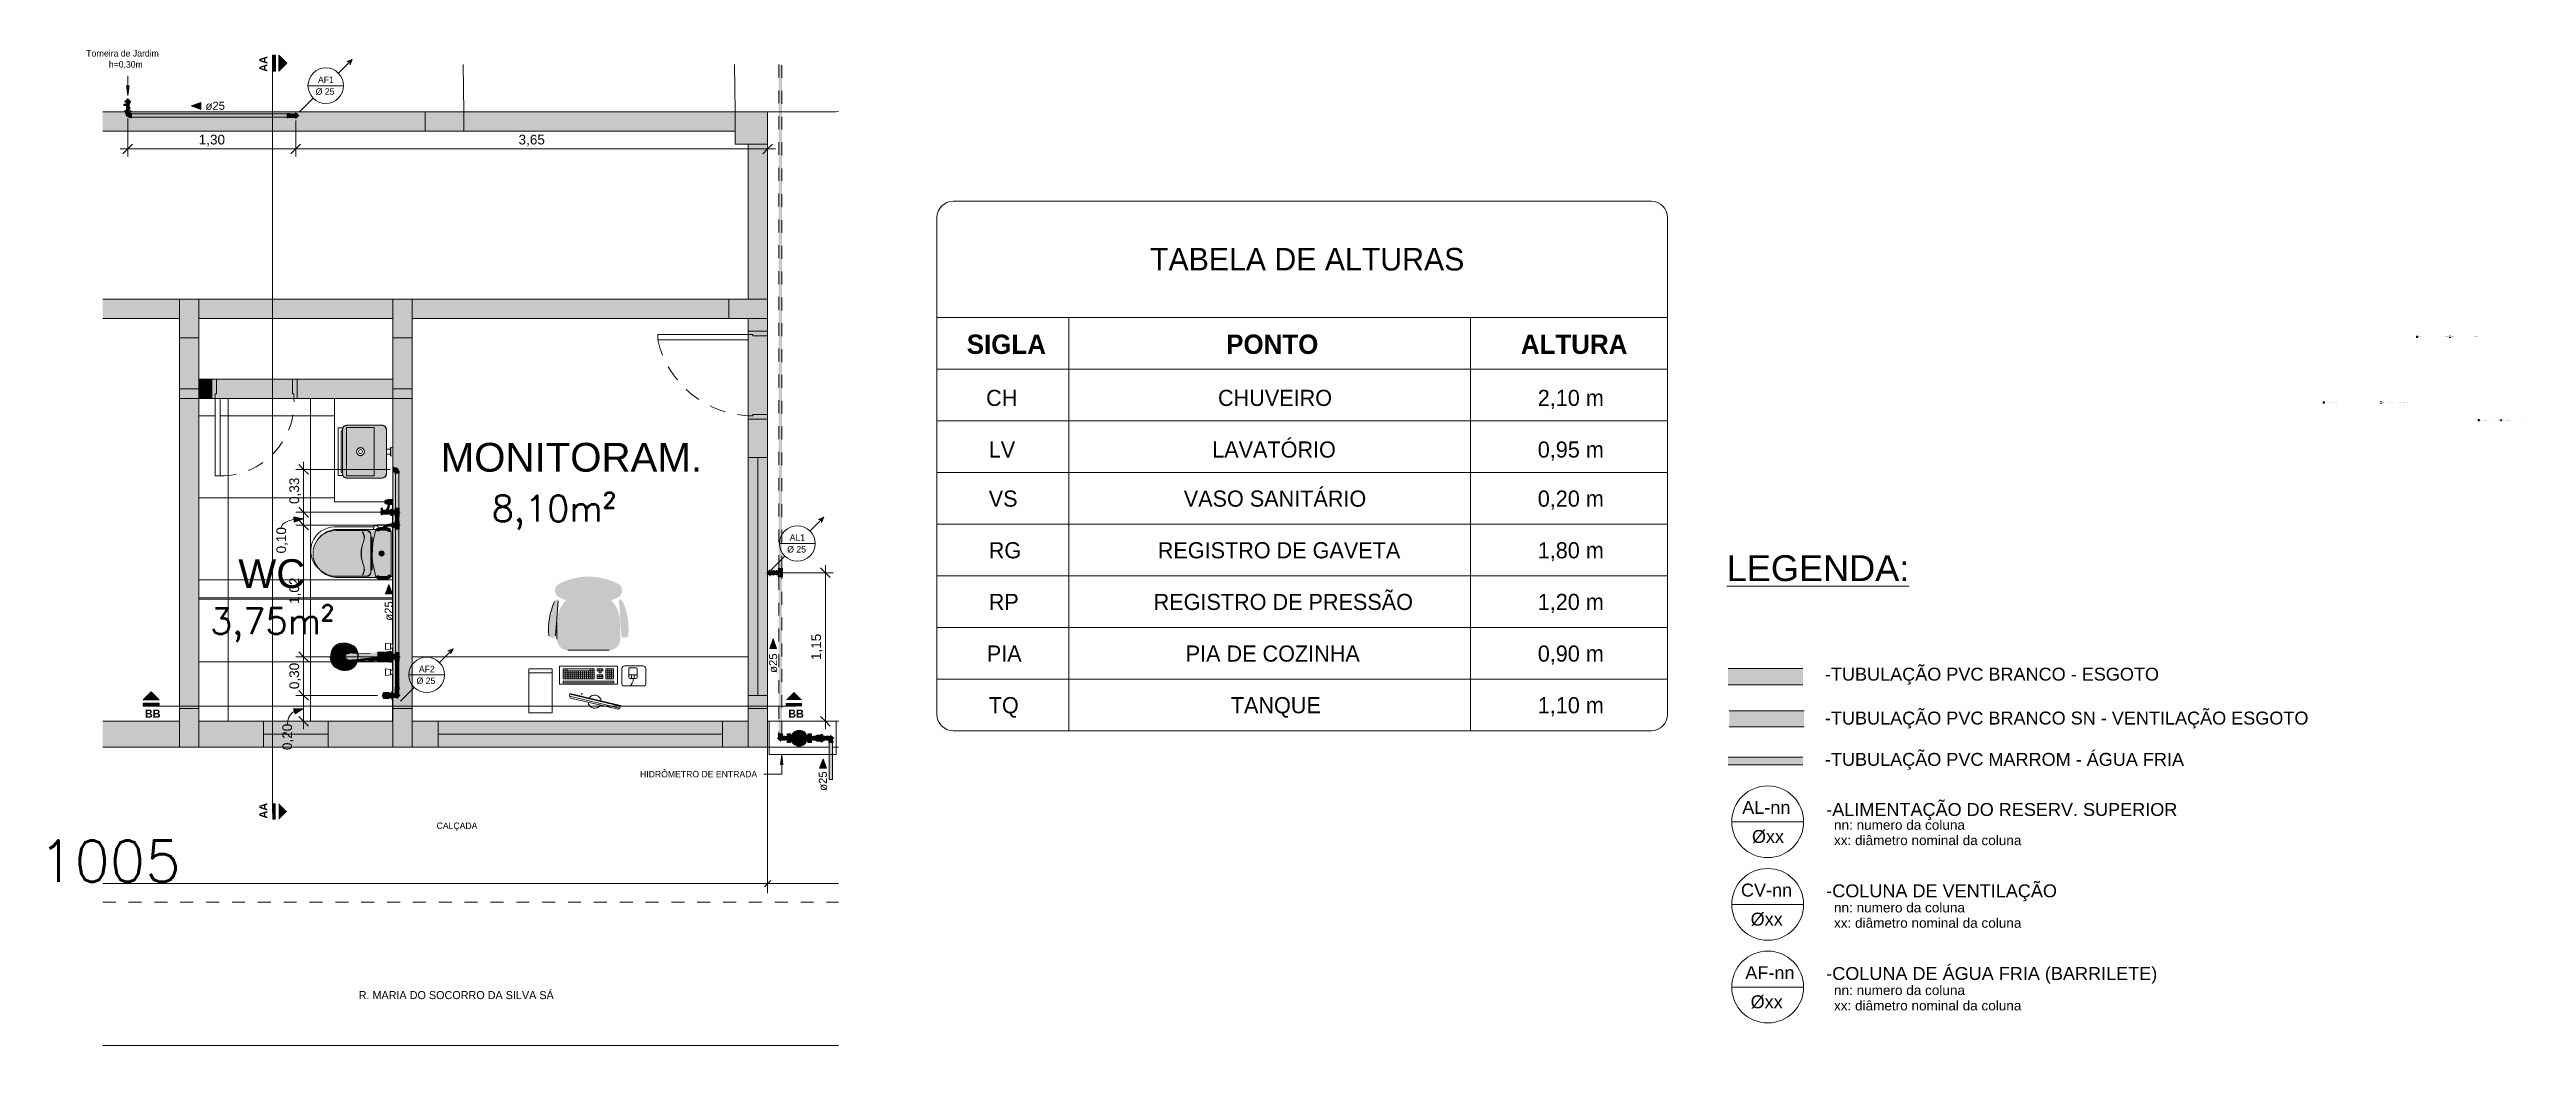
# Model space of a CAD drawing. Header units: metres. Extents: x 34 to 87, y -2.3 to 19.3.
# Drawn here: x 67.79 to 86.96, y -2.31 to 5.4 of the extents above; entities that cross this region are included whole.
import ezdxf

# ---------------------------------------------------------------- set-up
doc = ezdxf.new("R2010")
doc.units = ezdxf.units.M
for name, pattern in [('Aligning Line', [0.012, 0.006, -0.006]), ('IMPORT-DASHED2 _4_', [0.375, 0.25, -0.125]), ('IMPORT-HIDDEN2 _2_', [0.1875, 0.125, -0.0625]), ('Projeção', [0.003969, 0.002381, -0.001587])]:
    doc.linetypes.add(name, pattern=pattern)
for name, color, linetype, lineweight in [('A-ANNO-DIMS', 7, 'Continuous', 5), ('A-ANNO-DIMS-25', 7, 'Continuous', 5), ('A-ANNO-NOTE', 7, 'Continuous', 5), ('A-COLS', 7, 'Continuous', 5), ('A-DETL', 7, 'Continuous', 5), ('A-DETL-GENF', 7, 'Continuous', 5), ('A-DETL-MEDM', 7, 'Continuous', 15), ('A-FLOR-OVHD', 7, 'Projeção', 5), ('ARQ-COTA-50', 7, 'Continuous', 5), ('ARQ-ELEV6', 7, 'Continuous', 5), ('ARQ-MOB', 7, 'Continuous', 5), ('ARQ-PAR', 7, 'Continuous', 5), ('ARQ-PIS', 7, 'Continuous', 5), ('ARQ-POR', 7, 'Continuous', 5), ('ARQ-PROJ', 7, 'IMPORT-DASHED2 _4_', 5), ('ARQ-SAN', 7, 'Continuous', 5), ('ARQ-TEXTO-AMBIENTES-50', 7, 'Continuous', 5), ('ARQ-TEXTO-EQUIPO-50', 7, 'Continuous', 5), ('ELE-PTO', 7, 'Continuous', 5), ('G-ANNO-SYMB', 7, 'Continuous', 5), ('G-ANNO-TEXT', 7, 'Continuous', 5), ('KIRYA - PISO', 7, 'Continuous', 5), ('P-PIPE', 7, 'Continuous', 5), ('P-PIPE-CNTR', 7, 'Continuous', 5), ('P-PIPE-IDEN', 7, 'Continuous', 5), ('P-SANR-FIXT', 7, 'Continuous', 5), ('S-BEAM', 7, 'Continuous', 5)]:
    doc.layers.add(name, color=color, linetype=linetype, lineweight=lineweight)
doc.layers.add('ARQ_1100_BASE_TÉRREO_GARAGEM_dwg', color=7, linetype='Continuous', lineweight=5, true_color=0x767676)
doc.styles.add('Arial', font='arial.ttf', dxfattribs={"height": 0.0625})
doc.styles.add('Arial_1', font='arial.ttf', dxfattribs={"height": 0.075})
doc.styles.add('Arial_2', font='arial.ttf', dxfattribs={"height": 0.1})
doc.styles.add('Arial_3', font='arial.ttf', dxfattribs={"height": 0.2})
doc.styles.add('Century Gothic', font='GOTHIC.TTF', dxfattribs={"height": 0.05})
doc.styles.add('Century Gothic_1', font='GOTHIC.TTF', dxfattribs={"height": 0.0625})
doc.styles.add('Century Gothic_3', font='GOTHIC.TTF', dxfattribs={"height": 0.175})
doc.styles.add('Century Gothic_4', font='GOTHIC.TTF', dxfattribs={"height": 0.125})
doc.styles.add('Century Gothic_5', font='GOTHIC.TTF', dxfattribs={"height": 0.0035})
doc.styles.add('Century Gothic_B', font='GOTHICB.TTF', dxfattribs={"height": 0.0625})
doc.styles.add('Century Gothic_B_1', font='GOTHICB.TTF', dxfattribs={"height": 0.15})
doc.styles.add('RomanS', font='romans__.ttf', dxfattribs={"height": 0.32})
doc.styles.add('RomanS_1', font='romans__.ttf', dxfattribs={"height": 0.200498})
doc.styles.add('SansSerif', font='sanss___.ttf', dxfattribs={"height": 0.222776})
doc.dimstyles.new('Diagonal_-_2_mm_Arial_-_PRETO', dxfattribs={"dimscale": 0.3048, "dimtxt": 0.076519, "dimasz": 0.246063, "dimexe": 0.19685, "dimexo": 0.123031, "dimgap": 0.04101, "dimtad": 1, "dimrnd": 0.01, "dimzin": 0, "dimdsep": 46, "dimtxsty": 'Arial_1', "dimblk1": 'OBLIQUE', "dimblk2": 'OBLIQUE', "dimsah": 1, "dimcen": 0.09, "dimdle": 0.19685, "dimazin": 0, "dimtfac": 1, "dimtdec": 4, "dimtix": 1, "dimtmove": 0, "dimatfit": 3, "dimfxl": 1, "dimtvp": 1, "dimtolj": 1, "dimtzin": 0, "dimarcsym": 2})
doc.dimstyles.new('Diagonal_-_2_mm_Arial_-_PRETO_1', dxfattribs={"dimscale": 0.3048, "dimtxt": 0.076519, "dimasz": 0.246063, "dimexe": 0.19685, "dimexo": 0.123031, "dimgap": 0.04101, "dimtad": 1, "dimrnd": 0.01, "dimzin": 0, "dimdsep": 46, "dimtxsty": 'Arial_1', "dimblk1": 'OBLIQUE', "dimblk2": 'OBLIQUE', "dimsah": 1, "dimcen": 0.09, "dimdle": 0.19685, "dimazin": 0, "dimtfac": 1, "dimtdec": 4, "dimtix": 1, "dimtmove": 1, "dimatfit": 3, "dimfxl": 1, "dimtvp": 1, "dimtolj": 1, "dimtzin": 0, "dimarcsym": 2})
pattern_1 = [(0, (-4539.02, -1079.475), (0, 0.635), []), (90, (-4539.02, -1079.475), (-0.635, 4e-17), [])]

msp = doc.modelspace()

# ---------------------------------------------------------------- texts
at = {"layer": 'A-ANNO-NOTE', "char_height": 0.05, "attachment_point": 1, "style": 'Century Gothic'}
for s, insert, width in [('AF1', (69.869, 5.193), 0.14831), ('Ø 25', (69.851, 5.102), 0.19441), ('Ø 25', (73.5, 1.557), 0.19441), ('AL1', (73.519, 1.648), 0.14631), ('AF2', (70.65, 0.63), 0.14831), ('Ø 25', (70.632, 0.539), 0.19441)]:
    msp.add_mtext(s, dxfattribs=dict(at, insert=insert, width=width))
at = {"layer": 'G-ANNO-TEXT', "attachment_point": 1}
for s, insert, char_height, width, style in [('Torneira de Jardim', (68.076, 5.398), 0.05, 0.77563, 'Century Gothic'), ('h=0,30m ', (68.251, 5.312), 0.05, 0.37679, 'Century Gothic'), ('SIGLA', (74.889, 3.195), 0.15, 0.72152, 'Century Gothic_B_1'), ('PONTO', (76.896, 3.195), 0.15, 0.87384, 'Century Gothic_B_1'), ('ALTURA', (79.176, 3.195), 0.15, 0.90992, 'Century Gothic_B_1'), ('CH', (75.039, 2.767), 0.125, 0.31667, 'Century Gothic_4'), ('CHUVEIRO', (76.833, 2.767), 0.125, 1.0903, 'Century Gothic_4'), ('2,10 m', (79.307, 2.767), 0.125, 0.6654, 'Century Gothic_4'), ('LV', (75.059, 2.367), 0.125, 0.24451, 'Century Gothic_4'), ('LAVATÓRIO', (76.788, 2.367), 0.125, 1.18249, 'Century Gothic_4'), ('0,95 m', (79.307, 2.367), 0.125, 0.6654, 'Century Gothic_4'), ('VS', (75.059, 1.987), 0.125, 0.25253, 'Century Gothic_4'), ('VASO SANITÁRIO', (76.568, 1.987), 0.125, 1.71561, 'Century Gothic_4'), ('0,20 m', (79.307, 1.987), 0.125, 0.6654, 'Century Gothic_4'), ('RG', (75.059, 1.587), 0.125, 0.31266, 'Century Gothic_4'), ('REGISTRO DE GAVETA', (76.367, 1.587), 0.125, 2.20464, 'Century Gothic_4'), ('1,80 m', (79.307, 1.587), 0.125, 0.6654, 'Century Gothic_4'), ('RP', (75.059, 1.187), 0.125, 0.25253, 'Century Gothic_4'), ('REGISTRO DE PRESSÃO', (76.335, 1.187), 0.125, 2.2808, 'Century Gothic_4'), ('1,20 m', (79.307, 1.187), 0.125, 0.6654, 'Century Gothic_4'), ('PIA', (75.044, 0.787), 0.125, 0.32869, 'Century Gothic_4'), ('PIA DE COZINHA', (76.583, 0.787), 0.125, 1.67954, 'Century Gothic_4'), ('0,90 m', (79.307, 0.787), 0.125, 0.6654, 'Century Gothic_4'), ('-TUBULAÇÃO PVC BRANCO - ESGOTO', (81.529, 0.615), 0.1, 3.18671, 'Arial_2'), ('TQ', (75.059, 0.387), 0.125, 0.27257, 'Century Gothic_4'), ('TANQUE', (76.932, 0.387), 0.125, 0.83376, 'Century Gothic_4'), ('1,10 m', (79.307, 0.387), 0.125, 0.6654, 'Century Gothic_4'), ('-TUBULAÇÃO PVC BRANCO SN - VENTILAÇÃO ESGOTO', (81.529, 0.275), 0.1, 4.61772, 'Arial_2'), ('HIDRÔMETRO DE ENTRADA', (72.361, -0.184), 0.05, 1.09831, 'Century Gothic'), ('-TUBULAÇÃO PVC MARROM - ÁGUA FRIA', (81.529, -0.045), 0.1, 3.42321, 'Arial_2'), ('AL-nn', (80.889, -0.417), 0.1, 0.46097, 'Arial_2'), ('-ALIMENTAÇÃO DO RESERV. SUPERIOR', (81.539, -0.433), 0.1, 3.35506, 'Arial_2'), ('nn: numero da coluna', (81.599, -0.565), 0.075, 1.23059, 'Arial_1'), ('CALÇADA', (70.787, -0.584), 0.05, 0.41888, 'Century Gothic'), ('Øxx', (80.964, -0.642), 0.1, 0.30865, 'Arial_2'), ('xx: diâmetro nominal da coluna', (81.599, -0.684), 0.075, 1.73565, 'Arial_1'), ('CV-nn', (80.879, -1.057), 0.1, 0.48903, 'Arial_2'), ('-COLUNA DE VENTILAÇÃO', (81.539, -1.063), 0.1, 2.20464, 'Arial_2'), ('Øxx', (80.954, -1.282), 0.1, 0.30865, 'Arial_2'), ('xx: diâmetro nominal da coluna', (81.599, -1.324), 0.075, 1.73565, 'Arial_1'), ('nn: numero da coluna', (81.599, -1.205), 0.075, 1.23059, 'Arial_1'), ('AF-nn', (80.913, -1.697), 0.1, 0.46899, 'Arial_2'), ('-COLUNA DE ÁGUA FRIA (BARRILETE)', (81.539, -1.703), 0.1, 3.16266, 'Arial_2'), ('nn: numero da coluna', (81.599, -1.845), 0.075, 1.23059, 'Arial_1'), ('Øxx', (80.954, -1.922), 0.1, 0.30865, 'Arial_2'), ('xx: diâmetro nominal da coluna', (81.599, -1.964), 0.075, 1.73565, 'Arial_1')]:
    msp.add_mtext(s, dxfattribs=dict(at, insert=insert, char_height=char_height, width=width, style=style))
at = {"layer": 'G-ANNO-TEXT', "attachment_point": 1, "bg_fill": 3, "box_fill_scale": 1.25, "bg_fill_color": 256, "bg_fill_true_color": 13158600, "bg_fill_transparency": 0}
for s, insert, char_height, width, style in [('TABELA DE ALTURAS', (76.307, 3.866), 0.175, 2.76181, 'Century Gothic_3'), ('\\LLEGENDA:', (80.769, 1.486), 0.2, 1.72363, 'Arial_3')]:
    msp.add_mtext(s, dxfattribs=dict(at, insert=insert, char_height=char_height, width=width, style=style))
at = {"layer": 'P-PIPE-IDEN', "insert": (68.999, 4.998), "char_height": 0.0625, "width": 0.18038, "attachment_point": 1, "style": 'Arial'}
msp.add_mtext('ø25', dxfattribs=at)
at = {"layer": 'P-PIPE-IDEN', "char_height": 0.0625, "width": 0.18038, "attachment_point": 1, "rotation": 90, "style": 'Arial'}
for insert in [(70.385, 0.979), (73.359, 0.575), (73.744, -0.338)]:
    msp.add_mtext('ø25', dxfattribs=dict(at, insert=insert))

# ---------------------------------------------------------------- blocks, each defined once
blk = doc.blocks.new('IFC_ifc-6-TÉRREO - 01')
at = {"layer": 'A-COLS', "true_color": 0x7f7f7f}
for points in [[(41.733, 4.77), (41.733, 4.92), (41.433, 4.92), (41.433, 4.77)], [(44.083, 4.67), (44.083, 4.92), (43.833, 4.92), (43.833, 4.67)], [(39.683, 3.17), (39.683, 3.47), (39.533, 3.47), (39.533, 3.17)], [(41.333, 3.17), (41.333, 3.47), (41.183, 3.47), (41.183, 3.17)], [(43.783, 3.32), (44.083, 3.32), (44.083, 3.47), (43.783, 3.47)], [(39.683, 0), (39.683, 0.3), (39.533, 0.3), (39.533, 0)], [(41.183, 0), (41.333, 0), (41.333, 0.3), (41.183, 0.3), (41.183, 0.2)], [(44.083, 0), (44.083, 0.3), (43.933, 0.3), (43.933, 0)]]:
    blk.add_hatch(color=8, dxfattribs=at).paths.add_polyline_path(points)
at = {"layer": 'S-BEAM', "true_color": 0x767657}
h = blk.add_hatch(color=47, dxfattribs=at)
h.paths.add_polyline_path([(41.073, 4.77), (41.433, 4.77), (41.433, 4.92), (39.15, 4.92), (39.15, 4.906), (39.148, 4.906), (39.149, 4.906), (39.157, 4.906), (39.158, 4.908), (39.162, 4.908), (39.162, 4.903), (40.365, 4.903), (40.365, 4.907), (40.369, 4.907), (40.371, 4.905), (40.386, 4.905), (40.387, 4.904), (40.413, 4.905), (40.424, 4.905), (40.429, 4.907), (40.433, 4.907), (40.437, 4.907), (40.441, 4.905), (40.445, 4.901), (40.447, 4.899), (40.449, 4.894), (40.449, 4.891), (40.449, 4.886), (40.446, 4.882), (40.443, 4.878), (40.441, 4.876), (40.436, 4.875), (40.433, 4.874), (40.428, 4.875), (40.424, 4.877), (40.409, 4.877), (40.387, 4.877), (40.386, 4.876), (40.371, 4.876), (40.369, 4.874), (40.365, 4.874), (40.365, 4.878), (39.162, 4.878), (39.162, 4.874), (39.158, 4.874), (39.157, 4.876), (39.148, 4.876), (39.147, 4.877), (39.139, 4.878), (39.132, 4.881), (39.126, 4.886), (39.122, 4.891), (39.119, 4.899), (39.118, 4.905), (39.116, 4.906), (39.116, 4.92), (38.939, 4.92), (38.939, 4.77), (40.362, 4.77)])
h.paths.add_polyline_path([(39.147, 4.904), (39.148, 4.905), (39.146, 4.905)])
for points in [[(41.785, 4.77), (43.833, 4.77), (43.833, 4.92), (41.733, 4.92), (41.733, 4.77)], [(44.083, 3.47), (44.083, 4.67), (43.933, 4.67), (43.933, 3.47)], [(39.533, 3.32), (39.533, 3.47), (38.939, 3.47), (38.939, 3.32)], [(39.683, 3.32), (41.183, 3.32), (41.183, 3.47), (39.683, 3.47)], [(41.785, 3.32), (43.783, 3.32), (43.783, 3.47), (41.333, 3.47), (41.333, 3.32)], [(44.083, 0.3), (44.083, 3.32), (43.933, 3.32), (43.933, 0.3)], [(39.683, 2.775), (39.683, 3.17), (39.533, 3.17), (39.533, 2.775)], [(41.183, 2.775), (41.333, 2.775), (41.333, 3.17), (41.183, 3.17), (41.183, 2.818)], [(39.533, 0.3), (39.683, 0.3), (39.683, 2.775), (39.533, 2.775), (39.533, 0.605)], [(41.073, 2.7), (41.183, 2.7), (41.183, 2.85), (39.783, 2.85), (39.783, 2.7), (39.808, 2.7), (39.808, 2.736), (39.818, 2.736), (39.818, 2.7), (40.408, 2.7), (40.408, 2.736), (40.418, 2.736), (40.418, 2.7), (40.733, 2.7)], [(39.217, 0), (39.533, 0), (39.533, 0.2), (38.939, 0.2), (38.939, 0), (39.192, 0)], [(40.815, 0), (41.183, 0), (41.183, 0.2), (39.683, 0.2), (39.683, 0), (40.793, 0)], [(41.785, 0), (43.933, 0), (43.933, 0.2), (41.333, 0.2), (41.333, 0), (41.367, 0)]]:
    blk.add_hatch(color=47, dxfattribs=at).paths.add_polyline_path(points)
h = blk.add_hatch(color=47, dxfattribs=at)
h.paths.add_polyline_path([(41.183, 0.3), (41.333, 0.3), (41.333, 2.775), (41.183, 2.775), (41.183, 1.832), (41.187, 1.832), (41.187, 1.836), (41.191, 1.836), (41.192, 1.834), (41.201, 1.834), (41.201, 1.835), (41.201, 1.846), (41.2, 1.847), (41.2, 1.851), (41.204, 1.851), (41.204, 2.121), (41.199, 2.121), (41.199, 2.135), (41.2, 2.135), (41.2, 2.135), (41.192, 2.135), (41.191, 2.133), (41.187, 2.133), (41.187, 2.167), (41.191, 2.167), (41.192, 2.165), (41.201, 2.165), (41.202, 2.164), (41.21, 2.163), (41.217, 2.16), (41.222, 2.155), (41.227, 2.149), (41.229, 2.142), (41.23, 2.136), (41.233, 2.135), (41.233, 2.121), (41.229, 2.121), (41.229, 1.851), (41.233, 1.851), (41.232, 1.847), (41.231, 1.846), (41.231, 1.83), (41.23, 1.829), (41.231, 1.827), (41.233, 1.824), (41.233, 1.819), (41.232, 1.814), (41.23, 1.81), (41.23, 1.81), (41.231, 1.809), (41.231, 1.793), (41.232, 1.791), (41.232, 1.787), (41.229, 1.787), (41.229, 1.751), (41.233, 1.751), (41.232, 1.747), (41.231, 1.746), (41.231, 1.73), (41.23, 1.729), (41.231, 1.728), (41.233, 1.724), (41.233, 1.719), (41.232, 1.714), (41.23, 1.71), (41.23, 1.71), (41.231, 1.709), (41.231, 1.693), (41.232, 1.691), (41.232, 1.687), (41.229, 1.687), (41.229, 0.732), (41.233, 0.732), (41.232, 0.728), (41.231, 0.727), (41.231, 0.711), (41.233, 0.709), (41.234, 0.705), (41.235, 0.699), (41.234, 0.695), (41.232, 0.69), (41.231, 0.689), (41.231, 0.673), (41.232, 0.672), (41.232, 0.668), (41.229, 0.668), (41.229, 0.467), (41.233, 0.467), (41.232, 0.463), (41.231, 0.462), (41.231, 0.447), (41.23, 0.446), (41.23, 0.423), (41.23, 0.408), (41.232, 0.403), (41.233, 0.4), (41.232, 0.396), (41.23, 0.392), (41.227, 0.388), (41.224, 0.385), (41.219, 0.384), (41.215, 0.384), (41.21, 0.384), (41.183, 0.383), (41.183, 0.349)])
h.paths.add_polyline_path([(41.202, 0.416), (41.202, 0.446), (41.201, 0.447), (41.201, 0.462), (41.2, 0.463), (41.2, 0.467), (41.204, 0.467), (41.204, 0.668), (41.2, 0.668), (41.2, 0.672), (41.201, 0.674), (41.201, 0.684), (41.194, 0.684), (41.194, 0.685), (41.192, 0.685), (41.191, 0.685), (41.191, 0.683), (41.187, 0.683), (41.187, 0.685), (41.186, 0.685), (41.186, 0.674), (41.184, 0.674), (41.184, 0.663), (41.183, 0.663), (41.183, 0.417), (41.202, 0.416)])
h.paths.add_polyline_path([(41.187, 0.715), (41.187, 0.717), (41.191, 0.717), (41.191, 0.715), (41.192, 0.715), (41.192, 0.715), (41.194, 0.715), (41.194, 0.716), (41.201, 0.716), (41.201, 0.727), (41.2, 0.728), (41.2, 0.732), (41.204, 0.732), (41.204, 1.687), (41.2, 1.687), (41.2, 1.692), (41.201, 1.693), (41.201, 1.704), (41.192, 1.704), (41.191, 1.703), (41.187, 1.703), (41.187, 1.707), (41.183, 1.707), (41.183, 0.737), (41.184, 0.737), (41.184, 0.726), (41.186, 0.726), (41.186, 0.715)])
h.paths.add_polyline_path([(41.185, 1.732), (41.187, 1.732), (41.187, 1.736), (41.191, 1.736), (41.192, 1.734), (41.201, 1.734), (41.201, 1.735), (41.201, 1.746), (41.2, 1.747), (41.2, 1.751), (41.204, 1.751), (41.204, 1.787), (41.2, 1.787), (41.2, 1.792), (41.201, 1.793), (41.201, 1.804), (41.192, 1.804), (41.191, 1.803), (41.187, 1.803), (41.187, 1.807), (41.183, 1.807), (41.183, 1.732)])
h.paths.add_polyline_path([(41.201, 2.135), (41.203, 2.136), (41.202, 2.136), (41.201, 2.136)])
at = {"layer": 'A-COLS', "color": 253, "lineweight": 18, "true_color": 0xaaaaaa}
for p, q in [((41.733, 4.92), (41.433, 4.92)), ((41.433, 4.92), (41.433, 4.77)), ((41.733, 4.77), (41.733, 4.92)), ((44.083, 4.92), (43.833, 4.92)), ((43.833, 4.92), (43.833, 4.67)), ((44.083, 4.67), (44.083, 4.92)), ((41.433, 4.77), (41.733, 4.77)), ((43.833, 4.67), (44.083, 4.67)), ((39.683, 3.47), (39.533, 3.47)), ((39.533, 3.47), (39.533, 3.17)), ((39.683, 3.17), (39.683, 3.47)), ((41.183, 3.47), (41.183, 3.17)), ((41.333, 3.47), (41.183, 3.47)), ((41.333, 3.17), (41.333, 3.47)), ((44.083, 3.47), (43.783, 3.47)), ((43.783, 3.47), (43.783, 3.32)), ((44.083, 3.32), (44.083, 3.47)), ((43.783, 3.32), (44.083, 3.32)), ((39.533, 3.17), (39.683, 3.17)), ((41.183, 3.17), (41.333, 3.17)), ((39.533, 0.3), (39.533, 0)), ((39.683, 0.3), (39.533, 0.3)), ((39.683, 0), (39.683, 0.3)), ((41.333, 0.3), (41.183, 0.3)), ((41.183, 0.3), (41.183, 0)), ((41.333, 0), (41.333, 0.3)), ((43.933, 0.3), (43.933, 0)), ((44.083, 0.3), (43.933, 0.3)), ((44.083, 0), (44.083, 0.3)), ((39.533, 0), (39.683, 0)), ((41.183, 0), (41.333, 0)), ((43.933, 0), (44.083, 0))]:
    blk.add_line(p, q, dxfattribs=at)
at = {"layer": 'S-BEAM', "color": 253, "lineweight": 18, "true_color": 0xaaaaaa}
for p, q in [((41.433, 4.92), (38.939, 4.92)), ((43.833, 4.92), (41.733, 4.92)), ((38.939, 4.77), (41.433, 4.77)), ((41.733, 4.77), (43.833, 4.77)), ((43.933, 4.67), (43.933, 3.47)), ((44.083, 3.47), (44.083, 4.67)), ((39.533, 3.47), (38.939, 3.47)), ((41.183, 3.47), (39.683, 3.47)), ((43.783, 3.47), (41.333, 3.47)), ((38.939, 3.32), (39.533, 3.32)), ((39.683, 3.32), (41.183, 3.32)), ((41.333, 3.32), (43.783, 3.32)), ((43.933, 3.32), (43.933, 0.3)), ((44.083, 0.3), (44.083, 3.32)), ((39.533, 3.17), (39.533, 2.7)), ((39.683, 2.7), (39.683, 3.17)), ((41.183, 3.17), (41.183, 2.7)), ((41.333, 2.7), (41.333, 3.17)), ((39.533, 2.775), (39.683, 2.775)), ((39.533, 2.775), (39.533, 0.3)), ((39.683, 2.7), (39.533, 2.7)), ((39.683, 2.7), (39.683, 2.85)), ((41.183, 2.85), (39.683, 2.85)), ((39.683, 0.3), (39.683, 2.775)), ((39.683, 2.7), (41.183, 2.7)), ((41.183, 2.85), (41.183, 2.7)), ((41.183, 2.775), (41.333, 2.775)), ((41.183, 2.775), (41.183, 0.3)), ((41.333, 2.7), (41.183, 2.7)), ((41.333, 0.3), (41.333, 2.775)), ((39.533, 0.2), (38.939, 0.2)), ((41.183, 0.2), (39.683, 0.2)), ((43.933, 0.2), (41.333, 0.2)), ((38.939, 0), (39.533, 0)), ((39.683, 0), (41.183, 0)), ((41.333, 0), (43.933, 0))]:
    blk.add_line(p, q, dxfattribs=at)
blk = doc.blocks.new('UT_Bacia com caixa acoplada - UT_Bacia com caixa acoplada-3705348-TÉRREO - 01')
at = {"layer": 'P-SANR-FIXT', "true_color": 0xf4f2f0}
for points in [[(-0.165, -0.032), (-0.165, -0.014), (-0.165, -0.012), (-0.175, -0.014), (-0.183, -0.017), (-0.19, -0.023), (-0.196, -0.031), (-0.199, -0.039), (-0.2, -0.047), (-0.175, -0.047), (-0.172, -0.04), (-0.165, -0.037), (-0.165, -0.037)], [(-0.168, -0.109), (-0.173, -0.105), (-0.175, -0.099), (-0.2, -0.099), (-0.197, -0.114), (-0.193, -0.119), (-0.188, -0.125), (-0.175, -0.132), (-0.168, -0.109)], [(-0.184, -0.429), (-0.184, -0.128), (-0.186, -0.127), (-0.186, -0.429), (-0.184, -0.429)], [(-0.179, -0.429), (-0.179, -0.13), (-0.184, -0.128), (-0.184, -0.429), (-0.179, -0.429)], [(-0.15, -0.173), (-0.15, -0.171), (-0.163, -0.174), (-0.173, -0.184), (-0.177, -0.197), (-0.174, -0.197), (-0.171, -0.185), (-0.162, -0.176), (-0.15, -0.173)], [(-0.15, -0.178), (-0.15, -0.173), (-0.162, -0.176), (-0.171, -0.185), (-0.174, -0.197), (-0.169, -0.197), (-0.167, -0.19), (-0.163, -0.184), (-0.157, -0.18), (-0.152, -0.178)], [(-0.167, -0.178), (-0.169, -0.18), (-0.168, -0.178), (-0.167, -0.178)], [(0.165, -0.037), (0.165, -0.012), (-0.165, -0.012), (-0.165, -0.037), (0.163, -0.037)], [(0.15, -0.173), (0.15, -0.171), (-0.15, -0.171), (-0.15, -0.173), (0.147, -0.173)], [(0.15, -0.178), (0.15, -0.173), (-0.15, -0.173), (-0.15, -0.178), (0.149, -0.178)], [(0.15, -0.171), (0.15, -0.17), (0.147, -0.171)], [(0.177, -0.197), (0.173, -0.184), (0.163, -0.174), (0.15, -0.171), (0.15, -0.173), (0.162, -0.176), (0.171, -0.185), (0.174, -0.197)], [(0.174, -0.197), (0.171, -0.185), (0.162, -0.176), (0.15, -0.173), (0.15, -0.178), (0.158, -0.18), (0.164, -0.184), (0.168, -0.19), (0.169, -0.197), (0.174, -0.197)], [(0.2, -0.047), (0.199, -0.038), (0.195, -0.03), (0.189, -0.022), (0.182, -0.017), (0.173, -0.013), (0.165, -0.012), (0.165, -0.037), (0.172, -0.04), (0.175, -0.047), (0.2, -0.047)], [(0.169, -0.18), (0.167, -0.178), (0.169, -0.18), (0.169, -0.18)], [(0.2, -0.099), (0.175, -0.099), (0.173, -0.105), (0.168, -0.109), (0.175, -0.133), (0.188, -0.125), (0.193, -0.119), (0.197, -0.113), (0.2, -0.099)], [(0.2, -0.099), (0.2, -0.047), (0.175, -0.047), (0.175, -0.099), (0.2, -0.099)], [(0.184, -0.429), (0.184, -0.128), (0.179, -0.13), (0.179, -0.429), (0.184, -0.429)], [(0.186, -0.429), (0.186, -0.127), (0.184, -0.128), (0.184, -0.429), (0.186, -0.429)], [(-0.174, -0.441), (-0.174, -0.197), (-0.177, -0.197), (-0.177, -0.441), (-0.176, -0.441)], [(-0.169, -0.441), (-0.169, -0.197), (-0.174, -0.197), (-0.174, -0.441), (-0.169, -0.441)], [(0.166, -0.233), (0.148, -0.224), (0.129, -0.22), (0.109, -0.22), (0.09, -0.225), (0.068, -0.233), (0.046, -0.238), (0.023, -0.242), (0, -0.243), (-0.023, -0.241), (-0.046, -0.238), (-0.069, -0.233), (-0.091, -0.225), (-0.11, -0.22), (-0.129, -0.22), (-0.148, -0.224), (-0.166, -0.233), (-0.165, -0.235), (-0.147, -0.226), (-0.129, -0.222), (-0.109, -0.222), (-0.089, -0.228), (-0.068, -0.235), (-0.044, -0.241), (-0.022, -0.244), (0, -0.245), (0.023, -0.244), (0.046, -0.24), (0.069, -0.235), (0.091, -0.227), (0.109, -0.222), (0.129, -0.222), (0.148, -0.226), (0.165, -0.235), (0.166, -0.234)], [(0.174, -0.441), (0.174, -0.197), (0.169, -0.197), (0.169, -0.441), (0.174, -0.441)], [(0.177, -0.441), (0.177, -0.197), (0.174, -0.197), (0.174, -0.441), (0.176, -0.441)], [(0.177, -0.441), (0.174, -0.441), (0.172, -0.466), (0.168, -0.487), (0.16, -0.509), (0.15, -0.529), (0.137, -0.549), (0.123, -0.564), (0.104, -0.58), (0.086, -0.592), (0.065, -0.602), (0.044, -0.609), (0.022, -0.614), (0, -0.615), (-0.023, -0.614), (-0.046, -0.609), (-0.067, -0.602), (-0.088, -0.591), (-0.106, -0.579), (-0.123, -0.564), (-0.139, -0.546), (-0.151, -0.528), (-0.161, -0.506), (-0.168, -0.485), (-0.172, -0.464), (-0.174, -0.441), (-0.177, -0.441), (-0.175, -0.465), (-0.17, -0.487), (-0.163, -0.509), (-0.152, -0.531), (-0.14, -0.549), (-0.125, -0.566), (-0.106, -0.582), (-0.087, -0.595), (-0.067, -0.605), (-0.044, -0.612), (-0.022, -0.616), (0, -0.618), (0.023, -0.616), (0.046, -0.612), (0.068, -0.604), (0.09, -0.593), (0.107, -0.581), (0.125, -0.566), (0.141, -0.547), (0.154, -0.528), (0.164, -0.507), (0.171, -0.485), (0.175, -0.464), (0.177, -0.441)], [(0.174, -0.441), (0.169, -0.441), (0.167, -0.465), (0.163, -0.487), (0.155, -0.508), (0.146, -0.526), (0.133, -0.545), (0.119, -0.561), (0.101, -0.576), (0.083, -0.588), (0.065, -0.597), (0.044, -0.604), (0.022, -0.609), (0, -0.61), (-0.022, -0.609), (-0.046, -0.604), (-0.067, -0.596), (-0.085, -0.587), (-0.103, -0.575), (-0.12, -0.561), (-0.134, -0.544), (-0.146, -0.526), (-0.156, -0.506), (-0.163, -0.485), (-0.168, -0.463), (-0.169, -0.441), (-0.174, -0.441), (-0.172, -0.466), (-0.168, -0.487), (-0.16, -0.509), (-0.15, -0.529), (-0.137, -0.549), (-0.123, -0.564), (-0.106, -0.579), (-0.085, -0.593), (-0.064, -0.602), (-0.044, -0.609), (-0.022, -0.614), (0, -0.615), (0.024, -0.613), (0.047, -0.608), (0.068, -0.601), (0.088, -0.591), (0.107, -0.578), (0.123, -0.564), (0.139, -0.546), (0.151, -0.528), (0.161, -0.506), (0.168, -0.485), (0.172, -0.464), (0.174, -0.441)]]:
    blk.add_hatch(color=7, dxfattribs=at).paths.add_polyline_path(points)
h = blk.add_hatch(color=7, dxfattribs=at)
h.paths.add_polyline_path([(-0.175, -0.099), (-0.175, -0.047), (-0.2, -0.047), (-0.2, -0.099), (-0.175, -0.099)])
h.paths.add_polyline_path([(-0.2, -0.099), (-0.2, -0.099), (-0.2, -0.087)])
h = blk.add_hatch(color=7, dxfattribs=at)
h.paths.add_polyline_path([(0.179, -0.429), (0.179, -0.13), (0.175, -0.133), (0.137, -0.143), (0.102, -0.15), (0.071, -0.155), (0.036, -0.158), (-0.001, -0.159), (-0.039, -0.158), (-0.075, -0.154), (-0.11, -0.149), (-0.145, -0.141), (-0.176, -0.132), (-0.179, -0.13), (-0.179, -0.431), (-0.178, -0.452), (-0.175, -0.464), (-0.177, -0.44), (-0.177, -0.197), (-0.173, -0.184), (-0.163, -0.174), (-0.15, -0.17), (0.151, -0.171), (0.163, -0.174), (0.173, -0.184), (0.177, -0.198), (0.177, -0.443), (0.175, -0.465), (0.178, -0.45), (0.179, -0.431)])
h.paths.add_polyline_path([(-0.09, -0.17), (-0.09, -0.17), (-0.083, -0.17)])
h.paths.add_polyline_path([(0.129, -0.166), (0.126, -0.166), (0.126, -0.17), (0.09, -0.17), (0.09, -0.169), (-0.09, -0.169), (-0.09, -0.17), (-0.126, -0.17), (-0.126, -0.16), (-0.09, -0.16), (-0.09, -0.161), (0.09, -0.161), (0.09, -0.16), (0.126, -0.16), (0.126, -0.166)])
h.paths.add_polyline_path([(-0.083, -0.16), (-0.083, -0.16), (-0.09, -0.16)])
h = blk.add_hatch(color=7, dxfattribs=at)
h.paths.add_polyline_path([(0.175, -0.099), (0.175, -0.099), (0.175, -0.047), (0.172, -0.04), (0.165, -0.037), (-0.165, -0.037), (-0.172, -0.04), (-0.175, -0.047), (-0.175, -0.099), (-0.173, -0.105), (-0.167, -0.109), (-0.135, -0.118), (-0.098, -0.125), (-0.068, -0.13), (-0.034, -0.133), (0, -0.134), (0.034, -0.133), (0.071, -0.13), (0.102, -0.125), (0.135, -0.118), (0.168, -0.109), (0.173, -0.105), (0.175, -0.099)])
h.paths.add_polyline_path([(0.165, -0.041), (0.165, -0.041), (0.165, -0.037)])
h.paths.add_polyline_path([(0.02, -0.086), (0.02, -0.091), (0.018, -0.096), (0.014, -0.1), (0.009, -0.104), (0.005, -0.105), (0, -0.106), (-0.005, -0.105), (-0.01, -0.103), (-0.014, -0.099), (-0.017, -0.096), (-0.019, -0.091), (-0.02, -0.086), (-0.019, -0.081), (-0.017, -0.076), (-0.014, -0.072), (-0.01, -0.068), (-0.005, -0.066), (0, -0.066), (0.005, -0.066), (0.01, -0.068), (0.015, -0.072), (0.018, -0.076), (0.02, -0.081)])
h.paths.add_polyline_path([(-0.019, -0.103), (-0.019, -0.103), (-0.019, -0.1)])
h = blk.add_hatch(color=7, dxfattribs=at)
h.paths.add_polyline_path([(0.175, -0.133), (0.168, -0.109), (0.133, -0.118), (0.098, -0.125), (0.068, -0.13), (0.034, -0.133), (0, -0.134), (-0.034, -0.133), (-0.068, -0.13), (-0.103, -0.125), (-0.135, -0.118), (-0.168, -0.109), (-0.175, -0.133), (-0.137, -0.143), (-0.102, -0.15), (-0.071, -0.155), (-0.036, -0.158), (0, -0.159), (0.04, -0.158), (0.075, -0.154), (0.11, -0.149), (0.144, -0.141), (0.175, -0.133)])
h.paths.add_polyline_path([(0, -0.144), (0, -0.144), (0, -0.148)])
h.paths.add_polyline_path([(0, -0.143), (0, -0.143), (0, -0.144)])
h = blk.add_hatch(color=7, dxfattribs=at)
h.paths.add_polyline_path([(0.169, -0.441), (0.169, -0.197), (0.168, -0.19), (0.163, -0.184), (0.157, -0.18), (0.15, -0.178), (-0.15, -0.178), (-0.157, -0.18), (-0.163, -0.184), (-0.168, -0.19), (-0.169, -0.198), (-0.169, -0.443), (-0.167, -0.465), (-0.163, -0.485), (-0.156, -0.506), (-0.146, -0.526), (-0.134, -0.544), (-0.12, -0.561), (-0.101, -0.576), (-0.083, -0.588), (-0.065, -0.597), (-0.044, -0.604), (-0.022, -0.609), (0, -0.61), (0.022, -0.609), (0.044, -0.604), (0.065, -0.597), (0.085, -0.587), (0.103, -0.575), (0.12, -0.561), (0.134, -0.544), (0.146, -0.526), (0.156, -0.506), (0.163, -0.484), (0.168, -0.463), (0.169, -0.441)])
h.paths.add_polyline_path([(0.166, -0.233), (0.165, -0.235), (0.148, -0.226), (0.129, -0.222), (0.109, -0.222), (0.091, -0.227), (0.069, -0.235), (0.046, -0.24), (0.023, -0.244), (0, -0.245), (-0.023, -0.244), (-0.046, -0.24), (-0.069, -0.235), (-0.091, -0.227), (-0.109, -0.222), (-0.129, -0.222), (-0.148, -0.226), (-0.165, -0.235), (-0.166, -0.233), (-0.148, -0.224), (-0.129, -0.22), (-0.109, -0.22), (-0.09, -0.225), (-0.068, -0.233), (-0.046, -0.238), (-0.022, -0.242), (0, -0.243), (0.023, -0.241), (0.046, -0.238), (0.069, -0.233), (0.091, -0.225), (0.11, -0.22), (0.129, -0.22), (0.148, -0.224), (0.166, -0.233)])
at = {"layer": 'P-SANR-FIXT', "true_color": 0xf4f4f4}
for points in [[(-0.114, -0.17), (-0.114, -0.16), (-0.126, -0.16), (-0.126, -0.17), (-0.114, -0.17), (-0.114, -0.17)], [(0.015, -0.086), (0.015, -0.082), (0.013, -0.078), (0.01, -0.075), (0.008, -0.073), (0.004, -0.071), (0, -0.071), (-0.005, -0.072), (-0.007, -0.073), (-0.011, -0.076), (-0.013, -0.078), (-0.014, -0.082), (-0.015, -0.086), (-0.014, -0.091), (-0.013, -0.093), (-0.01, -0.096), (-0.007, -0.099), (-0.004, -0.1), (0, -0.101), (0.005, -0.1), (0.008, -0.099), (0.011, -0.096), (0.013, -0.093), (0.015, -0.09), (0.015, -0.086)], [(0.102, -0.17), (0.102, -0.16), (0.09, -0.16), (0.09, -0.17), (0.102, -0.17), (0.102, -0.17)]]:
    blk.add_hatch(color=7, dxfattribs=at).paths.add_polyline_path(points)
h = blk.add_hatch(color=7, dxfattribs=at)
h.paths.add_polyline_path([(-0.114, -0.17), (-0.102, -0.17), (-0.102, -0.169), (-0.114, -0.169), (-0.114, -0.17)])
h.paths.add_polyline_path([(-0.102, -0.17), (-0.114, -0.17), (-0.114, -0.17), (-0.102, -0.17)])
h.paths.add_polyline_path([(-0.102, -0.17), (-0.102, -0.17), (-0.114, -0.17)])
h.paths.add_polyline_path([(-0.102, -0.17), (-0.102, -0.17), (-0.114, -0.17)])
h.paths.add_polyline_path([(-0.102, -0.169), (-0.102, -0.168), (-0.114, -0.168), (-0.114, -0.169), (-0.102, -0.169)])
h.paths.add_polyline_path([(-0.114, -0.166), (-0.102, -0.166), (-0.102, -0.164), (-0.114, -0.164), (-0.114, -0.166)])
h.paths.add_polyline_path([(-0.102, -0.168), (-0.102, -0.166), (-0.114, -0.166), (-0.114, -0.168)])
h.paths.add_polyline_path([(-0.102, -0.16), (-0.102, -0.16), (-0.114, -0.16), (-0.114, -0.16)])
h.paths.add_polyline_path([(-0.102, -0.164), (-0.102, -0.16), (-0.114, -0.16), (-0.114, -0.164)])
h.paths.add_polyline_path([(-0.102, -0.16), (-0.102, -0.16), (-0.102, -0.16)])
h = blk.add_hatch(color=7, dxfattribs=at)
h.paths.add_polyline_path([(-0.09, -0.17), (-0.09, -0.168), (-0.09, -0.161), (-0.102, -0.161), (-0.102, -0.17)])
h.paths.add_polyline_path([(-0.09, -0.17), (-0.09, -0.17), (-0.102, -0.17)])
h.paths.add_polyline_path([(-0.102, -0.161), (-0.102, -0.161), (-0.09, -0.161)])
h.paths.add_polyline_path([(-0.09, -0.161), (-0.09, -0.16), (-0.102, -0.16), (-0.102, -0.161), (-0.09, -0.161)])
h = blk.add_hatch(color=7, dxfattribs=at)
h.paths.add_polyline_path([(0.09, -0.166), (0.09, -0.161), (-0.09, -0.161), (-0.09, -0.169), (0.09, -0.169), (0.09, -0.166)])
h.paths.add_polyline_path([(-0.083, -0.164), (-0.083, -0.164), (-0.09, -0.164)])
h = blk.add_hatch(color=7, dxfattribs=at)
h.paths.add_polyline_path([(0.02, -0.086), (0.02, -0.081), (0.018, -0.076), (0.014, -0.072), (0.009, -0.068), (0.005, -0.066), (0, -0.066), (-0.005, -0.066), (-0.01, -0.068), (-0.014, -0.072), (-0.017, -0.076), (-0.019, -0.081), (-0.02, -0.086), (-0.019, -0.091), (-0.017, -0.096), (-0.014, -0.1), (-0.01, -0.103), (-0.005, -0.105), (0, -0.106), (0.005, -0.105), (0.01, -0.103), (0.014, -0.1), (0.018, -0.096), (0.02, -0.091), (0.02, -0.087)])
h.paths.add_polyline_path([(0.015, -0.086), (0.015, -0.09), (0.013, -0.093), (0.011, -0.096), (0.008, -0.099), (0.004, -0.1), (0, -0.101), (-0.005, -0.1), (-0.007, -0.099), (-0.01, -0.096), (-0.013, -0.093), (-0.014, -0.09), (-0.015, -0.086), (-0.014, -0.081), (-0.012, -0.078), (-0.01, -0.075), (-0.007, -0.073), (-0.004, -0.071), (0, -0.071), (0.005, -0.072), (0.008, -0.073), (0.011, -0.076), (0.013, -0.078), (0.015, -0.082)])
h = blk.add_hatch(color=7, dxfattribs=at)
h.paths.add_polyline_path([(0.114, -0.168), (0.114, -0.161), (0.114, -0.161), (0.114, -0.16), (0.102, -0.16), (0.102, -0.164), (0.102, -0.164), (0.102, -0.168)])
h.paths.add_polyline_path([(0.114, -0.17), (0.114, -0.168), (0.102, -0.168), (0.102, -0.17), (0.114, -0.17), (0.114, -0.17)])
h.paths.add_polyline_path([(0.114, -0.17), (0.114, -0.17), (0.114, -0.17)])
h.paths.add_polyline_path([(0.114, -0.16), (0.114, -0.16), (0.102, -0.16)])
h.paths.add_polyline_path([(0.114, -0.16), (0.114, -0.16), (0.102, -0.16)])
h = blk.add_hatch(color=7, dxfattribs=at)
h.paths.add_polyline_path([(0.114, -0.165), (0.126, -0.165), (0.126, -0.16), (0.114, -0.16), (0.114, -0.164)])
h.paths.add_polyline_path([(0.126, -0.166), (0.126, -0.165), (0.114, -0.165), (0.114, -0.166)])
h.paths.add_polyline_path([(0.126, -0.166), (0.126, -0.166), (0.114, -0.166), (0.114, -0.169), (0.126, -0.169), (0.126, -0.168)])
h.paths.add_polyline_path([(0.126, -0.17), (0.126, -0.169), (0.114, -0.169), (0.114, -0.17), (0.118, -0.17)])
at = {"layer": 'P-SANR-FIXT', "true_color": 0xf4f2f0}
h = blk.add_hatch(color=7, dxfattribs=at)
h.paths.add_polyline_path([(0.186, -0.429), (0.184, -0.429), (0.182, -0.455), (0.177, -0.478), (0.17, -0.499), (0.158, -0.523), (0.146, -0.542), (0.141, -0.547), (0.139, -0.55), (0.125, -0.566), (0.12, -0.571), (0.123, -0.568), (0.141, -0.55), (0.155, -0.532), (0.168, -0.509), (0.176, -0.487), (0.183, -0.465), (0.185, -0.443)])
h.paths.add_polyline_path([(-0.116, -0.574), (-0.125, -0.566), (-0.136, -0.554), (-0.141, -0.547), (-0.143, -0.544), (-0.147, -0.54), (-0.16, -0.519), (-0.171, -0.497), (-0.178, -0.475), (-0.183, -0.452), (-0.184, -0.429), (-0.186, -0.429), (-0.184, -0.455), (-0.182, -0.466), (-0.175, -0.491), (-0.167, -0.511), (-0.155, -0.532), (-0.137, -0.554), (-0.123, -0.568), (-0.116, -0.574)])
h = blk.add_hatch(color=7, dxfattribs=at)
h.paths.add_polyline_path([(0.184, -0.429), (0.179, -0.429), (0.178, -0.452), (0.17, -0.487), (0.166, -0.502), (0.162, -0.512), (0.154, -0.527), (0.151, -0.532), (0.145, -0.541), (0.143, -0.544), (0.147, -0.539), (0.16, -0.519), (0.171, -0.497), (0.178, -0.475), (0.183, -0.452), (0.184, -0.43)])
h.paths.add_polyline_path([(-0.142, -0.545), (-0.154, -0.527), (-0.162, -0.511), (-0.164, -0.506), (-0.168, -0.495), (-0.171, -0.485), (-0.178, -0.45), (-0.179, -0.429), (-0.184, -0.429), (-0.182, -0.455), (-0.177, -0.478), (-0.17, -0.499), (-0.159, -0.521), (-0.145, -0.542), (-0.143, -0.545)])
h = blk.add_hatch(color=7, dxfattribs=at)
h.paths.add_polyline_path([(0.177, -0.441), (0.177, -0.441), (0.177, -0.441)])
h.paths.add_polyline_path([(0.171, -0.487), (0.166, -0.5), (0.168, -0.495), (0.17, -0.487)])
h.paths.add_polyline_path([(0.125, -0.566), (0.115, -0.575), (0.12, -0.571), (0.125, -0.566)])
h.paths.add_polyline_path([(0.088, -0.594), (0.075, -0.601), (0.082, -0.597), (0.088, -0.594)])
h.paths.add_polyline_path([(0.046, -0.612), (0.023, -0.616), (0.038, -0.614), (0.045, -0.612)])
h.paths.add_polyline_path([(-0.125, -0.566), (-0.134, -0.556), (-0.13, -0.561), (-0.126, -0.565)])
h.paths.add_polyline_path([(-0.088, -0.594), (-0.102, -0.585), (-0.094, -0.59), (-0.09, -0.593)])
h.paths.add_polyline_path([(-0.046, -0.612), (-0.059, -0.607), (-0.053, -0.61), (-0.047, -0.611)])
h.paths.add_polyline_path([(0, -0.618), (-0.015, -0.617), (-0.007, -0.617)])
h.paths.add_polyline_path([(-0.163, -0.509), (-0.167, -0.497), (-0.166, -0.502), (-0.163, -0.508)])
at = {"layer": 'P-SANR-FIXT'}
for p, q in [((-0.2, -0.047), (-0.2, -0.099)), ((-0.186, -0.126), (-0.186, -0.429)), ((0.165, -0.012), (-0.165, -0.012)), ((0.15, -0.17), (-0.15, -0.17)), ((-0.114, -0.16), (-0.126, -0.16)), ((-0.126, -0.16), (-0.126, -0.17)), ((-0.126, -0.17), (-0.114, -0.17)), ((-0.114, -0.17), (-0.114, -0.16)), ((-0.102, -0.16), (-0.114, -0.16)), ((-0.114, -0.16), (-0.114, -0.17)), ((-0.114, -0.17), (-0.102, -0.17)), ((-0.09, -0.16), (-0.102, -0.16)), ((-0.102, -0.16), (-0.102, -0.17)), ((-0.102, -0.17), (-0.102, -0.16)), ((-0.102, -0.17), (-0.09, -0.17)), ((-0.09, -0.17), (-0.09, -0.16)), ((0.09, -0.161), (-0.09, -0.161)), ((-0.09, -0.169), (0.09, -0.169)), ((0.102, -0.16), (0.09, -0.16)), ((0.09, -0.16), (0.09, -0.17)), ((0.09, -0.17), (0.102, -0.17)), ((0.102, -0.17), (0.102, -0.16)), ((0.114, -0.16), (0.102, -0.16)), ((0.102, -0.16), (0.102, -0.17)), ((0.102, -0.17), (0.114, -0.17)), ((0.126, -0.16), (0.114, -0.16)), ((0.114, -0.16), (0.114, -0.17)), ((0.114, -0.17), (0.114, -0.16)), ((0.114, -0.17), (0.126, -0.17)), ((0.126, -0.17), (0.126, -0.16)), ((0.186, -0.429), (0.186, -0.126)), ((0.2, -0.099), (0.2, -0.047)), ((-0.177, -0.197), (-0.177, -0.441)), ((-0.165, -0.235), (-0.166, -0.233)), ((0.166, -0.233), (0.165, -0.235)), ((0.177, -0.441), (0.177, -0.197))]:
    blk.add_line(p, q, dxfattribs=at)
at = {"layer": 'P-SANR-FIXT', "flags": 128}
for points in [[(-0.165, -0.012), (-0.177, -0.014), (-0.187, -0.02), (-0.195, -0.029), (-0.199, -0.039), (-0.2, -0.047)], [(-0.2, -0.099), (-0.198, -0.111), (-0.192, -0.121), (-0.184, -0.129), (-0.175, -0.133)], [(-0.173, -0.184), (-0.174, -0.186), (-0.177, -0.196), (-0.177, -0.197)], [(-0.175, -0.133), (-0.129, -0.145), (-0.081, -0.154), (-0.033, -0.158), (0.016, -0.159), (0.064, -0.156), (0.112, -0.148), (0.159, -0.137), (0.175, -0.133)], [(-0.164, -0.175), (-0.169, -0.178), (-0.172, -0.184)], [(-0.15, -0.17), (-0.16, -0.172), (-0.163, -0.174)], [(0.163, -0.174), (0.161, -0.173), (0.151, -0.17), (0.15, -0.17)], [(0.172, -0.183), (0.169, -0.179), (0.163, -0.175)], [(0.2, -0.047), (0.198, -0.036), (0.192, -0.025), (0.184, -0.018), (0.173, -0.013), (0.165, -0.012)], [(0.177, -0.197), (0.175, -0.187), (0.173, -0.184)], [(0.175, -0.133), (0.186, -0.127), (0.194, -0.119), (0.199, -0.108), (0.2, -0.099)], [(-0.186, -0.429), (-0.184, -0.456), (-0.178, -0.482), (-0.169, -0.508), (-0.155, -0.531), (-0.139, -0.553), (-0.119, -0.572), (-0.114, -0.575)], [(-0.177, -0.441), (-0.175, -0.467), (-0.171, -0.485)], [(-0.17, -0.487), (-0.169, -0.493), (-0.164, -0.506)], [(-0.162, -0.51), (-0.159, -0.518), (-0.154, -0.527)], [(-0.151, -0.532), (-0.146, -0.541), (-0.141, -0.547)], [(-0.138, -0.551), (-0.129, -0.561), (-0.125, -0.565)], [(-0.123, -0.567), (-0.11, -0.579), (-0.088, -0.594), (-0.064, -0.606), (-0.048, -0.611)], [(0.047, -0.611), (0.065, -0.605), (0.088, -0.594), (0.11, -0.579), (0.123, -0.567)], [(0.119, -0.571), (0.128, -0.564), (0.147, -0.543), (0.162, -0.521), (0.173, -0.496), (0.181, -0.471), (0.186, -0.444), (0.186, -0.429)], [(0.125, -0.565), (0.13, -0.561), (0.138, -0.551)], [(0.141, -0.547), (0.146, -0.54), (0.151, -0.532)], [(0.154, -0.527), (0.159, -0.518), (0.162, -0.51)], [(0.164, -0.506), (0.169, -0.493), (0.17, -0.487)], [(0.171, -0.485), (0.175, -0.467), (0.177, -0.441)], [(-0.045, -0.612), (-0.039, -0.613), (-0.026, -0.615)], [(-0.021, -0.616), (-0.013, -0.617), (-0.003, -0.617)], [(0.003, -0.617), (0.013, -0.617), (0.021, -0.616)], [(0.026, -0.615), (0.039, -0.613), (0.045, -0.612)]]:
    blk.add_lwpolyline(points, dxfattribs=at)
at = {"layer": 'P-SANR-FIXT'}
for centre, radius, start, end in [((0, -0.086), 0.02, 0, 180), ((0, -0.086), 0.02, 0, 180), ((0, -0.086), 0.02, 180, 0), ((0, -0.086), 0.02, 180, 0), ((0, -0.086), 0.015, 0, 180), ((0, -0.086), 0.015, 180, 360), ((-0.121, -0.303), 0.0834, 68.4075, 122.9655), ((-0.121, -0.303), 0.0814, 68.4075, 122.9655), ((0, 0.002), 0.247, 248.4075, 291.5925), ((0, 0.002), 0.245, 248.4075, 291.5925), ((0.121, -0.303), 0.0834, 57.0345, 111.5925), ((0.121, -0.303), 0.0814, 57.0345, 111.5925)]:
    blk.add_arc(centre, radius, start, end, dxfattribs=at)
blk = doc.blocks.new('Celite_Flexivel_Metais - 300mm Aço Inox - 1_2_-3705350-TÉRREO - 01')
at = {"layer": 'P-SANR-FIXT', "true_color": 0xf4f4f4}
for points in [[(0.08, 0.005), (0.08, 0), (0.12, 0), (0.12, 0.005), (0.081, 0.005)], [(0.081, 0.076), (0.081, 0.068), (0.089, 0.062), (0.095, 0.054), (0.099, 0.043), (0.1, 0.034), (0.107, 0.034), (0.105, 0.046), (0.102, 0.055), (0.094, 0.065), (0.09, 0.07), (0.081, 0.076)], [(0.081, 0.068), (0.081, 0.06), (0.083, 0.057), (0.089, 0.051), (0.089, 0.051), (0.092, 0.043), (0.093, 0.034), (0.1, 0.034), (0.099, 0.044), (0.095, 0.054), (0.088, 0.062), (0.081, 0.068)], [(0.091, 0.017), (0.091, 0.005), (0.1, 0.005), (0.1, 0.017), (0.091, 0.017)], [(0.093, 0.034), (0.093, 0.017), (0.1, 0.017), (0.1, 0.034), (0.093, 0.034)], [(0.1, 0.034), (0.1, 0.017), (0.107, 0.017), (0.107, 0.034), (0.102, 0.034)], [(0.1, 0.017), (0.1, 0.005), (0.109, 0.005), (0.109, 0.017), (0.1, 0.017)]]:
    blk.add_hatch(color=7, dxfattribs=at).paths.add_polyline_path(points)
at = {"layer": 'P-SANR-FIXT'}
for p, q in [((0.08, 0.005), (0.08, 0)), ((0.12, 0.005), (0.08, 0.005)), ((0.091, 0.017), (0.1, 0.017)), ((0.091, 0.005), (0.091, 0.017)), ((0.093, 0.034), (0.093, 0.017)), ((0.1, 0.017), (0.109, 0.017)), ((0.1, 0.017), (0.1, 0.005)), ((0.107, 0.017), (0.107, 0.034)), ((0.109, 0.005), (0.109, 0.017)), ((0.12, 0), (0.12, 0.005)), ((0.08, 0), (0.12, 0))]:
    blk.add_line(p, q, dxfattribs=at)
at = {"layer": 'P-SANR-FIXT', "flags": 128}
for points in [[(0.107, 0.034), (0.105, 0.047), (0.099, 0.06), (0.09, 0.07), (0.081, 0.076)], [(0.081, 0.06), (0.081, 0.059), (0.088, 0.051), (0.092, 0.04), (0.093, 0.034)]]:
    blk.add_lwpolyline(points, dxfattribs=at)
blk = doc.blocks.new('USO_ESG_Cuba lavatório retângular - Uso geral-3263039-TÉRREO - 01')
at = {"layer": 'P-SANR-FIXT', "true_color": 0xf3f3f3}
for points in [[(-0.173, -0.052), (-0.173, -0.05), (-0.182, -0.052), (-0.189, -0.054), (-0.196, -0.06), (-0.201, -0.066), (-0.204, -0.074), (-0.205, -0.082), (-0.2, -0.082), (-0.196, -0.069), (-0.187, -0.059), (-0.173, -0.055), (-0.173, -0.052)], [(-0.2, -0.109), (-0.2, -0.082), (-0.205, -0.082), (-0.205, -0.357), (-0.2, -0.357), (-0.2, -0.145)], [(0.173, -0.05), (-0.173, -0.05), (-0.173, -0.055), (0.173, -0.055), (0.173, -0.05)], [(0.205, -0.082), (0.204, -0.073), (0.201, -0.066), (0.195, -0.059), (0.189, -0.054), (0.181, -0.051), (0.173, -0.05), (0.173, -0.055), (0.187, -0.059), (0.196, -0.069), (0.2, -0.082), (0.205, -0.082)], [(0.205, -0.357), (0.205, -0.082), (0.2, -0.082), (0.2, -0.357), (0.205, -0.357)], [(-0.173, -0.384), (-0.187, -0.381), (-0.196, -0.371), (-0.2, -0.357), (-0.205, -0.357), (-0.204, -0.366), (-0.201, -0.373), (-0.195, -0.38), (-0.189, -0.385), (-0.181, -0.388), (-0.173, -0.389), (-0.173, -0.385)], [(0.205, -0.357), (0.2, -0.357), (0.196, -0.371), (0.187, -0.381), (0.173, -0.384), (0.173, -0.389), (0.182, -0.388), (0.189, -0.385), (0.196, -0.379), (0.201, -0.373), (0.204, -0.366), (0.205, -0.358)], [(0.173, -0.389), (0.173, -0.384), (-0.173, -0.384), (-0.173, -0.389), (0.088, -0.389)]]:
    blk.add_hatch(color=7, dxfattribs=at).paths.add_polyline_path(points)
h = blk.add_hatch(color=7, dxfattribs=at)
h.paths.add_polyline_path([(0.2, -0.287), (0.2, -0.082), (0.196, -0.069), (0.187, -0.059), (0.173, -0.055), (-0.173, -0.055), (-0.187, -0.059), (-0.196, -0.069), (-0.2, -0.082), (-0.2, -0.358), (-0.196, -0.371), (-0.187, -0.381), (-0.173, -0.384), (0.173, -0.384), (0.187, -0.38), (0.196, -0.371), (0.2, -0.357), (0.2, -0.332)])
h.paths.add_polyline_path([(0.187, -0.357), (0.187, -0.358), (-0.186, -0.358), (-0.186, -0.145), (0.187, -0.145), (0.187, -0.332)])
h = blk.add_hatch(color=7, dxfattribs=at)
h.paths.add_polyline_path([(0.187, -0.287), (0.187, -0.145), (-0.186, -0.145), (-0.186, -0.358), (0.187, -0.358), (0.187, -0.332)])
h.paths.add_polyline_path([(0.031, -0.25), (0.029, -0.261), (0.023, -0.269), (0.022, -0.27), (0.018, -0.274), (0.009, -0.279), (0, -0.28), (-0.009, -0.279), (-0.018, -0.274), (-0.024, -0.268), (-0.026, -0.265), (-0.029, -0.26), (-0.031, -0.25), (-0.029, -0.239), (-0.023, -0.231), (-0.022, -0.23), (-0.018, -0.226), (-0.009, -0.221), (0.001, -0.22), (0.009, -0.221), (0.018, -0.226), (0.024, -0.232), (0.026, -0.236), (0.029, -0.24), (0.03, -0.248)])
h = blk.add_hatch(color=7, dxfattribs=at)
h.paths.add_polyline_path([(0.031, -0.25), (0.028, -0.239), (0.026, -0.236), (0.029, -0.241), (0.03, -0.25)])
h.paths.add_polyline_path([(0.024, -0.232), (0.023, -0.231), (0.023, -0.232)])
h.paths.add_polyline_path([(-0.022, -0.23), (-0.023, -0.231), (-0.023, -0.231), (-0.022, -0.23)])
h.paths.add_polyline_path([(-0.025, -0.233), (-0.029, -0.24), (-0.031, -0.25), (-0.03, -0.25), (-0.029, -0.241), (-0.025, -0.234)])
h = blk.add_hatch(color=7, dxfattribs=at)
h.paths.add_polyline_path([(0.031, -0.25), (0.03, -0.25), (0.029, -0.259), (0.026, -0.264), (0.029, -0.26), (0.03, -0.254)])
h.paths.add_polyline_path([(-0.025, -0.267), (-0.029, -0.259), (-0.03, -0.25), (-0.031, -0.25), (-0.029, -0.261), (-0.025, -0.266)])
at = {"layer": 'P-SANR-FIXT'}
for p, q in [((-0.205, -0.082), (-0.205, -0.357)), ((-0.186, -0.145), (-0.186, -0.358)), ((0.187, -0.145), (-0.186, -0.145)), ((0.173, -0.05), (-0.173, -0.05)), ((0.187, -0.358), (0.187, -0.145)), ((0.205, -0.357), (0.205, -0.082)), ((-0.186, -0.358), (0.187, -0.358)), ((-0.173, -0.389), (0.173, -0.389))]:
    blk.add_line(p, q, dxfattribs=at)
at = {"layer": 'P-SANR-FIXT', "flags": 128}
for points in [[(-0.173, -0.05), (-0.184, -0.052), (-0.194, -0.058), (-0.201, -0.066), (-0.205, -0.077), (-0.205, -0.082)], [(0.205, -0.082), (0.203, -0.071), (0.197, -0.061), (0.189, -0.054), (0.178, -0.051), (0.173, -0.05)], [(-0.205, -0.357), (-0.203, -0.368), (-0.197, -0.378), (-0.189, -0.385), (-0.178, -0.389), (-0.173, -0.389)], [(0.173, -0.389), (0.184, -0.387), (0.194, -0.382), (0.201, -0.373), (0.205, -0.362), (0.205, -0.357)]]:
    blk.add_lwpolyline(points, dxfattribs=at)
at = {"layer": 'P-SANR-FIXT'}
for radius, start, end in [(0.03, 360, 180), (0.03, 180, 360), (0.015, 0, 180), (0.015, 180, 0)]:
    blk.add_arc((0, -0.25), radius, start, end, dxfattribs=at)
for points, knots in [([(-0.031, -0.25), (-0.031, -0.248), (-0.031, -0.246), (-0.03, -0.242), (-0.029, -0.239), (-0.027, -0.236), (-0.026, -0.234), (-0.025, -0.233)], [0, 0, 0, 0, 0.0555556, 0.0833333, 0.1111111, 0.1666667, 0.1944444, 0.1944444, 0.1944444, 0.1944444]), ([(-0.025, -0.267), (-0.026, -0.266), (-0.028, -0.262), (-0.03, -0.257), (-0.031, -0.252), (-0.031, -0.25)], [0.8058571, 0.8058571, 0.8058571, 0.8058571, 0.8611111, 0.9305556, 1, 1, 1, 1]), ([(-0.024, -0.232), (-0.024, -0.232), (-0.023, -0.231), (-0.022, -0.23), (-0.022, -0.23)], [0.21021383, 0.21021383, 0.21021383, 0.21021383, 0.22222222, 0.2433382, 0.2433382, 0.2433382, 0.2433382]), ([(0.024, -0.268), (0.023, -0.269), (0.023, -0.269), (0.023, -0.27), (0.022, -0.27)], [0.21495278, 0.21495278, 0.21495278, 0.21495278, 0.22222222, 0.23536804, 0.23536804, 0.23536804, 0.23536804]), ([(0.026, -0.234), (0.026, -0.235), (0.028, -0.238), (0.03, -0.243), (0.031, -0.248), (0.031, -0.25)], [0.8213406, 0.8213406, 0.8213406, 0.8213406, 0.8611111, 0.9305556, 1, 1, 1, 1]), ([(0.031, -0.25), (0.031, -0.252), (0.03, -0.254), (0.03, -0.258), (0.029, -0.261), (0.027, -0.264), (0.026, -0.265), (0.026, -0.266)], [0, 0, 0, 0, 0.0555556, 0.0833333, 0.1111111, 0.1666667, 0.1786594, 0.1786594, 0.1786594, 0.1786594])]:
    blk.add_open_spline(points, degree=3, knots=knots, dxfattribs=at)
for points in [[(-0.022, -0.27), (-0.023, -0.27), (-0.023, -0.269), (-0.024, -0.268)], [(0.022, -0.23), (0.023, -0.231), (0.023, -0.231), (0.024, -0.232)]]:
    blk.add_open_spline(points, degree=3, dxfattribs=at)
blk = doc.blocks.new('USO_ESG_Sifão de Uso Geral - Sifão para lavatório-3607478-TÉRREO - 01')
at = {"layer": 'P-SANR-FIXT'}
for p, q in [((-0.033, -0.015), (-0.035, 0)), ((0, 0), (-0.035, 0)), ((0.035, 0), (0, 0)), ((0.035, 0), (0.033, -0.015)), ((0, -0.015), (-0.033, -0.015)), ((0, -0.017), (-0.031, -0.017)), ((-0.019, -0.017), (-0.019, -0.05)), ((0.033, -0.015), (0, -0.015)), ((0.031, -0.017), (0, -0.017)), ((0.019, -0.05), (0.019, -0.017))]:
    blk.add_line(p, q, dxfattribs=at)
at = {"layer": 'P-SANR-FIXT', "flags": 128}
for points in [[(-0.031, -0.017), (-0.033, -0.015), (-0.033, -0.015)], [(0.033, -0.015), (0.032, -0.017), (0.031, -0.017)]]:
    blk.add_lwpolyline(points, dxfattribs=at)
blk = doc.blocks.new('AF_Soldavel_Curva 45_90 - Standard-3631512-TÉRREO - 01')
at = {"layer": 'P-PIPE', "true_color": 0x69503c}
for points in [[(41.205, 0.463), (41.216, 0.463), (41.216, 0.467), (41.2, 0.467), (41.2, 0.463), (41.205, 0.463)], [(41.206, 0.462), (41.216, 0.462), (41.216, 0.463), (41.2, 0.463), (41.201, 0.462), (41.206, 0.462)], [(41.201, 0.447), (41.216, 0.447), (41.216, 0.462), (41.201, 0.462)], [(41.21, 0.446), (41.216, 0.446), (41.216, 0.447), (41.201, 0.447), (41.202, 0.446), (41.21, 0.446)], [(41.211, 0.416), (41.213, 0.416), (41.216, 0.417), (41.216, 0.446), (41.202, 0.446), (41.202, 0.423), (41.202, 0.416), (41.211, 0.416)], [(41.216, 0.384), (41.221, 0.384), (41.225, 0.386), (41.228, 0.389), (41.231, 0.392), (41.232, 0.397), (41.233, 0.4), (41.232, 0.404), (41.23, 0.409), (41.227, 0.412), (41.224, 0.415), (41.219, 0.416), (41.215, 0.416), (41.212, 0.416), (41.219, 0.415), (41.221, 0.415), (41.224, 0.413), (41.227, 0.411), (41.23, 0.408), (41.231, 0.403), (41.232, 0.4), (41.231, 0.396), (41.229, 0.392), (41.227, 0.389), (41.224, 0.387), (41.219, 0.385), (41.213, 0.384), (41.212, 0.384), (41.215, 0.384)], [(41.22, 0.463), (41.232, 0.463), (41.232, 0.467), (41.216, 0.467), (41.216, 0.463), (41.22, 0.463)], [(41.229, 0.462), (41.231, 0.462), (41.232, 0.463), (41.216, 0.463), (41.216, 0.462), (41.229, 0.462)], [(41.229, 0.447), (41.231, 0.447), (41.231, 0.462), (41.216, 0.462), (41.216, 0.447), (41.228, 0.447)], [(41.23, 0.446), (41.231, 0.447), (41.216, 0.447), (41.216, 0.446), (41.23, 0.446)], [(41.23, 0.409), (41.23, 0.423), (41.23, 0.446), (41.216, 0.446), (41.216, 0.417), (41.221, 0.416), (41.225, 0.414), (41.228, 0.411), (41.23, 0.409)]]:
    blk.add_hatch(color=27, dxfattribs=at).paths.add_polyline_path(points)
at = {"layer": 'P-PIPE'}
for p, q in [((41.2, 0.467), (41.2, 0.463)), ((41.216, 0.467), (41.2, 0.467)), ((41.2, 0.463), (41.201, 0.462)), ((41.2, 0.463), (41.216, 0.463)), ((41.201, 0.462), (41.201, 0.447)), ((41.201, 0.462), (41.216, 0.462)), ((41.201, 0.447), (41.202, 0.446)), ((41.201, 0.447), (41.216, 0.447)), ((41.202, 0.446), (41.216, 0.446)), ((41.233, 0.467), (41.216, 0.467)), ((41.216, 0.463), (41.233, 0.463)), ((41.216, 0.462), (41.229, 0.462)), ((41.216, 0.447), (41.231, 0.447)), ((41.216, 0.446), (41.23, 0.446)), ((41.229, 0.462), (41.231, 0.462)), ((41.23, 0.446), (41.231, 0.447)), ((41.231, 0.462), (41.233, 0.463)), ((41.231, 0.447), (41.231, 0.462)), ((41.233, 0.463), (41.233, 0.467))]:
    blk.add_line(p, q, dxfattribs=at)
at = {"layer": 'P-PIPE', "flags": 128}
for points in [[(41.202, 0.416), (41.202, 0.417), (41.202, 0.428), (41.202, 0.441), (41.202, 0.446)], [(41.23, 0.446), (41.23, 0.433), (41.23, 0.42), (41.23, 0.41), (41.23, 0.409)]]:
    blk.add_lwpolyline(points, dxfattribs=at)
at = {"layer": 'P-PIPE'}
for start, end in [(90, 106.8011), (253.1989, 270), (270, 90), (66.6462, 72.0233), (287.9793, 293.3553), (47.9784, 53.3543), (306.6473, 312.0268), (6.6467, 12.025), (347.9802, 353.3548)]:
    blk.add_arc((41.216, 0.4), 0.0165, start, end, dxfattribs=at)
blk = doc.blocks.new('Joelho 90 com Bucha de Latao - Agua Fria_Soldavel - MEP - Tigre - Standard-3699122-TÉRREO - 01')
at = {"layer": 'P-PIPE', "true_color": 0x009be6}
for points in [[(-0.029, 0.017), (-0.029, -0.017), (-0.025, -0.017), (-0.025, 0.017)], [(-0.025, 0.003), (-0.025, -0.017), (-0.024, -0.017), (-0.024, 0.017), (-0.025, 0.017), (-0.025, 0.003)], [(-0.024, -0.015), (-0.024, -0.017), (-0.015, -0.017), (-0.015, 0.017), (-0.024, 0.017), (-0.024, -0.013)], [(-0.017, 0.025), (0.017, 0.025), (0.017, 0.029), (-0.017, 0.029), (-0.017, 0.026)], [(-0.017, 0.025), (-0.014, 0.024), (0.015, 0.024), (0.016, 0.025), (-0.016, 0.025)], [(-0.015, 0.016), (-0.015, 0.015), (0.015, 0.015), (0.015, 0.024), (-0.015, 0.024), (-0.015, 0.016)], [(-0.015, -0.014), (-0.015, -0.016), (-0.014, -0.013), (-0.015, 0.014), (-0.015, 0.016), (-0.015, -0.013)], [(-0.015, 0.015), (-0.013, 0.014), (0.014, 0.015), (0.015, 0.015), (-0.014, 0.015)], [(-0.014, -0.012), (-0.014, -0.014), (-0.006, -0.013), (0, -0.01), (0.006, -0.005), (0.011, 0.001), (0.013, 0.008), (0.014, 0.014), (-0.014, 0.014), (-0.014, 0.014), (-0.014, -0.012)]]:
    blk.add_hatch(color=142, dxfattribs=at).paths.add_polyline_path(points)
at = {"layer": 'P-PIPE'}
for p, q in [((-0.025, 0.017), (-0.029, 0.017)), ((-0.029, 0.017), (-0.029, -0.017)), ((-0.024, 0.017), (-0.025, 0.017)), ((-0.015, 0.017), (-0.024, 0.017)), ((-0.017, 0.029), (-0.017, 0.025)), ((0.017, 0.029), (-0.017, 0.029)), ((-0.017, 0.025), (-0.015, 0.024)), ((-0.017, 0.025), (0.017, 0.025)), ((-0.015, 0.024), (-0.015, 0.016)), ((-0.015, 0.024), (0.015, 0.024)), ((-0.015, -0.017), (-0.015, 0.017)), ((-0.015, 0.016), (-0.015, 0.017)), ((-0.015, 0.017), (-0.015, -0.017)), ((-0.014, 0.014), (-0.015, 0.015)), ((-0.015, 0.015), (-0.014, 0.014)), ((-0.015, 0.015), (0.015, 0.015)), ((-0.014, 0.014), (-0.014, 0.014)), ((-0.014, -0.014), (-0.014, 0.014)), ((-0.014, 0.014), (-0.014, 0.014)), ((-0.014, 0.014), (0.014, 0.014)), ((-0.014, 0.014), (-0.014, 0.014)), ((-0.014, 0.014), (-0.014, 0.014)), ((-0.014, 0.014), (-0.014, -0.014)), ((0.014, 0.014), (-0.014, 0.014)), ((0.014, 0.014), (0.015, 0.015)), ((0.015, 0.024), (0.017, 0.025)), ((0.015, 0.015), (0.015, 0.024)), ((0.017, 0.025), (0.017, 0.029)), ((-0.029, -0.017), (-0.025, -0.017)), ((-0.025, -0.017), (-0.024, -0.017)), ((-0.024, -0.017), (-0.015, -0.017)), ((-0.015, -0.017), (-0.014, -0.014))]:
    blk.add_line(p, q, dxfattribs=at)
at = {"layer": 'P-PIPE', "flags": 128}
for points in [[(-0.014, -0.014), (-0.004, -0.012), (0.005, -0.006), (0.011, 0.002), (0.014, 0.012), (0.014, 0.014)], [(-0.014, 0.014), (-0.014, 0.014), (-0.014, 0.014)]]:
    blk.add_lwpolyline(points, dxfattribs=at)
at = {"layer": 'P-PIPE'}
for points in [[(-0.015, 0.015), (-0.015, 0.016), (-0.015, 0.016), (-0.015, 0.016), (-0.015, 0.016)], [(-0.015, 0.015), (-0.015, 0.015), (-0.015, 0.015), (-0.015, 0.015), (-0.015, 0.015)], [(-0.015, 0.015), (-0.015, 0.015), (-0.015, 0.015), (-0.015, 0.015), (-0.015, 0.015)]]:
    blk.add_open_spline(points, degree=3, dxfattribs=at)
blk = doc.blocks.new('UT_Ducha higiênica - UT_Ducha higiênica-3698909-TÉRREO - 01')
at = {"layer": 'P-SANR-FIXT', "true_color": 0xf4f4f4}
for points in [[(-0.025, 0.013), (0.025, 0.013), (0.025, 0.015), (0.024, 0.015), (0.01, 0.015), (-0.025, 0.015), (-0.025, 0.014), (-0.025, 0.014)], [(-0.025, 0.013), (-0.025, 0), (0.025, 0), (0.025, 0.013), (-0.025, 0.013)], [(-0.021, 0.086), (-0.017, 0.086), (-0.016, 0.088), (-0.015, 0.089), (-0.014, 0.09), (-0.014, 0.09), (-0.018, 0.09), (-0.02, 0.089), (-0.021, 0.088), (-0.021, 0.087)], [(-0.017, 0.086), (-0.016, 0.083), (-0.015, 0.082), (-0.014, 0.081), (-0.013, 0.081), (-0.011, 0.082), (-0.01, 0.083), (-0.009, 0.086), (-0.01, 0.088), (-0.011, 0.089), (-0.012, 0.09), (-0.014, 0.09), (-0.015, 0.09), (-0.016, 0.088), (-0.017, 0.087), (-0.017, 0.086)], [(-0.015, 0.047), (-0.014, 0.042), (-0.011, 0.037), (-0.006, 0.034), (0, 0.033), (0, 0.062), (-0.006, 0.061), (-0.011, 0.058), (-0.014, 0.053)], [(-0.013, 0.09), (-0.011, 0.09), (-0.011, 0.089), (-0.01, 0.088), (-0.009, 0.086), (0.004, 0.086), (0.004, 0.087), (0.002, 0.089), (0.001, 0.089), (0, 0.09), (-0.004, 0.09), (-0.012, 0.09)], [(-0.013, 0.081), (0, 0.081), (0.002, 0.082), (0.003, 0.083), (0.004, 0.084), (0.004, 0.086), (-0.009, 0.086), (-0.01, 0.083), (-0.011, 0.082), (-0.013, 0.081)], [(-0.008, 0.093), (-0.005, 0.093), (0.007, 0.093), (0.001, 0.094), (0, 0.093), (-0.004, 0.093), (-0.008, 0.093)], [(-0.008, 0.091), (0.008, 0.091), (0.008, 0.093), (-0.008, 0.093)], [(-0.008, 0.091), (-0.008, 0.09), (0, 0.09), (0.002, 0.089), (0.003, 0.088), (0.004, 0.087), (0.004, 0.086), (0.004, 0.084), (0.002, 0.082), (0.001, 0.082), (0, 0.081), (-0.005, 0.081), (-0.008, 0.081), (-0.008, 0.079), (0.008, 0.079), (0.008, 0.091), (-0.008, 0.091)], [(-0.008, 0.091), (0.007, 0.091), (0.007, 0.091), (-0.007, 0.091), (-0.008, 0.091)], [(-0.007, 0.077), (0.007, 0.077), (0.007, 0.079), (-0.007, 0.079), (-0.007, 0.079)], [(0, 0.058), (0, 0.033), (0.006, 0.034), (0.011, 0.037), (0.014, 0.042), (0.015, 0.047), (0.014, 0.053), (0.011, 0.058), (0.006, 0.061), (0, 0.062), (0, 0.061)], [(0.008, 0.086), (0.031, 0.086), (0.031, 0.09), (0.008, 0.09), (0.008, 0.087)], [(0.008, 0.086), (0.008, 0.081), (0.031, 0.081), (0.031, 0.086), (0.008, 0.086)], [(0.015, 0.046), (0.015, 0.045), (0.061, 0.03), (0.061, 0.034), (0.053, 0.036), (0.037, 0.042), (0.023, 0.046), (0.015, 0.049), (0.015, 0.046)], [(0.015, 0.042), (0.015, 0.037), (0.017, 0.036), (0.032, 0.031), (0.048, 0.026), (0.061, 0.022), (0.061, 0.03), (0.015, 0.045), (0.015, 0.042)], [(0.086, 0.012), (0.086, 0.013), (0.086, 0.013)]]:
    blk.add_hatch(color=7, dxfattribs=at).paths.add_polyline_path(points)
h = blk.add_hatch(color=7, dxfattribs=at)
h.paths.add_polyline_path([(-0.021, 0.086), (-0.021, 0.083), (-0.019, 0.082), (-0.018, 0.081), (-0.016, 0.081), (-0.014, 0.081), (-0.016, 0.083), (-0.017, 0.084), (-0.017, 0.086), (-0.021, 0.086)])
h.paths.add_polyline_path([(-0.013, 0.081), (-0.012, 0.081), (-0.013, 0.081)])
h = blk.add_hatch(color=7, dxfattribs=at)
h.paths.add_polyline_path([(-0.015, 0.046), (-0.015, 0.015), (0.015, 0.015), (0.015, 0.045), (0.013, 0.041), (0.012, 0.039), (0.01, 0.036), (0.007, 0.034), (0.003, 0.033), (-0.001, 0.033), (-0.004, 0.033), (-0.008, 0.035), (-0.011, 0.038), (-0.013, 0.04), (-0.015, 0.045), (-0.015, 0.047)])
h.paths.add_polyline_path([(-0.015, 0.047), (-0.014, 0.051), (-0.012, 0.056), (-0.01, 0.059), (-0.007, 0.061), (-0.004, 0.062), (0.001, 0.062), (0.004, 0.062), (0.008, 0.06), (0.011, 0.057), (0.013, 0.055), (0.015, 0.05), (0.015, 0.05), (0.015, 0.077), (-0.015, 0.077), (-0.015, 0.049)])
h = blk.add_hatch(color=7, dxfattribs=at)
h.paths.add_polyline_path([(-0.015, 0.047), (-0.014, 0.043), (-0.014, 0.042), (-0.015, 0.048), (-0.014, 0.052), (-0.015, 0.05), (-0.015, 0.048)])
h.paths.add_polyline_path([(-0.014, 0.053), (-0.01, 0.058), (-0.007, 0.061), (-0.008, 0.06), (-0.011, 0.057), (-0.013, 0.054)])
h.paths.add_polyline_path([(-0.014, 0.042), (-0.012, 0.039), (-0.01, 0.037), (-0.007, 0.034), (-0.007, 0.035), (-0.011, 0.037), (-0.014, 0.042)])
h.paths.add_polyline_path([(-0.005, 0.061), (0, 0.062), (0.005, 0.061), (0.003, 0.062), (-0.001, 0.062), (-0.004, 0.062)])
h.paths.add_polyline_path([(-0.005, 0.034), (-0.004, 0.033), (0.001, 0.033), (0.004, 0.033), (0.004, 0.033), (0, 0.033), (-0.004, 0.033)])
h.paths.add_polyline_path([(0.006, 0.061), (0.011, 0.058), (0.013, 0.054), (0.012, 0.056), (0.01, 0.058), (0.007, 0.061)])
h.paths.add_polyline_path([(0.006, 0.034), (0.008, 0.035), (0.011, 0.038), (0.013, 0.041), (0.013, 0.04), (0.01, 0.037), (0.007, 0.035)])
h.paths.add_polyline_path([(0.014, 0.053), (0.015, 0.047), (0.014, 0.043), (0.015, 0.045), (0.015, 0.048), (0.014, 0.052), (0.014, 0.053)])
h = blk.add_hatch(color=7, dxfattribs=at)
h.paths.add_polyline_path([(-0.013, 0.04), (-0.012, 0.038), (-0.013, 0.039)])
h.paths.add_polyline_path([(-0.01, 0.037), (-0.01, 0.036), (-0.01, 0.037)])
h.paths.add_polyline_path([(-0.006, 0.061), (-0.005, 0.061), (-0.004, 0.062)])
h = blk.add_hatch(color=7, dxfattribs=at)
h.paths.add_polyline_path([(0.004, 0.033), (0.004, 0.033), (0.004, 0.033)])
h.paths.add_polyline_path([(0.008, 0.035), (0.008, 0.035), (0.008, 0.035)])
at = {"layer": 'P-SANR-FIXT', "true_color": 0xf0f1f7}
h = blk.add_hatch(color=7, dxfattribs=at)
h.paths.add_polyline_path([(0.061, 0.039), (0.061, 0.039), (0.066, 0.039), (0.066, 0.041), (0.062, 0.041), (0.061, 0.04), (0.061, 0.039)])
h.paths.add_polyline_path([(0.094, 0.041), (0.094, 0.039), (0.099, 0.039), (0.099, 0.04), (0.098, 0.041), (0.097, 0.041)])
h = blk.add_hatch(color=7, dxfattribs=at)
h.paths.add_polyline_path([(0.089, 0.002), (0.083, 0.003), (0.083, 0.002), (0.083, 0.002), (0.083, 0.003), (0.088, 0.002)])
h.paths.add_polyline_path([(0.073, 0.002), (0.077, 0.002), (0.077, 0.003), (0.077, 0.003), (0.077, 0.002), (0.076, 0.002)])
h.paths.add_polyline_path([(0.061, 0.023), (0.061, 0.001), (0.061, 0.001), (0.063, 0), (0.097, 0), (0.099, 0.001), (0.099, 0.002), (0.099, 0.039), (0.094, 0.039), (0.094, 0.019), (0.092, 0.015), (0.091, 0.013), (0.089, 0.011), (0.09, 0.011), (0.091, 0.01), (0.091, 0.007), (0.091, 0.004), (0.09, 0.003), (0.089, 0.002), (0.079, 0.001), (0.077, 0.001), (0.077, 0.002), (0.072, 0.002), (0.07, 0.003), (0.069, 0.004), (0.069, 0.005), (0.069, 0.01), (0.07, 0.011), (0.07, 0.011), (0.071, 0.011), (0.069, 0.014), (0.067, 0.017), (0.066, 0.02), (0.066, 0.03), (0.066, 0.039), (0.061, 0.039), (0.061, 0.024)])
h = blk.add_hatch(color=7, dxfattribs=at)
h.paths.add_polyline_path([(0.066, 0.057), (0.067, 0.056), (0.068, 0.055), (0.071, 0.054), (0.075, 0.053), (0.079, 0.053), (0.083, 0.053), (0.087, 0.053), (0.089, 0.054), (0.091, 0.055), (0.092, 0.055), (0.094, 0.056), (0.094, 0.057), (0.094, 0.059), (0.091, 0.06), (0.089, 0.061), (0.085, 0.062), (0.081, 0.062), (0.078, 0.062), (0.073, 0.062), (0.071, 0.061), (0.069, 0.06), (0.067, 0.059), (0.066, 0.058)])
h.paths.add_polyline_path([(0.067, 0.057), (0.067, 0.059), (0.069, 0.06), (0.071, 0.061), (0.075, 0.062), (0.078, 0.062), (0.082, 0.062), (0.085, 0.062), (0.087, 0.061), (0.09, 0.06), (0.092, 0.059), (0.093, 0.058), (0.093, 0.057), (0.092, 0.056), (0.091, 0.055), (0.088, 0.054), (0.085, 0.053), (0.081, 0.053), (0.078, 0.053), (0.074, 0.053), (0.071, 0.054), (0.069, 0.055), (0.068, 0.056), (0.067, 0.057), (0.067, 0.057)])
h.paths.add_polyline_path([(0.072, 0.057), (0.072, 0.057), (0.073, 0.056), (0.076, 0.055), (0.08, 0.055), (0.084, 0.055), (0.087, 0.056), (0.088, 0.057), (0.088, 0.058), (0.087, 0.058), (0.086, 0.059), (0.084, 0.06), (0.08, 0.06), (0.076, 0.06), (0.073, 0.059), (0.072, 0.058), (0.072, 0.058)])
for points in [[(0.066, 0.039), (0.066, 0.032), (0.066, 0.032), (0.068, 0.031), (0.071, 0.029), (0.073, 0.029), (0.076, 0.028), (0.08, 0.028), (0.08, 0.053), (0.076, 0.053), (0.072, 0.053), (0.07, 0.054), (0.068, 0.055), (0.066, 0.056), (0.066, 0.057), (0.066, 0.042)], [(0.066, 0.033), (0.066, 0.019), (0.068, 0.015), (0.069, 0.013), (0.071, 0.011), (0.072, 0.012), (0.074, 0.012), (0.074, 0.013), (0.075, 0.014), (0.076, 0.014), (0.08, 0.014), (0.08, 0.028), (0.076, 0.028), (0.071, 0.029), (0.069, 0.03), (0.067, 0.031), (0.066, 0.032), (0.066, 0.032)], [(0.067, 0.057), (0.067, 0.057), (0.068, 0.057), (0.069, 0.059), (0.071, 0.059), (0.075, 0.06), (0.078, 0.06), (0.082, 0.06), (0.086, 0.06), (0.088, 0.06), (0.091, 0.059), (0.092, 0.058), (0.093, 0.057), (0.093, 0.057), (0.093, 0.059), (0.091, 0.06), (0.089, 0.061), (0.085, 0.062), (0.081, 0.062), (0.078, 0.062), (0.075, 0.062), (0.071, 0.061), (0.07, 0.06), (0.068, 0.059), (0.067, 0.058)], [(0.069, 0.009), (0.069, 0.008), (0.07, 0.007), (0.071, 0.007), (0.075, 0.007), (0.078, 0.007), (0.078, 0.012), (0.072, 0.012), (0.071, 0.011), (0.071, 0.011), (0.07, 0.011), (0.069, 0.01), (0.069, 0.009)], [(0.069, 0.008), (0.069, 0.004), (0.07, 0.003), (0.071, 0.002), (0.071, 0.002), (0.071, 0.007), (0.07, 0.007), (0.069, 0.008), (0.069, 0.008)], [(0.072, 0.056), (0.072, 0.055), (0.073, 0.055), (0.076, 0.054), (0.08, 0.053), (0.084, 0.054), (0.087, 0.055), (0.088, 0.055), (0.088, 0.057), (0.088, 0.057), (0.087, 0.056), (0.084, 0.055), (0.08, 0.055), (0.076, 0.055), (0.073, 0.056), (0.072, 0.057), (0.072, 0.057), (0.072, 0.056)], [(0.074, 0.013), (0.075, 0.012), (0.078, 0.012), (0.078, 0.014), (0.075, 0.014), (0.074, 0.013)], [(0.077, 0.002), (0.077, 0.002), (0.081, 0.002), (0.083, 0.002), (0.083, 0.003), (0.079, 0.003), (0.077, 0.003)], [(0.077, 0.001), (0.077, 0.001), (0.081, 0.001), (0.083, 0.001), (0.083, 0.002), (0.077, 0.002)], [(0.078, 0.013), (0.078, 0.012), (0.082, 0.012), (0.082, 0.014), (0.08, 0.013), (0.078, 0.013), (0.078, 0.013)], [(0.078, 0.011), (0.078, 0.007), (0.082, 0.007), (0.082, 0.012), (0.078, 0.012), (0.078, 0.011)], [(0.08, 0.042), (0.08, 0.028), (0.084, 0.028), (0.089, 0.029), (0.091, 0.03), (0.093, 0.031), (0.094, 0.032), (0.094, 0.033), (0.094, 0.057), (0.094, 0.056), (0.092, 0.055), (0.09, 0.054), (0.087, 0.053), (0.084, 0.053), (0.08, 0.053)], [(0.08, 0.016), (0.08, 0.013), (0.086, 0.013), (0.086, 0.013), (0.086, 0.012), (0.089, 0.012), (0.089, 0.012), (0.091, 0.014), (0.093, 0.017), (0.094, 0.02), (0.094, 0.03), (0.094, 0.032), (0.094, 0.032), (0.092, 0.031), (0.089, 0.029), (0.087, 0.029), (0.082, 0.028), (0.08, 0.028), (0.08, 0.016)], [(0.082, 0.011), (0.083, 0.007), (0.089, 0.007), (0.089, 0.007), (0.09, 0.007), (0.091, 0.008), (0.091, 0.01), (0.09, 0.011), (0.089, 0.011), (0.085, 0.012), (0.084, 0.012), (0.082, 0.012), (0.082, 0.011)], [(0.089, 0.003), (0.089, 0.002), (0.09, 0.003), (0.091, 0.004), (0.091, 0.005), (0.091, 0.008), (0.09, 0.007), (0.089, 0.007), (0.089, 0.007), (0.089, 0.005)]]:
    blk.add_hatch(color=7, dxfattribs=at).paths.add_polyline_path(points)
h = blk.add_hatch(color=7, dxfattribs=at)
h.paths.add_polyline_path([(0.067, 0.057), (0.068, 0.056), (0.069, 0.055), (0.072, 0.054), (0.075, 0.053), (0.079, 0.053), (0.082, 0.053), (0.086, 0.053), (0.089, 0.054), (0.091, 0.055), (0.092, 0.056), (0.093, 0.057), (0.092, 0.057), (0.091, 0.059), (0.089, 0.059), (0.086, 0.06), (0.081, 0.06), (0.078, 0.06), (0.074, 0.06), (0.071, 0.059), (0.069, 0.059), (0.068, 0.058), (0.067, 0.057)])
h.paths.add_polyline_path([(0.072, 0.056), (0.072, 0.058), (0.073, 0.059), (0.076, 0.06), (0.08, 0.06), (0.084, 0.06), (0.087, 0.059), (0.088, 0.058), (0.088, 0.057), (0.088, 0.055), (0.087, 0.055), (0.084, 0.054), (0.08, 0.053), (0.076, 0.054), (0.073, 0.055), (0.072, 0.055), (0.072, 0.056)])
h = blk.add_hatch(color=7, dxfattribs=at)
h.paths.add_polyline_path([(0.071, 0.006), (0.071, 0.002), (0.079, 0.003), (0.083, 0.003), (0.089, 0.002), (0.089, 0.007), (0.085, 0.007), (0.077, 0.007), (0.072, 0.007), (0.071, 0.007)])
h.paths.add_polyline_path([(0.071, 0.002), (0.073, 0.002), (0.077, 0.002), (0.077, 0.003), (0.072, 0.002)])
h.paths.add_polyline_path([(0.073, 0.002), (0.077, 0.002), (0.077, 0.002), (0.077, 0.002)])
h.paths.add_polyline_path([(0.083, 0.002), (0.083, 0.002), (0.087, 0.002), (0.088, 0.002), (0.083, 0.003), (0.083, 0.002)])
h.paths.add_polyline_path([(0.083, 0.002), (0.083, 0.002), (0.087, 0.002), (0.083, 0.002)])
h = blk.add_hatch(color=7, dxfattribs=at)
h.paths.add_polyline_path([(0.082, 0.012), (0.082, 0.012), (0.083, 0.012)])
h.paths.add_polyline_path([(0.082, 0.012), (0.086, 0.012), (0.086, 0.013), (0.085, 0.014), (0.084, 0.014), (0.082, 0.013), (0.082, 0.013)])
h.paths.add_polyline_path([(0.086, 0.012), (0.086, 0.012), (0.086, 0.012)])
at = {"layer": 'P-SANR-FIXT'}
for p, q in [((-0.025, 0.013), (-0.025, 0)), ((-0.024, 0.015), (-0.023, 0.015)), ((-0.013, 0.09), (-0.017, 0.09)), ((-0.017, 0.081), (-0.013, 0.081)), ((-0.015, 0.077), (-0.015, 0.047)), ((0.015, 0.077), (-0.015, 0.077)), ((-0.015, 0.047), (-0.015, 0.015)), ((-0.002, 0.09), (-0.013, 0.09)), ((-0.013, 0.081), (-0.002, 0.081)), ((-0.008, 0.093), (-0.008, 0.091)), ((-0.008, 0.093), (-0.004, 0.093)), ((-0.008, 0.093), (0.008, 0.093)), ((-0.008, 0.091), (-0.008, 0.09)), ((-0.007, 0.091), (-0.008, 0.091)), ((-0.008, 0.091), (0.008, 0.091)), ((-0.008, 0.091), (0.008, 0.091)), ((-0.008, 0.081), (-0.008, 0.079)), ((-0.008, 0.079), (0.008, 0.079)), ((-0.007, 0.079), (-0.007, 0.077)), ((-0.001, 0.094), (0, 0.094)), ((0, 0.094), (0.001, 0.094)), ((0.004, 0.093), (0.008, 0.093)), ((0.008, 0.091), (0.007, 0.091)), ((0.007, 0.077), (0.007, 0.079)), ((0.008, 0.091), (0.008, 0.093)), ((0.008, 0.089), (0.008, 0.091)), ((0.031, 0.09), (0.008, 0.09)), ((0.008, 0.079), (0.008, 0.082)), ((0.008, 0.081), (0.031, 0.081)), ((0.015, 0.047), (0.015, 0.077)), ((0.015, 0.015), (0.015, 0.047)), ((0.025, 0), (0.025, 0.013)), ((0.031, 0.086), (0.031, 0.09)), ((0.031, 0.081), (0.031, 0.086)), ((0.061, 0.002), (0.061, 0.039)), ((0.061, 0.039), (0.061, 0.039)), ((0.066, 0.039), (0.061, 0.039)), ((0.066, 0.041), (0.063, 0.041)), ((0.066, 0.057), (0.066, 0.033)), ((0.069, 0.009), (0.069, 0.005)), ((0.072, 0.057), (0.072, 0.056)), ((0.074, 0.013), (0.074, 0.012)), ((0.074, 0.013), (0.074, 0.012)), ((0.077, 0.003), (0.077, 0.002)), ((0.077, 0.002), (0.077, 0.003)), ((0.077, 0.002), (0.077, 0.001)), ((0.082, 0.012), (0.078, 0.012)), ((0.083, 0.002), (0.083, 0.003)), ((0.083, 0.003), (0.083, 0.002)), ((0.083, 0.001), (0.083, 0.002)), ((0.086, 0.012), (0.086, 0.013)), ((0.086, 0.012), (0.086, 0.013)), ((0.088, 0.056), (0.088, 0.057)), ((0.091, 0.005), (0.091, 0.009)), ((0.094, 0.033), (0.094, 0.057)), ((0.097, 0.041), (0.094, 0.041)), ((0.099, 0.039), (0.094, 0.039)), ((0.099, 0.039), (0.099, 0.039)), ((0.099, 0.039), (0.099, 0.002)), ((-0.025, 0), (0.025, 0)), ((0.097, 0), (0.063, 0))]:
    blk.add_line(p, q, dxfattribs=at)
at = {"layer": 'P-SANR-FIXT', "flags": 128}
for points in [[(-0.025, 0.013), (-0.025, 0.015), (-0.024, 0.015)], [(0.024, 0.015), (0.022, 0.015), (0.017, 0.015), (0.008, 0.015), (-0.001, 0.015), (-0.011, 0.015), (-0.018, 0.015), (-0.023, 0.015), (-0.024, 0.015)], [(0.015, 0.049), (0.018, 0.048), (0.028, 0.045), (0.04, 0.041), (0.053, 0.037), (0.061, 0.034)], [(0.061, 0.022), (0.052, 0.025), (0.04, 0.029), (0.027, 0.032), (0.016, 0.036), (0.015, 0.036)], [(0.019, 0.015), (0.023, 0.015), (0.024, 0.015)], [(0.025, 0.014), (0.025, 0.014), (0.025, 0.013)], [(0.063, 0), (0.063, 0), (0.062, 0), (0.062, 0), (0.061, 0.001), (0.061, 0.001), (0.061, 0.002), (0.061, 0.002)], [(0.066, 0.033), (0.066, 0.026), (0.066, 0.022), (0.066, 0.022)], [(0.069, 0.009), (0.07, 0.011), (0.071, 0.012), (0.073, 0.012), (0.077, 0.012), (0.078, 0.012)], [(0.07, 0.003), (0.07, 0.003), (0.071, 0.002), (0.073, 0.002), (0.077, 0.002)], [(0.091, 0.009), (0.09, 0.011), (0.089, 0.012), (0.087, 0.012), (0.083, 0.012), (0.082, 0.012)], [(0.09, 0.003), (0.09, 0.003), (0.089, 0.002), (0.087, 0.002), (0.083, 0.002)], [(0.094, 0.022), (0.094, 0.024), (0.094, 0.029), (0.094, 0.033)], [(0.099, 0.002), (0.099, 0.002), (0.099, 0.001), (0.099, 0.001), (0.098, 0), (0.098, 0), (0.097, 0), (0.097, 0)]]:
    blk.add_lwpolyline(points, dxfattribs=at)
at = {"layer": 'P-SANR-FIXT'}
for centre, radius, start, end in [((0, 0.047), 0.0149, 90, 270), ((0, 0.047), 0.015, 90, 270), ((0, 0.047), 0.0149, 270, 90), ((0, 0.047), 0.015, 270, 90), ((0.063, 0.002), 0.002, 225, 270), ((0.063, 0.039), 0.002, 90, 105), ((0.08, 0.022), 0.014, 177.9626, 184.0726), ((0.08, 0.022), 0.014, 193.5229, 198.2077), ((0.08, 0.022), 0.014, 208.101, 215.028), ((0.08, 0.022), 0.014, 222.8668, 229.8337), ((0.08, 0.022), 0.014, 311.4414, 317.1332), ((0.08, 0.022), 0.014, 324.972, 331.899), ((0.08, 0.022), 0.014, 341.7891, 346.4776), ((0.08, 0.022), 0.014, 355.9271, 2.0379), ((0.097, 0.039), 0.002, 75, 90), ((0.097, 0.002), 0.002, 270, 315)]:
    blk.add_arc(centre, radius, start, end, dxfattribs=at)
for centre, major_axis, ratio, start_param, end_param in [((-0.017, 0.086), (0, 0.0045), 0.866025, 0, 1.570796), ((-0.017, 0.086), (0, 0.0045), 0.866025, 1.570796, 3.141593), ((-0.013, 0.086), (0, 0.0045), 0.866025, 4.712389, 7.853982), ((-0.013, 0.086), (0, 0.0045), 0.866025, 1.570796, 4.712389), ((0.08, 0.057), (-0.014, 0), 0.34202, 4.712389, 7.853982), ((0.08, 0.057), (-0.0132, 0), 0.34202, 3.141593, 6.283185), ((0.08, 0.056), (0.0132, 0), 0.34202, 0.157488, 2.984105), ((0.08, 0.057), (-0.0132, 0), 0.34202, 0, 3.141593), ((0.08, 0.057), (-0.00781, 0), 0.34202, 3.141593, 6.283185), ((0.08, 0.057), (0.00781, 0), 0.34202, 3.141593, 6.283185), ((0.08, 0.056), (-0.00781, 0), 0.34202, 0.274279, 3.141593), ((0.08, 0.056), (0.00781, 0), 0.34202, 3.141593, 3.403392), ((0.08, 0.003), (0.00302, 0), 0.082379, 0, 3.141593), ((0.08, 0.002), (0.00302, 0), 0.082379, 0, 3.141593), ((0.08, 0.001), (0.00302, 0), 0.082379, 3.141593, 6.283185), ((0.08, 0.057), (-0.014, 0), 0.34202, 1.570796, 4.712389)]:
    blk.add_ellipse(centre, major_axis=major_axis, ratio=ratio, start_param=start_param, end_param=end_param, dxfattribs=at)
for points, knots in [([(-0.015, 0.051), (-0.015, 0.051), (-0.015, 0.05), (-0.015, 0.048), (-0.015, 0.047)], [0.8271487, 0.8271487, 0.8271487, 0.8271487, 0.8571429, 1, 1, 1, 1]), ([(-0.015, 0.047), (-0.015, 0.047), (-0.015, 0.045), (-0.015, 0.044), (-0.015, 0.044)], [0, 0, 0, 0, 0.1428571, 0.1728513, 0.1728513, 0.1728513, 0.1728513]), ([(-0.013, 0.054), (-0.014, 0.054), (-0.014, 0.053), (-0.014, 0.052), (-0.014, 0.052)], [0.6543483, 0.6543483, 0.6543483, 0.6543483, 0.7142857, 0.7759083, 0.7759083, 0.7759083, 0.7759083]), ([(-0.014, 0.043), (-0.014, 0.043), (-0.014, 0.042), (-0.014, 0.041), (-0.013, 0.041)], [0.2240917, 0.2240917, 0.2240917, 0.2240917, 0.2857143, 0.3456517, 0.3456517, 0.3456517, 0.3456517]), ([(-0.008, 0.06), (-0.008, 0.06), (-0.008, 0.06), (-0.009, 0.059), (-0.01, 0.059), (-0.01, 0.058), (-0.011, 0.058), (-0.012, 0.057), (-0.012, 0.056), (-0.013, 0.056), (-0.013, 0.055)], [0.2857143, 0.2857143, 0.2857143, 0.2857143, 0.3214286, 0.3571429, 0.3928571, 0.4285714, 0.4642857, 0.5, 0.5714286, 0.6008468, 0.6008468, 0.6008468, 0.6008468]), ([(-0.013, 0.04), (-0.013, 0.039), (-0.012, 0.039), (-0.012, 0.038), (-0.011, 0.038), (-0.011, 0.037), (-0.01, 0.037), (-0.01, 0.036), (-0.009, 0.036), (-0.008, 0.035), (-0.008, 0.035), (-0.008, 0.035)], [0.3991532, 0.3991532, 0.3991532, 0.3991532, 0.4285714, 0.4642857, 0.5, 0.5357143, 0.5714286, 0.6071429, 0.6428571, 0.6785714, 0.7142857, 0.7142857, 0.7142857, 0.7142857]), ([(0.004, 0.086), (0.004, 0.086), (0.004, 0.086), (0.004, 0.087), (0.004, 0.087), (0.004, 0.087), (0.004, 0.087), (0.003, 0.088), (0.003, 0.088), (0.003, 0.088), (0.003, 0.088), (0.003, 0.088), (0.003, 0.088), (0.002, 0.089), (0.002, 0.089), (0.002, 0.089), (0.002, 0.089), (0.001, 0.089), (0.001, 0.089), (0.001, 0.089), (0.001, 0.09), (0, 0.09), (0, 0.09), (-0.001, 0.09), (-0.001, 0.09), (-0.002, 0.09), (-0.002, 0.09)], [0, 0, 0, 0, 0.0555556, 0.0833333, 0.0972222, 0.1111111, 0.125, 0.1388889, 0.1666667, 0.1944444, 0.2083333, 0.2222222, 0.2361111, 0.25, 0.2777778, 0.3055556, 0.3194444, 0.3333333, 0.3472222, 0.3611111, 0.3888889, 0.4166667, 0.4444444, 0.4722222, 0.5, 0.5555556, 0.5555556, 0.5555556, 0.5555556]), ([(-0.002, 0.081), (-0.002, 0.081), (-0.001, 0.081), (-0.001, 0.081), (0, 0.081), (0, 0.081), (0.001, 0.081), (0.001, 0.082), (0.001, 0.082), (0.001, 0.082), (0.002, 0.082), (0.002, 0.082), (0.002, 0.082), (0.003, 0.083), (0.003, 0.083), (0.003, 0.083), (0.004, 0.084), (0.004, 0.084), (0.004, 0.084), (0.004, 0.085), (0.004, 0.085), (0.004, 0.086)], [0.4444444, 0.4444444, 0.4444444, 0.4444444, 0.5, 0.5277778, 0.5555556, 0.5833333, 0.6111111, 0.6388889, 0.6527778, 0.6666667, 0.6875, 0.7083333, 0.75, 0.7708333, 0.7916667, 0.8333333, 0.875, 0.890625, 0.9166667, 0.9583333, 1, 1, 1, 1]), ([(0.008, 0.089), (0.008, 0.089), (0.008, 0.089), (0.008, 0.089), (0.008, 0.088), (0.008, 0.088), (0.008, 0.088), (0.008, 0.088), (0.008, 0.087), (0.008, 0.087), (0.008, 0.086), (0.008, 0.086), (0.008, 0.086)], [0, 0, 0, 0, 0.125, 0.25, 0.3125, 0.375, 0.4375, 0.5, 0.5625, 0.625, 0.75, 1, 1, 1, 1]), ([(0.008, 0.086), (0.008, 0.085), (0.008, 0.085), (0.008, 0.084), (0.008, 0.084), (0.008, 0.083), (0.008, 0.083), (0.008, 0.083), (0.008, 0.083), (0.008, 0.082), (0.008, 0.082), (0.008, 0.082), (0.008, 0.082)], [0, 0, 0, 0, 0.25, 0.375, 0.4375, 0.5, 0.5625, 0.625, 0.6875, 0.75, 0.875, 1, 1, 1, 1]), ([(0.013, 0.055), (0.013, 0.056), (0.012, 0.056), (0.012, 0.057), (0.011, 0.057), (0.011, 0.058), (0.01, 0.058), (0.01, 0.059), (0.009, 0.059), (0.008, 0.06), (0.008, 0.06), (0.008, 0.06)], [0.3991532, 0.3991532, 0.3991532, 0.3991532, 0.4285714, 0.4642857, 0.5, 0.5357143, 0.5714286, 0.6071429, 0.6428571, 0.6785714, 0.7142857, 0.7142857, 0.7142857, 0.7142857]), ([(0.008, 0.035), (0.008, 0.035), (0.008, 0.035), (0.009, 0.036), (0.01, 0.036), (0.01, 0.037), (0.011, 0.037), (0.012, 0.038), (0.012, 0.039), (0.013, 0.039), (0.013, 0.04)], [0.2857143, 0.2857143, 0.2857143, 0.2857143, 0.3214286, 0.3571429, 0.3928571, 0.4285714, 0.4642857, 0.5, 0.5714286, 0.6008468, 0.6008468, 0.6008468, 0.6008468]), ([(0.014, 0.052), (0.014, 0.052), (0.014, 0.053), (0.014, 0.054), (0.013, 0.054)], [0.2240917, 0.2240917, 0.2240917, 0.2240917, 0.2857143, 0.3456517, 0.3456517, 0.3456517, 0.3456517]), ([(0.013, 0.041), (0.014, 0.041), (0.014, 0.042), (0.014, 0.043), (0.014, 0.043)], [0.6543483, 0.6543483, 0.6543483, 0.6543483, 0.7142857, 0.7759083, 0.7759083, 0.7759083, 0.7759083]), ([(0.015, 0.047), (0.015, 0.048), (0.015, 0.05), (0.015, 0.051), (0.015, 0.051)], [0, 0, 0, 0, 0.1428571, 0.1728513, 0.1728513, 0.1728513, 0.1728513]), ([(0.015, 0.044), (0.015, 0.044), (0.015, 0.045), (0.015, 0.047), (0.015, 0.047)], [0.8271487, 0.8271487, 0.8271487, 0.8271487, 0.8571429, 1, 1, 1, 1]), ([(0.061, 0.039), (0.061, 0.039), (0.061, 0.04), (0.061, 0.04), (0.061, 0.04), (0.061, 0.04), (0.062, 0.041), (0.062, 0.041), (0.062, 0.041), (0.062, 0.041), (0.062, 0.041), (0.063, 0.041), (0.063, 0.041), (0.063, 0.041)], [0, 0, 0, 0, 0.142857, 0.214286, 0.285714, 0.357143, 0.428571, 0.5, 0.571429, 0.678571, 0.732143, 0.785714, 1, 1, 1, 1]), ([(0.074, 0.013), (0.074, 0.013), (0.074, 0.013), (0.075, 0.014), (0.075, 0.014), (0.076, 0.014), (0.077, 0.014), (0.077, 0.014), (0.078, 0.014)], [-1, -1, -1, -1, -0.785714, -0.571429, -0.428571, -0.285714, -0.142857, 0, 0, 0, 0]), ([(0.082, 0.014), (0.083, 0.014), (0.083, 0.014), (0.084, 0.014), (0.084, 0.014), (0.085, 0.014), (0.085, 0.014), (0.086, 0.013), (0.086, 0.013), (0.086, 0.013), (0.086, 0.013)], [-1, -1, -1, -1, -0.785714, -0.732143, -0.678571, -0.571429, -0.428571, -0.285714, -0.142857, 0, 0, 0, 0]), ([(0.097, 0.041), (0.097, 0.041), (0.097, 0.041), (0.098, 0.041), (0.098, 0.041), (0.098, 0.041), (0.098, 0.041), (0.098, 0.041), (0.099, 0.04), (0.099, 0.04), (0.099, 0.04), (0.099, 0.04), (0.099, 0.039), (0.099, 0.039)], [0, 0, 0, 0, 0.142857, 0.285714, 0.357143, 0.428571, 0.5, 0.571429, 0.642857, 0.714286, 0.785714, 0.857143, 1, 1, 1, 1])]:
    blk.add_open_spline(points, degree=3, knots=knots, dxfattribs=at)
for points in [[(0.078, 0.014), (0.078, 0.013), (0.079, 0.013), (0.08, 0.013), (0.08, 0.013)], [(0.08, 0.013), (0.08, 0.013), (0.081, 0.013), (0.082, 0.013), (0.082, 0.014)]]:
    blk.add_open_spline(points, degree=3, dxfattribs=at)
blk = doc.blocks.new('Joelho 90 com Bucha de Latao - Agua Fria_Soldavel - MEP - Tigre - Standard-V56-TÉRREO - 01')
at = {"layer": 'P-PIPE', "true_color": 0x009be6}
for points in [[(41.191, 1.819), (41.191, 1.836), (41.187, 1.836), (41.187, 1.819)], [(41.187, 1.802), (41.191, 1.803), (41.191, 1.819), (41.187, 1.819), (41.187, 1.803)], [(41.192, 1.819), (41.192, 1.834), (41.191, 1.836), (41.191, 1.819)], [(41.191, 1.803), (41.192, 1.805), (41.192, 1.819), (41.191, 1.819), (41.191, 1.803)], [(41.192, 1.819), (41.199, 1.819), (41.2, 1.825), (41.201, 1.827), (41.201, 1.835), (41.192, 1.834), (41.192, 1.821)], [(41.201, 1.804), (41.201, 1.812), (41.2, 1.816), (41.199, 1.819), (41.192, 1.819), (41.192, 1.805), (41.2, 1.804)], [(41.201, 1.827), (41.202, 1.829), (41.201, 1.83), (41.201, 1.827)], [(41.201, 1.804), (41.201, 1.805), (41.201, 1.809), (41.202, 1.81), (41.202, 1.811), (41.201, 1.812), (41.201, 1.812), (41.201, 1.805)], [(41.202, 1.829), (41.202, 1.829), (41.202, 1.829), (41.202, 1.829)], [(41.202, 1.81), (41.202, 1.81), (41.202, 1.81), (41.202, 1.81)]]:
    blk.add_hatch(color=142, dxfattribs=at).paths.add_polyline_path(points)
h = blk.add_hatch(color=142, dxfattribs=at)
h.paths.add_polyline_path([(41.202, 1.81), (41.202, 1.81), (41.202, 1.811), (41.2, 1.817), (41.2, 1.823), (41.202, 1.829), (41.201, 1.827), (41.2, 1.824), (41.199, 1.819), (41.2, 1.814), (41.202, 1.81), (41.202, 1.81)])
h.paths.add_polyline_path([(41.23, 1.81), (41.231, 1.812), (41.233, 1.815), (41.233, 1.819), (41.232, 1.824), (41.23, 1.829), (41.23, 1.829), (41.23, 1.828), (41.232, 1.822), (41.232, 1.816), (41.23, 1.81)])
h.paths.add_polyline_path([(41.231, 1.822), (41.231, 1.822), (41.231, 1.822)])
at = {"layer": 'P-PIPE'}
for p, q in [((41.191, 1.836), (41.187, 1.836)), ((41.187, 1.836), (41.187, 1.819)), ((41.187, 1.819), (41.187, 1.802)), ((41.187, 1.802), (41.191, 1.802)), ((41.192, 1.835), (41.191, 1.836)), ((41.191, 1.819), (41.191, 1.836)), ((41.191, 1.802), (41.191, 1.819)), ((41.191, 1.802), (41.192, 1.804)), ((41.201, 1.835), (41.192, 1.835)), ((41.192, 1.819), (41.192, 1.835)), ((41.192, 1.804), (41.192, 1.819)), ((41.192, 1.804), (41.201, 1.804)), ((41.201, 1.834), (41.201, 1.835)), ((41.201, 1.827), (41.201, 1.835)), ((41.201, 1.804), (41.201, 1.812)), ((41.201, 1.804), (41.201, 1.805)), ((41.202, 1.829), (41.202, 1.829)), ((41.202, 1.829), (41.202, 1.829)), ((41.202, 1.81), (41.202, 1.81)), ((41.202, 1.81), (41.202, 1.81))]:
    blk.add_line(p, q, dxfattribs=at)
for start, end in [(145.5868, 180), (180, 214.4132), (0, 34.4132), (325.5868, 360)]:
    blk.add_arc((41.216, 1.819), 0.017, start, end, dxfattribs=at)
blk = doc.blocks.new('Joelho 90 com Bucha de Latao - Agua Fria_Soldavel - MEP - Tigre - Standard-V57-TÉRREO - 01')
at = {"layer": 'P-PIPE', "true_color": 0x009be6}
for points in [[(41.191, 1.719), (41.191, 1.736), (41.187, 1.736), (41.187, 1.719)], [(41.192, 1.719), (41.192, 1.734), (41.191, 1.736), (41.191, 1.719)], [(41.192, 1.719), (41.199, 1.719), (41.2, 1.725), (41.201, 1.727), (41.201, 1.735), (41.192, 1.734), (41.192, 1.721)], [(41.201, 1.727), (41.202, 1.729), (41.201, 1.73), (41.201, 1.727)], [(41.202, 1.729), (41.202, 1.729), (41.202, 1.729), (41.202, 1.729)], [(41.187, 1.702), (41.191, 1.703), (41.191, 1.719), (41.187, 1.719), (41.187, 1.703)], [(41.191, 1.703), (41.192, 1.705), (41.192, 1.719), (41.191, 1.719), (41.191, 1.703)], [(41.201, 1.704), (41.201, 1.712), (41.2, 1.716), (41.199, 1.719), (41.192, 1.719), (41.192, 1.705)], [(41.201, 1.704), (41.201, 1.705), (41.201, 1.709), (41.202, 1.71), (41.202, 1.711), (41.201, 1.712), (41.201, 1.712), (41.201, 1.705)], [(41.202, 1.71), (41.202, 1.71), (41.202, 1.71), (41.202, 1.71)]]:
    blk.add_hatch(color=142, dxfattribs=at).paths.add_polyline_path(points)
h = blk.add_hatch(color=142, dxfattribs=at)
h.paths.add_polyline_path([(41.202, 1.71), (41.202, 1.711), (41.2, 1.717), (41.2, 1.723), (41.202, 1.729), (41.201, 1.727), (41.2, 1.724), (41.199, 1.719), (41.2, 1.714), (41.202, 1.71)])
h.paths.add_polyline_path([(41.23, 1.71), (41.231, 1.712), (41.233, 1.715), (41.233, 1.719), (41.232, 1.724), (41.23, 1.729), (41.23, 1.729), (41.23, 1.728), (41.232, 1.722), (41.232, 1.716), (41.23, 1.71)])
h.paths.add_polyline_path([(41.231, 1.722), (41.231, 1.722), (41.231, 1.722)])
at = {"layer": 'P-PIPE'}
for p, q in [((41.191, 1.736), (41.187, 1.736)), ((41.187, 1.736), (41.187, 1.719)), ((41.192, 1.735), (41.191, 1.736)), ((41.191, 1.719), (41.191, 1.736)), ((41.201, 1.735), (41.192, 1.735)), ((41.192, 1.719), (41.192, 1.735)), ((41.201, 1.734), (41.201, 1.735)), ((41.201, 1.727), (41.201, 1.735)), ((41.202, 1.729), (41.202, 1.729)), ((41.202, 1.729), (41.202, 1.729)), ((41.187, 1.719), (41.187, 1.702)), ((41.187, 1.702), (41.191, 1.702)), ((41.191, 1.702), (41.191, 1.719)), ((41.191, 1.702), (41.192, 1.704)), ((41.192, 1.704), (41.192, 1.719)), ((41.192, 1.704), (41.201, 1.704)), ((41.201, 1.704), (41.201, 1.712)), ((41.201, 1.704), (41.201, 1.705)), ((41.202, 1.71), (41.202, 1.71)), ((41.202, 1.71), (41.202, 1.71))]:
    blk.add_line(p, q, dxfattribs=at)
for start, end in [(145.6944, 180), (0, 34.3056), (180, 214.5208), (325.4792, 360)]:
    blk.add_arc((41.216, 1.719), 0.017, start, end, dxfattribs=at)
blk = doc.blocks.new('Joelho 90 com Bucha de Latao - Agua Fria_Soldavel - MEP - Tigre - Standard-V58-TÉRREO - 01')
at = {"layer": 'P-PIPE', "true_color": 0x009be6}
for points in [[(41.191, 0.7), (41.191, 0.717), (41.187, 0.717), (41.187, 0.7)], [(41.187, 0.683), (41.191, 0.683), (41.191, 0.7), (41.187, 0.7), (41.187, 0.683)], [(41.191, 0.7), (41.192, 0.7), (41.192, 0.715), (41.191, 0.716), (41.191, 0.702)], [(41.191, 0.683), (41.192, 0.685), (41.192, 0.7), (41.191, 0.7), (41.191, 0.684)], [(41.2, 0.7), (41.201, 0.7), (41.201, 0.715), (41.192, 0.715), (41.192, 0.7), (41.196, 0.7)], [(41.201, 0.685), (41.201, 0.7), (41.192, 0.7), (41.192, 0.685), (41.2, 0.685)], [(41.202, 0.7), (41.202, 0.714), (41.201, 0.715), (41.201, 0.7)], [(41.201, 0.685), (41.202, 0.686), (41.202, 0.7), (41.201, 0.7), (41.201, 0.685)], [(41.23, 0.7), (41.229, 0.705), (41.228, 0.708), (41.225, 0.71), (41.222, 0.712), (41.219, 0.714), (41.213, 0.714), (41.202, 0.714), (41.202, 0.7), (41.23, 0.7)], [(41.204, 0.686), (41.218, 0.686), (41.22, 0.686), (41.223, 0.688), (41.226, 0.69), (41.229, 0.694), (41.23, 0.697), (41.23, 0.7), (41.202, 0.7), (41.202, 0.686), (41.204, 0.686)], [(41.233, 0.7), (41.233, 0.7), (41.233, 0.704), (41.23, 0.709), (41.227, 0.713), (41.224, 0.715), (41.22, 0.717), (41.216, 0.717), (41.211, 0.716), (41.207, 0.714), (41.207, 0.714), (41.218, 0.714), (41.221, 0.713), (41.224, 0.712), (41.226, 0.71), (41.229, 0.706), (41.23, 0.703), (41.23, 0.7), (41.231, 0.7)], [(41.216, 0.683), (41.221, 0.684), (41.226, 0.686), (41.229, 0.689), (41.231, 0.692), (41.233, 0.697), (41.233, 0.7), (41.23, 0.7), (41.229, 0.695), (41.228, 0.692), (41.225, 0.689), (41.222, 0.688), (41.219, 0.686), (41.212, 0.686), (41.207, 0.686), (41.208, 0.685), (41.212, 0.683), (41.216, 0.683)]]:
    blk.add_hatch(color=142, dxfattribs=at).paths.add_polyline_path(points)
at = {"layer": 'P-PIPE'}
for p, q in [((41.191, 0.717), (41.187, 0.717)), ((41.187, 0.717), (41.187, 0.7)), ((41.187, 0.7), (41.187, 0.683)), ((41.187, 0.683), (41.191, 0.683)), ((41.192, 0.715), (41.191, 0.717)), ((41.191, 0.7), (41.191, 0.717)), ((41.191, 0.683), (41.191, 0.7)), ((41.191, 0.683), (41.192, 0.685)), ((41.201, 0.715), (41.192, 0.715)), ((41.192, 0.7), (41.192, 0.715)), ((41.192, 0.685), (41.192, 0.7)), ((41.192, 0.685), (41.201, 0.685)), ((41.202, 0.714), (41.201, 0.715)), ((41.201, 0.7), (41.201, 0.715)), ((41.201, 0.685), (41.201, 0.7)), ((41.201, 0.685), (41.202, 0.686)), ((41.202, 0.7), (41.202, 0.714)), ((41.202, 0.714), (41.202, 0.7)), ((41.202, 0.686), (41.202, 0.7)), ((41.202, 0.7), (41.202, 0.686))]:
    blk.add_line(p, q, dxfattribs=at)
at = {"layer": 'P-PIPE', "flags": 128}
for points in [[(41.202, 0.714), (41.202, 0.714), (41.203, 0.714), (41.204, 0.714), (41.204, 0.714), (41.205, 0.714), (41.205, 0.714), (41.206, 0.714), (41.206, 0.714), (41.207, 0.714), (41.207, 0.714), (41.208, 0.714), (41.208, 0.714), (41.209, 0.714), (41.209, 0.714), (41.21, 0.714), (41.21, 0.714), (41.211, 0.714), (41.211, 0.714), (41.212, 0.714), (41.212, 0.714), (41.212, 0.714), (41.213, 0.714), (41.213, 0.714), (41.214, 0.714), (41.214, 0.714), (41.214, 0.714), (41.214, 0.714), (41.215, 0.714), (41.215, 0.714), (41.215, 0.714), (41.215, 0.714), (41.216, 0.714), (41.216, 0.714), (41.216, 0.714), (41.216, 0.714), (41.216, 0.714), (41.216, 0.714), (41.216, 0.714), (41.216, 0.714), (41.216, 0.714)], [(41.216, 0.686), (41.216, 0.686), (41.216, 0.686), (41.216, 0.686), (41.216, 0.686), (41.216, 0.686), (41.216, 0.686), (41.216, 0.686), (41.215, 0.686), (41.215, 0.686), (41.215, 0.686), (41.215, 0.686), (41.214, 0.686), (41.214, 0.686), (41.214, 0.686), (41.214, 0.686), (41.213, 0.686), (41.213, 0.686), (41.213, 0.686), (41.212, 0.686), (41.212, 0.686), (41.211, 0.686), (41.211, 0.686), (41.21, 0.686), (41.21, 0.686), (41.21, 0.686), (41.209, 0.686), (41.209, 0.686), (41.208, 0.686), (41.208, 0.686), (41.207, 0.686), (41.206, 0.686), (41.206, 0.686), (41.205, 0.686), (41.205, 0.686), (41.204, 0.686), (41.204, 0.686), (41.203, 0.686), (41.203, 0.686), (41.202, 0.686), (41.202, 0.686)]]:
    blk.add_lwpolyline(points, dxfattribs=at)
at = {"layer": 'P-PIPE'}
for radius, start, end in [(0.017, 0, 123.1722), (0.017, 0, 123.1722), (0.017, 236.8278, 360), (0.017, 236.8278, 0), (0.014, 267.0499, 281.3116), (0.014, 267.0499, 281.3116), (0.014, 78.6884, 91.3657), (0.014, 78.6884, 91.3657), (0.014, 45, 75), (0.014, 45, 75), (0.014, 285, 315), (0.014, 285, 315), (0.014, 0, 30), (0.014, 0, 30), (0.014, 330, 360), (0.014, 330, 0)]:
    blk.add_arc((41.216, 0.7), radius, start, end, dxfattribs=at)
blk = doc.blocks.new('Celite_One_Torneira de Parede para Tanque e Jardim_B5007CKCR3 - Torneira de parede - B5007CKCR3-765235-TÉRREO - 01')
at = {"layer": 'P-SANR-FIXT', "true_color": 0xf4f4f4}
h = blk.add_hatch(color=7, dxfattribs=at)
h.paths.add_polyline_path([(39.113, 4.996), (39.117, 4.996), (39.117, 4.998), (39.117, 5), (39.113, 5), (39.112, 5), (39.111, 4.999), (39.111, 4.997), (39.112, 4.996), (39.113, 4.996)])
h.paths.add_polyline_path([(39.153, 4.996), (39.154, 4.996), (39.154, 4.997), (39.154, 5), (39.153, 5), (39.152, 5), (39.148, 5), (39.149, 4.998), (39.153, 4.996)])
h.paths.add_polyline_path([(39.13, 5.013), (39.134, 5.013), (39.135, 5.013), (39.135, 5.017), (39.134, 5.018), (39.133, 5.018), (39.132, 5.018), (39.131, 5.018), (39.13, 5.017), (39.13, 5.014), (39.13, 5.013)])
for points in [[(39.111, 4.999), (39.112, 5), (39.113, 5), (39.113, 5), (39.113, 5.002), (39.112, 5.002), (39.111, 5.001), (39.111, 5), (39.111, 4.999)], [(39.117, 5), (39.117, 5), (39.117, 5.002), (39.113, 5.002), (39.113, 5), (39.116, 5)], [(39.117, 5), (39.117, 5.001), (39.118, 5.004), (39.122, 5.009), (39.127, 5.012), (39.133, 5.013), (39.132, 5.013), (39.13, 5.013), (39.13, 5.015), (39.126, 5.014), (39.121, 5.011), (39.118, 5.006), (39.117, 5.001), (39.117, 5)], [(39.123, 4.986), (39.123, 4.987), (39.123, 4.988), (39.12, 4.991), (39.118, 4.995), (39.119, 5.001), (39.12, 5.004), (39.124, 5.008), (39.128, 5.01), (39.133, 5.011), (39.138, 5.01), (39.142, 5.008), (39.145, 5.004), (39.147, 4.999), (39.147, 4.999), (39.148, 4.998), (39.147, 5.004), (39.144, 5.008), (39.139, 5.011), (39.133, 5.013), (39.126, 5.011), (39.121, 5.008), (39.118, 5.003), (39.117, 4.997), (39.118, 4.991), (39.122, 4.987), (39.123, 4.986)], [(39.13, 5.017), (39.131, 5.018), (39.132, 5.018), (39.133, 5.018), (39.134, 5.018), (39.135, 5.017), (39.135, 5.019), (39.134, 5.02), (39.132, 5.02), (39.131, 5.02), (39.13, 5.019), (39.13, 5.018), (39.13, 5.017)], [(39.148, 5), (39.148, 5.003), (39.147, 5.007), (39.143, 5.011), (39.138, 5.014), (39.135, 5.015), (39.135, 5.013), (39.133, 5.013), (39.133, 5.013), (39.139, 5.011), (39.144, 5.008), (39.147, 5.003), (39.148, 5.001), (39.148, 5)], [(39.141, 4.991), (39.146, 5), (39.147, 4.999), (39.147, 5.001), (39.145, 5.004), (39.141, 5.008), (39.138, 5.01), (39.133, 5.011), (39.133, 5.004), (39.136, 5.003), (39.139, 5.001), (39.14, 4.999), (39.141, 4.997), (39.141, 4.991)], [(39.14, 4.972), (39.154, 4.995), (39.146, 5), (39.135, 4.98), (39.137, 4.979), (39.139, 4.977), (39.14, 4.974), (39.14, 4.972)], [(39.148, 5), (39.152, 5), (39.152, 5.002), (39.148, 5.002), (39.148, 5)], [(39.154, 4.999), (39.154, 5.001), (39.153, 5.002), (39.152, 5.002), (39.152, 5), (39.153, 5), (39.154, 4.999)], [(39.122, 4.97), (39.125, 4.97), (39.125, 4.972), (39.125, 4.975), (39.126, 4.977), (39.128, 4.978), (39.129, 4.979), (39.102, 4.979), (39.102, 4.97), (39.122, 4.97)], [(39.113, 4.925), (39.157, 4.925), (39.145, 4.933), (39.119, 4.933), (39.108, 4.925), (39.109, 4.925)], [(39.108, 4.92), (39.158, 4.92), (39.158, 4.924), (39.108, 4.924)], [(39.134, 4.972), (39.14, 4.972), (39.139, 4.976), (39.137, 4.979), (39.132, 4.98), (39.128, 4.979), (39.126, 4.976), (39.125, 4.972), (39.134, 4.972)], [(39.133, 4.964), (39.137, 4.966), (39.139, 4.968), (39.14, 4.972), (39.125, 4.972), (39.126, 4.968), (39.129, 4.965), (39.133, 4.964)], [(39.142, 4.942), (39.149, 4.947), (39.138, 4.967), (39.136, 4.965), (39.135, 4.965), (39.134, 4.964), (39.133, 4.964), (39.13, 4.965), (39.129, 4.965), (39.142, 4.943)]]:
    blk.add_hatch(color=7, dxfattribs=at).paths.add_polyline_path(points)
h = blk.add_hatch(color=7, dxfattribs=at)
h.paths.add_polyline_path([(39.133, 5.009), (39.133, 5.009), (39.13, 5.009)])
h.paths.add_polyline_path([(39.124, 4.987), (39.124, 4.99), (39.124, 4.99), (39.124, 4.995), (39.124, 4.998), (39.125, 5), (39.128, 5.002), (39.131, 5.003), (39.133, 5.004), (39.133, 5.011), (39.127, 5.01), (39.123, 5.008), (39.12, 5.004), (39.118, 5), (39.118, 4.995), (39.12, 4.991), (39.124, 4.987)])
h = blk.add_hatch(color=7, dxfattribs=at)
h.paths.add_polyline_path([(39.121, 5.011), (39.124, 5.013), (39.123, 5.013), (39.122, 5.011)])
h.paths.add_polyline_path([(39.127, 5.014), (39.13, 5.015), (39.13, 5.015), (39.128, 5.015), (39.127, 5.014)])
h = blk.add_hatch(color=7, dxfattribs=at)
h.paths.add_polyline_path([(39.131, 4.961), (39.13, 4.962), (39.127, 4.963), (39.123, 4.967), (39.122, 4.97), (39.121, 4.97), (39.122, 4.968), (39.123, 4.965), (39.124, 4.964), (39.127, 4.962), (39.13, 4.961), (39.131, 4.961)])
h.paths.add_polyline_path([(39.127, 4.982), (39.124, 4.98), (39.124, 4.98), (39.126, 4.982)])
h.paths.add_polyline_path([(39.125, 4.979), (39.125, 4.979), (39.128, 4.982), (39.133, 4.983), (39.133, 4.984), (39.128, 4.982), (39.126, 4.982), (39.124, 4.979), (39.124, 4.979)])
h = blk.add_hatch(color=7, dxfattribs=at)
h.paths.add_polyline_path([(39.131, 4.933), (39.133, 4.933), (39.133, 4.958), (39.131, 4.961), (39.128, 4.962), (39.125, 4.964), (39.124, 4.965), (39.123, 4.966), (39.123, 4.933), (39.13, 4.933)])
h.paths.add_polyline_path([(39.123, 4.979), (39.123, 4.979), (39.125, 4.981), (39.128, 4.982), (39.131, 4.983), (39.133, 4.984), (39.133, 5.004), (39.129, 5.003), (39.127, 5.002), (39.125, 5), (39.124, 4.997), (39.124, 4.994), (39.124, 4.989), (39.124, 4.99), (39.123, 4.98), (39.123, 4.979)])
h = blk.add_hatch(color=7, dxfattribs=at)
h.paths.add_polyline_path([(39.136, 4.933), (39.142, 4.933), (39.142, 4.943), (39.142, 4.942), (39.133, 4.958), (39.133, 4.933), (39.135, 4.933)])
h.paths.add_polyline_path([(39.142, 4.959), (39.142, 4.966), (39.14, 4.963), (39.142, 4.959)])
h.paths.add_polyline_path([(39.14, 4.964), (39.14, 4.964), (39.14, 4.964)])
h.paths.add_polyline_path([(39.137, 4.983), (39.141, 4.992), (39.141, 4.996), (39.141, 4.998), (39.14, 5), (39.137, 5.002), (39.135, 5.003), (39.133, 5.004), (39.133, 4.984), (39.136, 4.983)])
h = blk.add_hatch(color=7, dxfattribs=at)
h.paths.add_polyline_path([(39.14, 4.963), (39.141, 4.965), (39.141, 4.964), (39.14, 4.963)])
h.paths.add_polyline_path([(39.14, 4.963), (39.143, 4.966), (39.144, 4.97), (39.144, 4.972), (39.144, 4.974), (39.143, 4.976), (39.143, 4.976), (39.142, 4.975), (39.143, 4.972), (39.142, 4.967), (39.139, 4.964), (39.14, 4.964)])
h.paths.add_polyline_path([(39.136, 4.982), (39.136, 4.983), (39.136, 4.983), (39.133, 4.984), (39.133, 4.983), (39.136, 4.982)])
h = blk.add_hatch(color=7, dxfattribs=at)
h.paths.add_polyline_path([(39.144, 5.011), (39.141, 5.013), (39.141, 5.013), (39.143, 5.011)])
h.paths.add_polyline_path([(39.147, 5.006), (39.146, 5.009), (39.147, 5.007)])
h.paths.add_polyline_path([(39.139, 5.014), (39.135, 5.015), (39.135, 5.015), (39.138, 5.014)])
h = blk.add_hatch(color=7, dxfattribs=at)
h.paths.add_polyline_path([(39.112, 4.924), (39.148, 4.925), (39.149, 4.925), (39.149, 4.925), (39.15, 4.924), (39.153, 4.925), (39.152, 4.925), (39.153, 4.925), (39.152, 4.925), (39.116, 4.925), (39.116, 4.925), (39.11, 4.925), (39.11, 4.924), (39.112, 4.924)])
h.paths.add_polyline_path([(39.156, 4.924), (39.156, 4.925), (39.154, 4.925), (39.155, 4.925)])
h.paths.add_polyline_path([(39.154, 4.925), (39.154, 4.925), (39.153, 4.925), (39.153, 4.925), (39.153, 4.925)])
h = blk.add_hatch(color=7, dxfattribs=at)
h.paths.add_polyline_path([(39.154, 4.924), (39.154, 4.925), (39.154, 4.925), (39.152, 4.925), (39.153, 4.924), (39.154, 4.924)])
h.paths.add_polyline_path([(39.147, 4.924), (39.15, 4.925), (39.15, 4.925), (39.148, 4.925), (39.148, 4.925)])
h.paths.add_polyline_path([(39.112, 4.925), (39.116, 4.925), (39.111, 4.925), (39.112, 4.925), (39.112, 4.925)])
h = blk.add_hatch(color=7, dxfattribs=at)
h.paths.add_polyline_path([(39.13, 4.962), (39.128, 4.966), (39.126, 4.968), (39.125, 4.97), (39.122, 4.97), (39.123, 4.967), (39.128, 4.963), (39.13, 4.962)])
h.paths.add_polyline_path([(39.129, 4.979), (39.133, 4.98), (39.132, 4.983), (39.127, 4.981), (39.125, 4.979), (39.129, 4.979)])
h = blk.add_hatch(color=7, dxfattribs=at)
h.paths.add_polyline_path([(39.123, 4.967), (39.123, 4.968), (39.123, 4.967)])
h.paths.add_polyline_path([(39.125, 4.981), (39.125, 4.981), (39.125, 4.981)])
h = blk.add_hatch(color=7, dxfattribs=at)
h.paths.add_polyline_path([(39.139, 4.925), (39.138, 4.925), (39.139, 4.925)])
h.paths.add_polyline_path([(39.13, 4.925), (39.13, 4.925), (39.13, 4.925)])
h = blk.add_hatch(color=7, dxfattribs=at)
h.paths.add_polyline_path([(39.133, 4.964), (39.135, 4.965), (39.134, 4.965), (39.133, 4.964)])
h.paths.add_polyline_path([(39.139, 4.964), (39.142, 4.967), (39.143, 4.972), (39.142, 4.975), (39.14, 4.971), (39.139, 4.968), (39.138, 4.967), (39.139, 4.964)])
h.paths.add_polyline_path([(39.14, 4.972), (39.14, 4.974), (39.14, 4.974), (39.14, 4.972)])
h.paths.add_polyline_path([(39.139, 4.976), (39.138, 4.978), (39.137, 4.979), (39.137, 4.979), (39.139, 4.977)])
h.paths.add_polyline_path([(39.137, 4.979), (39.135, 4.98), (39.136, 4.982), (39.133, 4.983), (39.133, 4.98), (39.136, 4.979)])
at = {"layer": 'P-SANR-FIXT'}
for p, q in [((39.111, 5), (39.111, 4.998)), ((39.113, 5.002), (39.117, 5.002)), ((39.117, 5), (39.113, 5)), ((39.113, 4.996), (39.117, 4.996)), ((39.117, 5.002), (39.117, 5)), ((39.117, 5.001), (39.117, 5)), ((39.117, 4.998), (39.117, 4.998)), ((39.117, 4.996), (39.117, 4.997)), ((39.118, 5.001), (39.118, 4.998)), ((39.13, 5.018), (39.13, 5.016)), ((39.13, 5.016), (39.13, 5.018)), ((39.13, 5.016), (39.13, 5.013)), ((39.135, 5.016), (39.135, 5.018)), ((39.135, 5.018), (39.135, 5.016)), ((39.135, 5.013), (39.135, 5.016)), ((39.138, 5.014), (39.135, 5.015)), ((39.146, 5), (39.135, 4.98)), ((39.14, 4.972), (39.154, 4.995)), ((39.154, 4.995), (39.146, 5)), ((39.147, 4.999), (39.147, 5.001)), ((39.148, 5), (39.148, 5.002)), ((39.148, 5.002), (39.152, 5.002)), ((39.148, 5), (39.148, 5.001)), ((39.152, 5), (39.148, 5)), ((39.154, 4.998), (39.154, 5)), ((39.129, 4.979), (39.102, 4.979)), ((39.102, 4.979), (39.102, 4.97)), ((39.102, 4.97), (39.125, 4.97)), ((39.119, 4.933), (39.108, 4.925)), ((39.108, 4.924), (39.108, 4.925)), ((39.108, 4.924), (39.108, 4.92)), ((39.108, 4.92), (39.158, 4.92)), ((39.119, 4.933), (39.146, 4.933)), ((39.123, 4.933), (39.123, 4.965)), ((39.128, 4.966), (39.142, 4.942)), ((39.15, 4.947), (39.138, 4.967)), ((39.142, 4.966), (39.142, 4.959)), ((39.142, 4.942), (39.15, 4.947)), ((39.143, 4.943), (39.143, 4.933)), ((39.157, 4.925), (39.146, 4.933)), ((39.157, 4.925), (39.158, 4.924)), ((39.158, 4.92), (39.158, 4.924))]:
    blk.add_line(p, q, dxfattribs=at)
at = {"layer": 'P-SANR-FIXT', "flags": 128}
for points in [[(39.133, 5.011), (39.128, 5.01), (39.123, 5.008), (39.12, 5.004), (39.118, 5), (39.118, 4.995), (39.12, 4.991), (39.123, 4.987), (39.124, 4.987)], [(39.121, 5.011), (39.119, 5.009), (39.119, 5.007)], [(39.13, 5.015), (39.125, 5.014), (39.122, 5.011)], [(39.124, 4.979), (39.124, 4.989), (39.124, 4.992), (39.124, 4.994), (39.124, 4.996)], [(39.133, 4.984), (39.126, 4.982), (39.124, 4.979)], [(39.147, 4.999), (39.147, 5), (39.145, 5.004), (39.142, 5.008), (39.138, 5.01), (39.133, 5.011)], [(39.137, 4.983), (39.135, 4.984), (39.133, 4.984)], [(39.143, 5.011), (39.141, 5.013), (39.139, 5.014)], [(39.141, 4.996), (39.141, 4.993), (39.141, 4.991)], [(39.147, 5.006), (39.147, 5.008), (39.144, 5.01)], [(39.121, 4.97), (39.124, 4.964), (39.13, 4.961), (39.131, 4.961)], [(39.14, 4.963), (39.143, 4.968), (39.144, 4.974), (39.143, 4.976)]]:
    blk.add_lwpolyline(points, dxfattribs=at)
at = {"layer": 'P-SANR-FIXT'}
for start, end in [(0, 180), (180, 0)]:
    blk.add_arc((39.133, 4.972), 0.00787, start, end, dxfattribs=at)
for centre, major_axis, start_param, end_param in [((39.113, 5), (0.00246, 0), 1.570796, 3.403392), ((39.113, 4.998), (0.00246, 0), 1.570796, 4.712389), ((39.133, 4.998), (0.0159, 0), 1.570866, 4.084557), ((39.133, 4.998), (0.0159, 0), 2.985673, 3.297379), ((39.133, 5), (0.0159, 0), 3.19917, 3.240828), ((39.133, 5.018), (0.00246, 0), 0, 3.141593), ((39.133, 5.016), (0.00246, 0), 0, 3.141593), ((39.133, 5.011), (0.0055, 0), 2.094395, 2.162506), ((39.133, 4.998), (0.0159, 0), 1.570866, 1.726714), ((39.133, 4.998), (0.0159, 0), 1.414879, 1.570739), ((39.133, 4.998), (-0.0159, 0), 3.185059, 4.71232), ((39.133, 5.011), (0.0055, 0), 0.979006, 1.047198), ((39.133, 4.998), (0.0159, 0), 0.015024, 0.155787), ((39.133, 5), (0.0159, 0), 6.186958, 6.225594), ((39.152, 5), (0.00246, 0), 6.021386, 7.853982), ((39.152, 4.998), (0.00246, 0), 5.009085, 7.853982)]:
    blk.add_ellipse(centre, major_axis=major_axis, ratio=0.939693, start_param=start_param, end_param=end_param, dxfattribs=at)
for points, knots in [([(39.133, 5.004), (39.132, 5.004), (39.13, 5.003), (39.127, 5.002), (39.125, 5), (39.124, 4.997), (39.124, 4.996), (39.124, 4.995)], [0, 0, 0, 0, 0.1111111, 0.2222222, 0.3333333, 0.4444444, 0.5375278, 0.5375278, 0.5375278, 0.5375278]), ([(39.141, 4.996), (39.141, 4.996), (39.141, 4.998), (39.14, 5), (39.138, 5.002), (39.136, 5.003), (39.134, 5.004), (39.133, 5.004)], [0.4867727, 0.4867727, 0.4867727, 0.4867727, 0.5555556, 0.6666667, 0.7777778, 0.8888889, 1, 1, 1, 1]), ([(39.125, 4.972), (39.125, 4.972), (39.125, 4.973), (39.125, 4.973), (39.125, 4.974), (39.125, 4.974), (39.125, 4.974), (39.125, 4.975), (39.125, 4.975), (39.125, 4.975), (39.126, 4.976), (39.126, 4.976), (39.126, 4.977), (39.126, 4.977), (39.127, 4.977), (39.127, 4.978), (39.127, 4.978), (39.128, 4.978), (39.128, 4.978), (39.128, 4.979), (39.128, 4.979), (39.128, 4.979), (39.128, 4.979), (39.129, 4.979), (39.129, 4.979), (39.129, 4.979), (39.129, 4.979), (39.129, 4.979), (39.129, 4.979)], [-1, -1, -1, -1, -0.916667, -0.875, -0.833333, -0.791667, -0.770833, -0.75, -0.708333, -0.666667, -0.638889, -0.611111, -0.555556, -0.5, -0.444444, -0.388889, -0.333333, -0.305556, -0.277778, -0.25, -0.222222, -0.194444, -0.166667, -0.138889, -0.111111, -0.083333, -0.055556, 0, 0, 0, 0]), ([(39.138, 4.967), (39.138, 4.967), (39.138, 4.967), (39.138, 4.966), (39.138, 4.966), (39.137, 4.966), (39.137, 4.966), (39.137, 4.965), (39.136, 4.965), (39.135, 4.965), (39.135, 4.965), (39.134, 4.964), (39.134, 4.964), (39.133, 4.964), (39.133, 4.964), (39.133, 4.964), (39.132, 4.964), (39.132, 4.964), (39.131, 4.964), (39.131, 4.965), (39.13, 4.965), (39.13, 4.965), (39.13, 4.965), (39.13, 4.965), (39.13, 4.965), (39.129, 4.965), (39.129, 4.965), (39.129, 4.965), (39.129, 4.965), (39.129, 4.965), (39.129, 4.965), (39.128, 4.965), (39.128, 4.966), (39.128, 4.966)], [-1, -1, -1, -1, -0.916667, -0.875, -0.833333, -0.791667, -0.75, -0.708333, -0.666667, -0.611111, -0.583333, -0.555556, -0.5, -0.472222, -0.444444, -0.430556, -0.416667, -0.388889, -0.333333, -0.277778, -0.25, -0.236111, -0.222222, -0.208333, -0.194444, -0.166667, -0.138889, -0.125, -0.111111, -0.097222, -0.083333, -0.055556, 0, 0, 0, 0]), ([(39.135, 4.98), (39.135, 4.98), (39.135, 4.98), (39.135, 4.98), (39.135, 4.98), (39.136, 4.979), (39.137, 4.979), (39.137, 4.979), (39.138, 4.978), (39.138, 4.978), (39.138, 4.978), (39.139, 4.977), (39.139, 4.977), (39.139, 4.977), (39.139, 4.976), (39.14, 4.976), (39.14, 4.976), (39.14, 4.975), (39.14, 4.975), (39.14, 4.974), (39.14, 4.974), (39.14, 4.973), (39.14, 4.973), (39.14, 4.972), (39.14, 4.972)], [-1, -1, -1, -1, -0.916667, -0.875, -0.833333, -0.75, -0.666667, -0.611111, -0.583333, -0.555556, -0.5, -0.472222, -0.444444, -0.416667, -0.388889, -0.361111, -0.333333, -0.305556, -0.277778, -0.222222, -0.166667, -0.111111, -0.055556, 0, 0, 0, 0])]:
    blk.add_open_spline(points, degree=3, knots=knots, dxfattribs=at)
for points in [[(39.125, 4.97), (39.125, 4.97), (39.125, 4.97), (39.125, 4.971), (39.125, 4.971), (39.125, 4.972), (39.125, 4.972)], [(39.14, 4.972), (39.14, 4.972), (39.14, 4.972), (39.14, 4.972), (39.14, 4.972)]]:
    blk.add_open_spline(points, degree=3, dxfattribs=at)
blk = doc.blocks.new('AF_Soldavel_Curva 45_90 - Standard-V59-TÉRREO - 01')
at = {"layer": 'P-PIPE', "true_color": 0x69503c}
for points in [[(40.365, 4.891), (40.369, 4.891), (40.369, 4.907), (40.365, 4.907), (40.365, 4.891)], [(40.365, 4.874), (40.369, 4.874), (40.369, 4.891), (40.365, 4.891), (40.365, 4.874)], [(40.369, 4.891), (40.371, 4.891), (40.37, 4.906), (40.369, 4.907), (40.369, 4.891)], [(40.369, 4.874), (40.371, 4.876), (40.371, 4.891), (40.369, 4.891), (40.369, 4.875)], [(40.386, 4.891), (40.386, 4.905), (40.371, 4.905), (40.371, 4.891), (40.384, 4.891)], [(40.384, 4.876), (40.386, 4.876), (40.386, 4.891), (40.371, 4.891), (40.371, 4.876)], [(40.386, 4.891), (40.387, 4.891), (40.387, 4.905), (40.386, 4.905), (40.386, 4.894)], [(40.386, 4.876), (40.387, 4.877), (40.387, 4.891), (40.386, 4.891), (40.386, 4.877)], [(40.395, 4.891), (40.416, 4.891), (40.417, 4.895), (40.418, 4.899), (40.422, 4.903), (40.424, 4.905), (40.409, 4.905), (40.387, 4.904), (40.387, 4.891)], [(40.416, 4.877), (40.424, 4.877), (40.42, 4.88), (40.418, 4.883), (40.417, 4.887), (40.416, 4.891), (40.387, 4.891), (40.387, 4.877), (40.413, 4.877)]]:
    blk.add_hatch(color=27, dxfattribs=at).paths.add_polyline_path(points)
h = blk.add_hatch(color=27, dxfattribs=at)
h.paths.add_polyline_path([(40.433, 4.874), (40.437, 4.875), (40.441, 4.877), (40.445, 4.879), (40.447, 4.882), (40.449, 4.887), (40.449, 4.891), (40.449, 4.895), (40.446, 4.899), (40.443, 4.903), (40.441, 4.905), (40.436, 4.907), (40.433, 4.907), (40.428, 4.907), (40.424, 4.904), (40.42, 4.901), (40.418, 4.899), (40.417, 4.894), (40.416, 4.89), (40.417, 4.886), (40.418, 4.882), (40.422, 4.878), (40.424, 4.876), (40.429, 4.875), (40.43, 4.874)])
h.paths.add_polyline_path([(40.433, 4.878), (40.428, 4.879), (40.426, 4.88), (40.423, 4.882), (40.422, 4.885), (40.421, 4.887), (40.42, 4.891), (40.421, 4.895), (40.422, 4.897), (40.424, 4.9), (40.426, 4.901), (40.429, 4.903), (40.433, 4.903), (40.436, 4.903), (40.439, 4.901), (40.442, 4.899), (40.443, 4.897), (40.445, 4.894), (40.445, 4.891), (40.445, 4.887), (40.443, 4.884), (40.441, 4.881), (40.439, 4.88), (40.436, 4.879)])
at = {"layer": 'P-PIPE'}
for p, q in [((40.369, 4.907), (40.365, 4.907)), ((40.365, 4.907), (40.365, 4.891)), ((40.365, 4.891), (40.365, 4.874)), ((40.365, 4.874), (40.369, 4.874)), ((40.371, 4.906), (40.369, 4.907)), ((40.369, 4.891), (40.369, 4.907)), ((40.369, 4.874), (40.369, 4.891)), ((40.369, 4.874), (40.371, 4.875)), ((40.386, 4.906), (40.371, 4.906)), ((40.371, 4.891), (40.371, 4.906)), ((40.371, 4.875), (40.371, 4.891)), ((40.371, 4.875), (40.386, 4.875)), ((40.387, 4.905), (40.386, 4.906)), ((40.386, 4.891), (40.386, 4.906)), ((40.386, 4.875), (40.386, 4.891)), ((40.386, 4.875), (40.387, 4.877)), ((40.387, 4.891), (40.387, 4.905)), ((40.387, 4.877), (40.387, 4.891)), ((40.431, 4.905), (40.432, 4.905))]:
    blk.add_line(p, q, dxfattribs=at)
at = {"layer": 'P-PIPE', "flags": 128}
for points in [[(40.387, 4.905), (40.4, 4.905), (40.412, 4.905), (40.422, 4.905), (40.424, 4.905)], [(40.424, 4.877), (40.416, 4.877), (40.404, 4.877), (40.391, 4.877), (40.387, 4.877)]]:
    blk.add_lwpolyline(points, dxfattribs=at)
at = {"layer": 'P-PIPE'}
for start, end in [(0, 180), (180, 0), (156.6462, 162.0233), (197.9767, 203.3538), (137.9784, 143.3543), (216.6457, 222.0216), (96.6467, 102.025), (257.975, 263.3533), (77.9802, 83.3548), (276.6452, 282.0198), (36.6473, 42.0268), (317.9732, 323.3527), (17.9793, 23.3553), (336.6447, 342.0207)]:
    blk.add_arc((40.433, 4.891), 0.0165, start, end, dxfattribs=at)
blk = doc.blocks.new('Joelho 90 com Bucha de Latao - Agua Fria_Soldavel - MEP - Tigre - Standard-V60-TÉRREO - 01')
at = {"layer": 'P-PIPE', "true_color": 0x009be6}
for points in [[(-0.025, 0.014), (-0.025, 0.017), (-0.029, 0.017), (-0.029, -0.017), (-0.025, -0.017), (-0.025, 0.014)], [(-0.024, -0.017), (-0.024, 0.017), (-0.025, 0.017), (-0.025, -0.017)], [(-0.015, 0.016), (-0.015, 0.017), (-0.024, 0.017), (-0.024, -0.017), (-0.015, -0.017), (-0.015, 0.015)], [(0.017, 0.029), (-0.017, 0.029), (-0.017, 0.025), (0.017, 0.025), (0.017, 0.028)], [(0.017, 0.025), (-0.016, 0.025), (-0.014, 0.024), (0.015, 0.024), (0.016, 0.025)], [(0.015, 0.015), (0.015, 0.024), (-0.015, 0.024), (-0.015, 0.015), (0.015, 0.015)], [(-0.014, 0.004), (-0.015, 0.014), (-0.015, 0.016), (-0.015, -0.016), (-0.014, -0.013), (-0.014, 0.004)], [(0.015, 0.015), (-0.015, 0.015), (-0.013, 0.014), (0.014, 0.015), (0.015, 0.015)], [(0.014, 0.014), (-0.014, 0.014), (-0.014, 0.013), (-0.014, -0.014), (-0.006, -0.013), (0.001, -0.01), (0.006, -0.005), (0.01, 0.001), (0.013, 0.008), (0.014, 0.011)]]:
    blk.add_hatch(color=142, dxfattribs=at).paths.add_polyline_path(points)
at = {"layer": 'P-PIPE'}
for p, q in [((-0.025, 0.017), (-0.029, 0.017)), ((-0.024, 0.017), (-0.025, 0.017)), ((-0.015, 0.017), (-0.024, 0.017)), ((-0.017, 0.029), (-0.017, 0.025)), ((0.017, 0.029), (-0.017, 0.029)), ((-0.017, 0.025), (-0.015, 0.024)), ((-0.017, 0.025), (0.017, 0.025)), ((-0.015, 0.024), (-0.015, 0.016)), ((-0.015, 0.024), (0.015, 0.024)), ((-0.015, -0.017), (-0.015, 0.017)), ((-0.015, 0.016), (-0.015, 0.017)), ((-0.015, 0.017), (-0.015, -0.017)), ((-0.014, 0.014), (-0.015, 0.015)), ((-0.015, 0.015), (-0.014, 0.014)), ((-0.015, 0.015), (0.015, 0.015)), ((-0.014, 0.014), (-0.014, 0.014)), ((-0.014, -0.014), (-0.014, 0.014)), ((-0.014, 0.014), (-0.014, 0.014)), ((-0.014, 0.014), (0.014, 0.014)), ((-0.014, 0.014), (-0.014, 0.014)), ((-0.014, 0.014), (-0.014, 0.014)), ((-0.014, 0.014), (-0.014, -0.014)), ((0.014, 0.014), (-0.014, 0.014)), ((0.014, 0.014), (0.015, 0.015)), ((0.015, 0.024), (0.017, 0.025)), ((0.015, 0.015), (0.015, 0.024)), ((0.017, 0.025), (0.017, 0.029)), ((-0.029, -0.017), (-0.025, -0.017)), ((-0.025, -0.017), (-0.024, -0.017)), ((-0.024, -0.017), (-0.015, -0.017)), ((-0.015, -0.017), (-0.014, -0.014))]:
    blk.add_line(p, q, dxfattribs=at)
at = {"layer": 'P-PIPE', "flags": 128}
for points in [[(-0.014, -0.014), (-0.004, -0.012), (0.005, -0.006), (0.011, 0.002), (0.014, 0.012), (0.014, 0.014)], [(-0.014, 0.014), (-0.014, 0.014), (-0.014, 0.014)]]:
    blk.add_lwpolyline(points, dxfattribs=at)
at = {"layer": 'P-PIPE'}
for points in [[(-0.015, 0.015), (-0.015, 0.016), (-0.015, 0.016), (-0.015, 0.016), (-0.015, 0.016)], [(-0.015, 0.015), (-0.015, 0.015), (-0.015, 0.015), (-0.015, 0.015), (-0.015, 0.015)], [(-0.015, 0.015), (-0.015, 0.015), (-0.015, 0.015), (-0.015, 0.015), (-0.015, 0.015)]]:
    blk.add_open_spline(points, degree=3, dxfattribs=at)
blk = doc.blocks.new('AF_Registro de Pressão - Ø3_4_ _25mm_-3434113-TÉRREO - 01')
at = {"layer": 'P-PIPE', "true_color": 0xb08a71}
blk.add_hatch(color=23, dxfattribs=at).paths.add_polyline_path([(41.187, 0.685), (41.187, 0.715), (41.186, 0.714), (41.186, 0.685)])
h = blk.add_hatch(color=23, dxfattribs=at)
h.paths.add_polyline_path([(41.202, 0.684), (41.208, 0.684), (41.208, 0.685), (41.207, 0.685), (41.206, 0.686), (41.202, 0.686), (41.201, 0.685), (41.194, 0.685), (41.194, 0.684), (41.201, 0.684)])
h.paths.add_polyline_path([(41.206, 0.714), (41.207, 0.716), (41.208, 0.716), (41.208, 0.716), (41.194, 0.716), (41.194, 0.715), (41.201, 0.715), (41.202, 0.714), (41.206, 0.714)])
h = blk.add_hatch(color=23, dxfattribs=at)
h.paths.add_polyline_path([(41.208, 0.685), (41.209, 0.685), (41.207, 0.686), (41.206, 0.686), (41.207, 0.685)])
h.paths.add_polyline_path([(41.207, 0.714), (41.208, 0.715), (41.209, 0.716), (41.207, 0.715), (41.206, 0.714)])
h = blk.add_hatch(color=23, dxfattribs=at)
h.paths.add_polyline_path([(41.209, 0.684), (41.209, 0.684), (41.209, 0.685), (41.208, 0.684), (41.208, 0.684)])
h.paths.add_polyline_path([(41.209, 0.716), (41.209, 0.716), (41.208, 0.716), (41.208, 0.716)])
h = blk.add_hatch(color=23, dxfattribs=at)
h.paths.add_polyline_path([(41.216, 0.683), (41.216, 0.683), (41.211, 0.684), (41.209, 0.684), (41.209, 0.684), (41.215, 0.683), (41.216, 0.683)])
h.paths.add_polyline_path([(41.209, 0.716), (41.213, 0.717), (41.216, 0.717), (41.216, 0.717), (41.212, 0.717), (41.209, 0.716), (41.209, 0.716), (41.209, 0.716)])
h = blk.add_hatch(color=23, dxfattribs=at)
h.paths.add_polyline_path([(41.216, 0.683), (41.221, 0.684), (41.223, 0.685), (41.222, 0.684), (41.22, 0.683), (41.216, 0.683)])
h.paths.add_polyline_path([(41.226, 0.686), (41.228, 0.687), (41.23, 0.689), (41.232, 0.694), (41.233, 0.698), (41.233, 0.698), (41.233, 0.698), (41.232, 0.695), (41.23, 0.691), (41.228, 0.688), (41.226, 0.686)])
h.paths.add_polyline_path([(41.233, 0.701), (41.233, 0.702), (41.232, 0.707), (41.229, 0.712), (41.226, 0.714), (41.227, 0.713), (41.229, 0.711), (41.231, 0.708), (41.233, 0.704), (41.233, 0.702), (41.233, 0.701)])
h.paths.add_polyline_path([(41.224, 0.716), (41.224, 0.716), (41.217, 0.717), (41.216, 0.717), (41.216, 0.717), (41.221, 0.716), (41.223, 0.716), (41.224, 0.716)])
h = blk.add_hatch(color=23, dxfattribs=at)
h.paths.add_polyline_path([(41.223, 0.685), (41.225, 0.685), (41.226, 0.686), (41.224, 0.685), (41.223, 0.685)])
h.paths.add_polyline_path([(41.233, 0.698), (41.234, 0.7), (41.233, 0.701), (41.233, 0.699), (41.233, 0.698)])
h.paths.add_polyline_path([(41.226, 0.713), (41.225, 0.716), (41.223, 0.716), (41.225, 0.714), (41.226, 0.714)])
at = {"layer": 'P-SANR-FIXT', "true_color": 0xe1e1e1}
for points in [[(41.183, 0.7), (41.184, 0.7), (41.184, 0.737), (41.183, 0.737), (41.183, 0.702)], [(41.184, 0.663), (41.184, 0.7), (41.183, 0.7), (41.183, 0.663)]]:
    blk.add_hatch(color=254, dxfattribs=at).paths.add_polyline_path(points)
at = {"layer": 'P-PIPE'}
for p, q in [((41.186, 0.726), (41.184, 0.726)), ((41.184, 0.674), (41.186, 0.674)), ((41.186, 0.674), (41.186, 0.726)), ((41.187, 0.715), (41.186, 0.715)), ((41.186, 0.685), (41.187, 0.685)), ((41.192, 0.716), (41.193, 0.716)), ((41.193, 0.684), (41.192, 0.684)), ((41.193, 0.715), (41.193, 0.716)), ((41.193, 0.715), (41.193, 0.716)), ((41.193, 0.684), (41.193, 0.685)), ((41.193, 0.684), (41.193, 0.685)), ((41.208, 0.716), (41.194, 0.716)), ((41.194, 0.716), (41.194, 0.715)), ((41.194, 0.685), (41.194, 0.684)), ((41.194, 0.684), (41.208, 0.684)), ((41.209, 0.716), (41.208, 0.716)), ((41.208, 0.684), (41.209, 0.684))]:
    blk.add_line(p, q, dxfattribs=at)
at = {"layer": 'P-PIPE', "flags": 128}
for points in [[(41.216, 0.717), (41.211, 0.717), (41.209, 0.716)], [(41.209, 0.684), (41.214, 0.683), (41.216, 0.683)], [(41.224, 0.716), (41.22, 0.717), (41.216, 0.717)], [(41.216, 0.683), (41.221, 0.683), (41.224, 0.685)], [(41.233, 0.701), (41.233, 0.703), (41.232, 0.708), (41.229, 0.712), (41.226, 0.714)], [(41.226, 0.685), (41.229, 0.689), (41.232, 0.693), (41.233, 0.698), (41.233, 0.699)]]:
    blk.add_lwpolyline(points, dxfattribs=at)
at = {"layer": 'P-PIPE'}
for points in [[(41.206, 0.714), (41.207, 0.715), (41.207, 0.715), (41.207, 0.716)], [(41.207, 0.685), (41.207, 0.685), (41.207, 0.685), (41.206, 0.686)], [(41.209, 0.716), (41.209, 0.716), (41.209, 0.716), (41.209, 0.716)], [(41.209, 0.684), (41.209, 0.684), (41.209, 0.684), (41.209, 0.684)]]:
    blk.add_open_spline(points, degree=3, dxfattribs=at)
for points, knots in [([(41.207, 0.716), (41.208, 0.716), (41.208, 0.716), (41.209, 0.716), (41.209, 0.716), (41.209, 0.716)], [0, 0, 0, 0, 0.1666667, 0.25, 0.2724076, 0.2724076, 0.2724076, 0.2724076]), ([(41.209, 0.685), (41.209, 0.685), (41.209, 0.685), (41.208, 0.685), (41.208, 0.685), (41.207, 0.685)], [0.7275924, 0.7275924, 0.7275924, 0.7275924, 0.75, 0.8333333, 1, 1, 1, 1]), ([(41.223, 0.716), (41.223, 0.716), (41.223, 0.716), (41.224, 0.716), (41.225, 0.716), (41.225, 0.716)], [0.7275924, 0.7275924, 0.7275924, 0.7275924, 0.75, 0.8333333, 1, 1, 1, 1]), ([(41.225, 0.685), (41.225, 0.685), (41.224, 0.685), (41.223, 0.685), (41.223, 0.685), (41.223, 0.685)], [0, 0, 0, 0, 0.1666667, 0.25, 0.2724076, 0.2724076, 0.2724076, 0.2724076]), ([(41.225, 0.716), (41.225, 0.715), (41.226, 0.714), (41.226, 0.714), (41.226, 0.714)], [0, 0, 0, 0, 0.125, 0.1336902, 0.1336902, 0.1336902, 0.1336902]), ([(41.226, 0.686), (41.226, 0.686), (41.226, 0.686), (41.225, 0.685), (41.225, 0.685)], [0.8661343, 0.8661343, 0.8661343, 0.8661343, 0.875, 1, 1, 1, 1]), ([(41.233, 0.702), (41.233, 0.702), (41.233, 0.701), (41.234, 0.701), (41.234, 0.7)], [0.8661343, 0.8661343, 0.8661343, 0.8661343, 0.875, 1, 1, 1, 1]), ([(41.234, 0.7), (41.234, 0.699), (41.233, 0.699), (41.233, 0.698), (41.233, 0.698)], [0, 0, 0, 0, 0.125, 0.1336902, 0.1336902, 0.1336902, 0.1336902])]:
    blk.add_open_spline(points, degree=3, knots=knots, dxfattribs=at)
at = {"layer": 'P-SANR-FIXT'}
for p, q in [((41.184, 0.737), (41.183, 0.737)), ((41.183, 0.663), (41.184, 0.663)), ((41.184, 0.737), (41.184, 0.7)), ((41.184, 0.7), (41.184, 0.663))]:
    blk.add_line(p, q, dxfattribs=at)
blk = doc.blocks.new('AN_AF_Soldavel_Adaptador Curto com Bolsa e Rosca - Standard-3502186-TÉRREO - 01')
at = {"layer": 'P-PIPE'}
for start, end in [(107.9767, 113.3538), (246.6447, 252.0207), (66.6462, 72.0233), (287.9793, 293.3553), (47.9784, 53.3543), (306.6473, 312.0268), (6.6467, 12.025), (347.9802, 353.3548)]:
    blk.add_arc((41.216, 0.7), 0.017, start, end, dxfattribs=at)
blk = doc.blocks.new('AN_AF_Soldavel_Luva com Bucha de Latao - Standard-3434359-TÉRREO - 01')
at = {"layer": 'P-PIPE', "true_color": 0x009be6}
blk.add_hatch(color=142, dxfattribs=at).paths.add_polyline_path([(41.216, 0.681), (41.221, 0.682), (41.226, 0.684), (41.229, 0.687), (41.233, 0.692), (41.234, 0.695), (41.235, 0.7), (41.234, 0.705), (41.232, 0.71), (41.229, 0.714), (41.225, 0.717), (41.22, 0.718), (41.216, 0.719), (41.211, 0.718), (41.206, 0.716), (41.21, 0.716), (41.215, 0.717), (41.216, 0.717), (41.222, 0.716), (41.225, 0.716), (41.226, 0.714), (41.228, 0.713), (41.23, 0.711), (41.232, 0.706), (41.234, 0.7), (41.233, 0.698), (41.233, 0.696), (41.232, 0.693), (41.229, 0.688), (41.225, 0.685), (41.223, 0.684), (41.217, 0.683), (41.215, 0.683), (41.211, 0.683), (41.209, 0.684), (41.207, 0.684), (41.212, 0.682), (41.216, 0.681)])
at = {"layer": 'P-PIPE'}
for start, end in [(90, 121.4122), (238.5878, 270), (107.9767, 113.3538), (246.6447, 252.0207), (270, 90), (66.6462, 72.0233), (287.9793, 293.3553), (47.9784, 53.3543), (306.6473, 312.0268), (6.6467, 12.025), (347.9802, 353.3548)]:
    blk.add_arc((41.216, 0.7), 0.0188, start, end, dxfattribs=at)
blk = doc.blocks.new('Hidrometro 7m³ - 7 m³_h - 1_-3701145-TÉRREO - 01')
at = {"layer": 'P-PIPE', "true_color": 0x1e1eb3}
for points in [[(44.254, 0.097), (44.262, 0.097), (44.262, 0.102), (44.235, 0.102), (44.235, 0.097)], [(44.235, 0.041), (44.262, 0.041), (44.262, 0.097), (44.235, 0.097), (44.235, 0.045)], [(44.235, 0.037), (44.262, 0.037), (44.262, 0.041), (44.235, 0.041), (44.235, 0.041)], [(44.266, 0.069), (44.273, 0.069), (44.275, 0.083), (44.281, 0.097), (44.289, 0.108), (44.301, 0.117), (44.314, 0.122), (44.328, 0.124), (44.343, 0.122), (44.356, 0.117), (44.367, 0.108), (44.376, 0.097), (44.382, 0.083), (44.383, 0.069), (44.39, 0.069), (44.389, 0.083), (44.384, 0.096), (44.376, 0.109), (44.367, 0.118), (44.355, 0.125), (44.342, 0.129), (44.328, 0.131), (44.315, 0.129), (44.301, 0.125), (44.289, 0.117), (44.28, 0.108), (44.273, 0.096), (44.268, 0.083), (44.267, 0.071)], [(44.328, 0.007), (44.342, 0.009), (44.356, 0.014), (44.367, 0.021), (44.377, 0.03), (44.384, 0.042), (44.389, 0.055), (44.39, 0.069), (44.383, 0.069), (44.382, 0.055), (44.376, 0.042), (44.367, 0.03), (44.356, 0.021), (44.342, 0.016), (44.328, 0.014), (44.314, 0.016), (44.301, 0.021), (44.289, 0.03), (44.28, 0.043), (44.275, 0.055), (44.273, 0.069), (44.266, 0.069), (44.268, 0.055), (44.273, 0.042), (44.281, 0.03), (44.29, 0.021), (44.302, 0.013), (44.315, 0.009), (44.32, 0.008)], [(44.409, 0.097), (44.422, 0.097), (44.422, 0.102), (44.395, 0.102), (44.395, 0.097)], [(44.395, 0.041), (44.422, 0.041), (44.422, 0.097), (44.395, 0.097), (44.395, 0.043)], [(44.422, 0.037), (44.422, 0.041), (44.395, 0.041), (44.395, 0.037)]]:
    blk.add_hatch(color=164, dxfattribs=at).paths.add_polyline_path(points)
h = blk.add_hatch(color=164, dxfattribs=at)
h.paths.add_polyline_path([(44.385, 0.046), (44.395, 0.052), (44.395, 0.054), (44.388, 0.054), (44.387, 0.049)])
h.paths.add_polyline_path([(44.271, 0.046), (44.268, 0.054), (44.262, 0.054), (44.262, 0.052), (44.269, 0.048)])
h.paths.add_polyline_path([(44.262, 0.084), (44.268, 0.084), (44.271, 0.092), (44.262, 0.086)])
h.paths.add_polyline_path([(44.389, 0.084), (44.395, 0.084), (44.395, 0.087), (44.385, 0.093), (44.389, 0.084)])
h = blk.add_hatch(color=164, dxfattribs=at)
h.paths.add_polyline_path([(44.395, 0.069), (44.395, 0.084), (44.388, 0.084), (44.389, 0.082), (44.39, 0.069)])
h.paths.add_polyline_path([(44.266, 0.069), (44.268, 0.084), (44.262, 0.084), (44.262, 0.069)])
h = blk.add_hatch(color=164, dxfattribs=at)
h.paths.add_polyline_path([(44.262, 0.054), (44.268, 0.055), (44.268, 0.056), (44.266, 0.069), (44.262, 0.069), (44.262, 0.055)])
h.paths.add_polyline_path([(44.388, 0.054), (44.395, 0.054), (44.395, 0.069), (44.39, 0.069), (44.388, 0.055)])
at = {"layer": 'P-PIPE', "true_color": 0x050505}
h = blk.add_hatch(color=18, dxfattribs=at)
h.paths.add_polyline_path([(44.328, 0.014), (44.343, 0.016), (44.356, 0.021), (44.367, 0.03), (44.376, 0.042), (44.382, 0.055), (44.383, 0.069), (44.382, 0.083), (44.376, 0.097), (44.367, 0.108), (44.356, 0.117), (44.342, 0.122), (44.328, 0.124), (44.314, 0.122), (44.301, 0.117), (44.289, 0.108), (44.281, 0.097), (44.275, 0.083), (44.273, 0.069), (44.275, 0.055), (44.281, 0.042), (44.289, 0.03), (44.301, 0.021), (44.314, 0.016), (44.322, 0.015)])
h.paths.add_polyline_path([(44.332, 0.015), (44.321, 0.015), (44.308, 0.019), (44.306, 0.03), (44.298, 0.036), (44.292, 0.043), (44.287, 0.051), (44.284, 0.061), (44.283, 0.069), (44.275, 0.076), (44.278, 0.09), (44.286, 0.103), (44.295, 0.112), (44.306, 0.108), (44.311, 0.111), (44.318, 0.113), (44.326, 0.114), (44.334, 0.114), (44.343, 0.112), (44.351, 0.108), (44.362, 0.112), (44.371, 0.102), (44.378, 0.089), (44.382, 0.076), (44.373, 0.069), (44.372, 0.059), (44.369, 0.05), (44.365, 0.042), (44.357, 0.035), (44.351, 0.03), (44.349, 0.019), (44.335, 0.015)])
h.paths.add_polyline_path([(44.328, 0.029), (44.328, 0.029), (44.328, 0.029)])
h.paths.add_polyline_path([(44.293, 0.049), (44.293, 0.05), (44.289, 0.059), (44.288, 0.069), (44.288, 0.069), (44.289, 0.058), (44.293, 0.049)])
h.paths.add_polyline_path([(44.368, 0.059), (44.368, 0.059), (44.369, 0.069), (44.367, 0.08), (44.368, 0.08), (44.369, 0.069), (44.368, 0.059)])
h = blk.add_hatch(color=18, dxfattribs=at)
h.paths.add_polyline_path([(44.321, 0.015), (44.335, 0.015), (44.349, 0.019), (44.351, 0.03), (44.359, 0.036), (44.365, 0.043), (44.37, 0.051), (44.373, 0.06), (44.373, 0.069), (44.382, 0.076), (44.378, 0.09), (44.371, 0.103), (44.362, 0.112), (44.351, 0.108), (44.342, 0.112), (44.334, 0.114), (44.326, 0.114), (44.317, 0.113), (44.311, 0.111), (44.306, 0.108), (44.295, 0.112), (44.285, 0.102), (44.278, 0.09), (44.275, 0.076), (44.283, 0.069), (44.285, 0.059), (44.287, 0.051), (44.293, 0.042), (44.298, 0.036), (44.306, 0.03), (44.308, 0.019), (44.32, 0.016)])
h.paths.add_polyline_path([(44.328, 0.029), (44.318, 0.03), (44.313, 0.032), (44.307, 0.034), (44.299, 0.041), (44.295, 0.046), (44.293, 0.05), (44.289, 0.059), (44.288, 0.069), (44.289, 0.08), (44.292, 0.087), (44.293, 0.089), (44.298, 0.096), (44.301, 0.098), (44.308, 0.104), (44.318, 0.108), (44.326, 0.109), (44.328, 0.11), (44.339, 0.108), (44.344, 0.106), (44.349, 0.104), (44.357, 0.098), (44.361, 0.092), (44.364, 0.088), (44.368, 0.08), (44.369, 0.069), (44.367, 0.058), (44.365, 0.051), (44.363, 0.048), (44.358, 0.042), (44.357, 0.04), (44.349, 0.034), (44.338, 0.03), (44.333, 0.029), (44.328, 0.029)])
at = {"layer": 'P-PIPE', "true_color": 0xfbfbfb}
for points in [[(44.368, 0.069), (44.369, 0.069), (44.367, 0.08), (44.363, 0.09), (44.357, 0.098), (44.349, 0.104), (44.339, 0.108), (44.328, 0.11), (44.318, 0.108), (44.309, 0.105), (44.308, 0.104), (44.3, 0.098), (44.295, 0.092), (44.293, 0.088), (44.289, 0.08), (44.289, 0.08), (44.288, 0.069), (44.29, 0.069), (44.292, 0.08), (44.295, 0.089), (44.302, 0.097), (44.309, 0.102), (44.319, 0.106), (44.328, 0.108), (44.339, 0.106), (44.348, 0.102), (44.356, 0.096), (44.362, 0.088), (44.366, 0.079), (44.367, 0.069), (44.368, 0.069)], [(44.328, 0.029), (44.339, 0.03), (44.348, 0.034), (44.349, 0.034), (44.357, 0.041), (44.362, 0.046), (44.364, 0.05), (44.367, 0.058), (44.368, 0.06), (44.369, 0.069), (44.367, 0.069), (44.365, 0.059), (44.361, 0.049), (44.356, 0.042), (44.347, 0.035), (44.338, 0.032), (44.328, 0.031), (44.318, 0.032), (44.308, 0.036), (44.301, 0.043), (44.295, 0.051), (44.291, 0.059), (44.29, 0.069), (44.288, 0.069), (44.289, 0.058), (44.294, 0.048), (44.3, 0.04), (44.308, 0.034), (44.318, 0.03), (44.328, 0.029)], [(44.29, 0.069), (44.367, 0.069), (44.365, 0.08), (44.362, 0.088), (44.356, 0.096), (44.348, 0.102), (44.338, 0.106), (44.327, 0.107), (44.317, 0.106), (44.309, 0.102), (44.301, 0.096), (44.295, 0.088), (44.291, 0.078), (44.29, 0.071)], [(44.328, 0.031), (44.338, 0.032), (44.348, 0.036), (44.356, 0.042), (44.362, 0.05), (44.366, 0.059), (44.367, 0.069), (44.29, 0.069), (44.292, 0.058), (44.295, 0.05), (44.301, 0.042), (44.309, 0.036), (44.318, 0.032), (44.328, 0.031)]]:
    blk.add_hatch(color=7, dxfattribs=at).paths.add_polyline_path(points)
at = {"layer": 'P-PIPE'}
for p, q in [((44.235, 0.097), (44.235, 0.102)), ((44.262, 0.102), (44.235, 0.102)), ((44.235, 0.097), (44.235, 0.041)), ((44.262, 0.097), (44.235, 0.097)), ((44.235, 0.037), (44.235, 0.041)), ((44.262, 0.041), (44.235, 0.041)), ((44.262, 0.037), (44.235, 0.037)), ((44.262, 0.102), (44.262, 0.097)), ((44.262, 0.041), (44.262, 0.097)), ((44.271, 0.092), (44.262, 0.086)), ((44.268, 0.084), (44.262, 0.084)), ((44.262, 0.054), (44.268, 0.054)), ((44.262, 0.052), (44.271, 0.046)), ((44.262, 0.041), (44.262, 0.037)), ((44.275, 0.076), (44.283, 0.069)), ((44.306, 0.108), (44.295, 0.112)), ((44.306, 0.03), (44.308, 0.019)), ((44.349, 0.019), (44.351, 0.03)), ((44.362, 0.112), (44.351, 0.108)), ((44.373, 0.069), (44.382, 0.076)), ((44.395, 0.087), (44.385, 0.093)), ((44.385, 0.046), (44.395, 0.052)), ((44.395, 0.084), (44.388, 0.084)), ((44.388, 0.054), (44.395, 0.054)), ((44.395, 0.097), (44.395, 0.102)), ((44.422, 0.102), (44.395, 0.102)), ((44.395, 0.097), (44.395, 0.041)), ((44.422, 0.097), (44.395, 0.097)), ((44.395, 0.037), (44.395, 0.041)), ((44.422, 0.041), (44.395, 0.041)), ((44.422, 0.037), (44.395, 0.037)), ((44.422, 0.102), (44.422, 0.097)), ((44.422, 0.041), (44.422, 0.097)), ((44.422, 0.041), (44.422, 0.037))]:
    blk.add_line(p, q, dxfattribs=at)
at = {"layer": 'P-PIPE', "flags": 128}
for points in [[(44.388, 0.076), (44.386, 0.086), (44.382, 0.095), (44.377, 0.104), (44.37, 0.112), (44.362, 0.118), (44.353, 0.123), (44.343, 0.127), (44.333, 0.129), (44.323, 0.128), (44.313, 0.127), (44.303, 0.123), (44.294, 0.118), (44.286, 0.111), (44.28, 0.103), (44.274, 0.095), (44.271, 0.085), (44.269, 0.076)], [(44.269, 0.063), (44.271, 0.052), (44.275, 0.043), (44.28, 0.034), (44.287, 0.026), (44.295, 0.02), (44.304, 0.015), (44.314, 0.011), (44.324, 0.01), (44.334, 0.01), (44.344, 0.012), (44.354, 0.015), (44.363, 0.02), (44.37, 0.027), (44.377, 0.035), (44.382, 0.044), (44.386, 0.053), (44.388, 0.063)], [(44.369, 0.069), (44.367, 0.082), (44.361, 0.093), (44.352, 0.102), (44.341, 0.108), (44.329, 0.11), (44.316, 0.108), (44.305, 0.102), (44.296, 0.093), (44.29, 0.082), (44.288, 0.07), (44.288, 0.069)], [(44.288, 0.069), (44.29, 0.057), (44.295, 0.045), (44.304, 0.036), (44.316, 0.031), (44.328, 0.029), (44.34, 0.03), (44.352, 0.036), (44.361, 0.045), (44.367, 0.056), (44.369, 0.068), (44.369, 0.069)]]:
    blk.add_lwpolyline(points, dxfattribs=at)
at = {"layer": 'P-PIPE'}
for radius, start, end in [(0.0619, 360, 180), (0.0619, 180, 360), (0.055, 0, 180), (0.055, 180, 360), (0.0541, 127.8072, 172.1928), (0.0451, 179.7414, 240.2586), (0.0406, 195, 210), (0.0406, 224.6782, 225), (0.0451, 104.8385, 120.2586), (0.0541, 247.8072, 292.1928), (0.0451, 59.7414, 104.8385), (0.0406, 262.4116, 270), (0.0406, 82.4116, 90), (0.0451, 299.7414, 0.2586), (0.0406, 315, 315.3218), (0.0541, 7.8072, 52.1928), (0.0406, 15, 30)]:
    blk.add_arc((44.328, 0.069), radius, start, end, dxfattribs=at)
blk = doc.blocks.new('Joelho 45_90 - Agua Fria_Soldavel - MEP - Tigre - Standard-3630534-TÉRREO - 01')
at = {"layer": 'P-PIPE', "true_color": 0x69503c}
for points in [[(44.165, 0.069), (44.167, 0.069), (44.167, 0.074), (44.171, 0.08), (44.175, 0.082), (44.179, 0.084), (44.186, 0.084), (44.187, 0.083), (44.19, 0.083), (44.184, 0.085), (44.178, 0.085), (44.173, 0.083), (44.169, 0.079), (44.166, 0.075), (44.165, 0.069)], [(44.184, 0.053), (44.19, 0.055), (44.187, 0.055), (44.184, 0.054), (44.178, 0.055), (44.173, 0.057), (44.17, 0.059), (44.167, 0.065), (44.167, 0.069), (44.165, 0.069), (44.167, 0.063), (44.169, 0.058), (44.174, 0.055), (44.179, 0.053), (44.184, 0.053)], [(44.167, 0.069), (44.168, 0.069), (44.168, 0.074), (44.17, 0.077), (44.172, 0.08), (44.175, 0.082), (44.179, 0.083), (44.185, 0.083), (44.187, 0.083), (44.185, 0.084), (44.182, 0.084), (44.178, 0.084), (44.173, 0.082), (44.17, 0.079), (44.168, 0.076), (44.167, 0.072), (44.167, 0.069)], [(44.182, 0.054), (44.186, 0.055), (44.187, 0.055), (44.182, 0.055), (44.181, 0.055), (44.177, 0.056), (44.174, 0.057), (44.172, 0.059), (44.169, 0.063), (44.168, 0.066), (44.168, 0.069), (44.167, 0.069), (44.167, 0.065), (44.169, 0.061), (44.172, 0.058), (44.175, 0.056), (44.178, 0.054)], [(44.185, 0.069), (44.196, 0.069), (44.196, 0.083), (44.181, 0.083), (44.177, 0.082), (44.175, 0.081), (44.172, 0.079), (44.169, 0.075), (44.168, 0.073), (44.168, 0.069), (44.182, 0.069)], [(44.195, 0.055), (44.196, 0.055), (44.196, 0.069), (44.168, 0.069), (44.168, 0.064), (44.17, 0.061), (44.173, 0.059), (44.175, 0.057), (44.179, 0.055), (44.186, 0.055), (44.194, 0.055), (44.195, 0.055)], [(44.182, 0.055), (44.181, 0.055), (44.182, 0.055)], [(44.196, 0.069), (44.197, 0.069), (44.197, 0.084), (44.196, 0.083), (44.196, 0.071)], [(44.197, 0.054), (44.197, 0.069), (44.196, 0.069), (44.196, 0.055), (44.197, 0.054)], [(44.209, 0.069), (44.21, 0.069), (44.21, 0.084), (44.197, 0.084), (44.197, 0.069)], [(44.197, 0.054), (44.21, 0.055), (44.21, 0.069), (44.197, 0.069), (44.197, 0.054)], [(44.21, 0.069), (44.211, 0.069), (44.211, 0.085), (44.21, 0.084), (44.21, 0.071)], [(44.211, 0.053), (44.211, 0.069), (44.21, 0.069), (44.21, 0.054), (44.21, 0.054)], [(44.211, 0.069), (44.215, 0.069), (44.215, 0.086), (44.211, 0.085), (44.211, 0.07)], [(44.215, 0.053), (44.215, 0.069), (44.211, 0.069), (44.211, 0.053)]]:
    blk.add_hatch(color=27, dxfattribs=at).paths.add_polyline_path(points)
at = {"layer": 'P-PIPE'}
for p, q in [((44.197, 0.084), (44.196, 0.083)), ((44.196, 0.083), (44.196, 0.069)), ((44.196, 0.069), (44.196, 0.083)), ((44.196, 0.069), (44.196, 0.055)), ((44.196, 0.055), (44.196, 0.069)), ((44.196, 0.055), (44.197, 0.054)), ((44.197, 0.069), (44.197, 0.084)), ((44.21, 0.084), (44.197, 0.084)), ((44.197, 0.084), (44.197, 0.069)), ((44.197, 0.054), (44.197, 0.069)), ((44.197, 0.069), (44.197, 0.054)), ((44.197, 0.054), (44.21, 0.054)), ((44.211, 0.086), (44.21, 0.084)), ((44.21, 0.069), (44.21, 0.084)), ((44.21, 0.054), (44.21, 0.069)), ((44.21, 0.054), (44.211, 0.053)), ((44.215, 0.086), (44.211, 0.086)), ((44.211, 0.069), (44.211, 0.086)), ((44.211, 0.053), (44.211, 0.069)), ((44.211, 0.053), (44.215, 0.053)), ((44.215, 0.069), (44.215, 0.086)), ((44.215, 0.053), (44.215, 0.069))]:
    blk.add_line(p, q, dxfattribs=at)
at = {"layer": 'P-PIPE', "flags": 128}
for points in [[(44.196, 0.083), (44.189, 0.083), (44.183, 0.083), (44.182, 0.083)], [(44.182, 0.055), (44.184, 0.055), (44.189, 0.055), (44.196, 0.055)]]:
    blk.add_lwpolyline(points, dxfattribs=at)
at = {"layer": 'P-PIPE'}
for radius, start, end in [(0.0165, 58.615, 180), (0.0165, 161.9863, 180), (0.0165, 180, 301.541), (0.0165, 180, 198.0137), (0.0165, 143.3217, 156.6996), (0.0165, 203.3004, 216.6783), (0.0151, 68.2611, 180), (0.0151, 68.2611, 180), (0.0151, 156.6462, 162.0233), (0.0151, 180, 291.7574), (0.0151, 180, 291.7574), (0.0151, 197.9767, 203.3538), (0.014, 150, 180), (0.014, 150, 180), (0.014, 180, 210), (0.014, 180, 210), (0.0165, 101.982, 138.0303), (0.0151, 137.9784, 143.3543), (0.0151, 216.6457, 222.0216), (0.0165, 221.9697, 258.018), (0.014, 105, 134.166), (0.014, 105, 134.166), (0.014, 225, 255), (0.014, 225, 255), (0.0151, 96.6467, 102.025), (0.0151, 257.975, 263.3533), (0.014, 88.6343, 101.3116), (0.014, 88.6343, 101.3116), (0.014, 258.6884, 272.9501), (0.014, 258.6884, 272.9501), (0.0165, 83.3174, 96.6953), (0.0165, 263.3047, 276.6826), (0.0151, 77.9802, 83.3548), (0.0151, 276.6452, 282.0198), (0.0165, 58.545, 78.0272), (0.0165, 281.9728, 301.6138)]:
    blk.add_arc((44.182, 0.069), radius, start, end, dxfattribs=at)
blk = doc.blocks.new('Joelho 45_90 - Agua Fria_Soldavel - MEP - Tigre - Standard-V61-TÉRREO - 01')
at = {"layer": 'P-PIPE', "true_color": 0x69503c}
for points in [[(44.539, 0.069), (44.543, 0.069), (44.543, 0.085), (44.539, 0.085), (44.539, 0.071)], [(44.539, 0.053), (44.543, 0.053), (44.543, 0.069), (44.539, 0.069), (44.539, 0.053)], [(44.544, 0.069), (44.544, 0.084), (44.543, 0.085), (44.543, 0.069)], [(44.543, 0.053), (44.544, 0.055), (44.544, 0.069), (44.543, 0.069), (44.543, 0.053)], [(44.557, 0.069), (44.557, 0.084), (44.544, 0.084), (44.544, 0.069), (44.554, 0.069)], [(44.557, 0.054), (44.557, 0.069), (44.544, 0.069), (44.544, 0.054)], [(44.557, 0.069), (44.558, 0.069), (44.558, 0.083), (44.557, 0.084), (44.557, 0.069)], [(44.557, 0.054), (44.558, 0.055), (44.558, 0.069), (44.557, 0.069), (44.557, 0.054)], [(44.585, 0.069), (44.586, 0.069), (44.585, 0.074), (44.584, 0.077), (44.581, 0.08), (44.578, 0.082), (44.575, 0.083), (44.568, 0.083), (44.56, 0.083), (44.558, 0.083), (44.558, 0.069), (44.584, 0.069)], [(44.558, 0.055), (44.573, 0.055), (44.576, 0.056), (44.579, 0.057), (44.582, 0.059), (44.585, 0.063), (44.586, 0.066), (44.586, 0.069), (44.558, 0.069), (44.558, 0.055)], [(44.587, 0.069), (44.589, 0.069), (44.587, 0.075), (44.584, 0.08), (44.58, 0.084), (44.575, 0.085), (44.569, 0.085), (44.564, 0.083), (44.567, 0.083), (44.569, 0.084), (44.576, 0.084), (44.58, 0.082), (44.584, 0.079), (44.587, 0.073), (44.587, 0.069)], [(44.569, 0.053), (44.575, 0.053), (44.581, 0.055), (44.585, 0.059), (44.588, 0.063), (44.589, 0.069), (44.587, 0.069), (44.586, 0.064), (44.583, 0.058), (44.579, 0.056), (44.575, 0.054), (44.568, 0.055), (44.566, 0.055), (44.564, 0.055), (44.569, 0.053)], [(44.587, 0.069), (44.587, 0.069), (44.587, 0.073), (44.585, 0.077), (44.582, 0.08), (44.579, 0.082), (44.576, 0.084), (44.571, 0.084), (44.567, 0.083), (44.567, 0.083), (44.571, 0.083), (44.573, 0.083), (44.576, 0.082), (44.58, 0.081), (44.582, 0.079), (44.585, 0.075), (44.586, 0.073), (44.586, 0.069), (44.587, 0.069)], [(44.572, 0.054), (44.576, 0.055), (44.58, 0.056), (44.583, 0.059), (44.585, 0.062), (44.587, 0.066), (44.587, 0.069), (44.586, 0.069), (44.585, 0.064), (44.584, 0.061), (44.581, 0.059), (44.578, 0.057), (44.575, 0.055), (44.569, 0.055), (44.567, 0.055), (44.569, 0.054)]]:
    blk.add_hatch(color=27, dxfattribs=at).paths.add_polyline_path(points)
at = {"layer": 'P-PIPE'}
for p, q in [((44.543, 0.086), (44.539, 0.086)), ((44.539, 0.086), (44.539, 0.069)), ((44.539, 0.069), (44.539, 0.053)), ((44.539, 0.053), (44.543, 0.053)), ((44.544, 0.084), (44.543, 0.086)), ((44.543, 0.086), (44.543, 0.069)), ((44.543, 0.069), (44.543, 0.053)), ((44.543, 0.053), (44.544, 0.054)), ((44.557, 0.084), (44.544, 0.084)), ((44.544, 0.084), (44.544, 0.069)), ((44.544, 0.069), (44.544, 0.054)), ((44.544, 0.054), (44.557, 0.054)), ((44.558, 0.083), (44.557, 0.084)), ((44.557, 0.084), (44.557, 0.069)), ((44.557, 0.069), (44.557, 0.084)), ((44.557, 0.069), (44.557, 0.054)), ((44.557, 0.054), (44.557, 0.069)), ((44.557, 0.054), (44.558, 0.055)), ((44.558, 0.069), (44.558, 0.083)), ((44.558, 0.083), (44.558, 0.069)), ((44.558, 0.055), (44.558, 0.069)), ((44.558, 0.069), (44.558, 0.055))]:
    blk.add_line(p, q, dxfattribs=at)
at = {"layer": 'P-PIPE', "flags": 128}
for points in [[(44.572, 0.083), (44.57, 0.083), (44.565, 0.083), (44.558, 0.083)], [(44.558, 0.055), (44.565, 0.055), (44.57, 0.055), (44.572, 0.055)]]:
    blk.add_lwpolyline(points, dxfattribs=at)
at = {"layer": 'P-PIPE'}
for radius, start, end in [(0.0165, 0, 121.541), (0.0165, 101.9728, 121.6138), (0.0165, 238.615, 360), (0.0165, 238.545, 258.0272), (0.0151, 0, 111.7574), (0.0151, 360, 111.7574), (0.0151, 248.2611, 0), (0.0151, 248.2611, 360), (0.0151, 96.6452, 102.0198), (0.0151, 257.9802, 263.3548), (0.0165, 83.3047, 96.6826), (0.0165, 263.3174, 276.6953), (0.014, 78.6884, 92.9501), (0.014, 78.6884, 92.9501), (0.014, 268.6343, 281.3116), (0.014, 268.6343, 281.3116), (0.0151, 77.975, 83.3533), (0.0151, 276.6467, 282.025), (0.0165, 41.9697, 78.018), (0.0165, 281.982, 318.0303), (0.014, 45, 75), (0.014, 45, 75), (0.014, 285, 315), (0.014, 285, 315), (0.0151, 36.6457, 42.0216), (0.0151, 317.9784, 323.3543), (0.014, 0, 30), (0.014, 0, 30), (0.014, 330, 0), (0.014, 330, 360), (0.0165, 23.3004, 36.6783), (0.0165, 323.3217, 336.6996), (0.0151, 17.9767, 23.3538), (0.0151, 336.6462, 342.0233), (0.0165, 0, 18.0137), (0.0165, 341.9863, 0)]:
    blk.add_arc((44.572, 0.069), radius, start, end, dxfattribs=at)
blk = doc.blocks.new('Joelho 45_90 - Agua Fria_Soldavel - MEP - Tigre - Standard-V62-TÉRREO - 01')
at = {"layer": 'P-PIPE', "true_color": 0x69503c}
for points in [[(44.556, 0.04), (44.572, 0.04), (44.572, 0.041), (44.557, 0.041), (44.556, 0.04)], [(44.572, 0.036), (44.572, 0.04), (44.556, 0.04), (44.556, 0.036), (44.572, 0.036)], [(44.557, 0.054), (44.566, 0.054), (44.563, 0.055), (44.558, 0.055), (44.557, 0.054)], [(44.572, 0.041), (44.572, 0.053), (44.567, 0.054), (44.566, 0.054), (44.557, 0.054), (44.557, 0.041), (44.572, 0.041)], [(44.58, 0.041), (44.587, 0.041), (44.587, 0.054), (44.577, 0.053), (44.575, 0.053), (44.572, 0.053), (44.572, 0.041), (44.579, 0.041)], [(44.587, 0.04), (44.588, 0.04), (44.587, 0.041), (44.572, 0.041), (44.572, 0.04), (44.586, 0.04)], [(44.586, 0.036), (44.589, 0.036), (44.588, 0.04), (44.572, 0.04), (44.572, 0.036), (44.586, 0.036)], [(44.587, 0.054), (44.587, 0.054), (44.586, 0.055), (44.58, 0.055), (44.578, 0.054), (44.587, 0.054)], [(44.586, 0.055), (44.586, 0.06), (44.583, 0.057), (44.58, 0.055), (44.586, 0.055)]]:
    blk.add_hatch(color=27, dxfattribs=at).paths.add_polyline_path(points)
h = blk.add_hatch(color=27, dxfattribs=at)
h.paths.add_polyline_path([(44.572, 0.053), (44.572, 0.053), (44.572, 0.053)])
h.paths.add_polyline_path([(44.575, 0.053), (44.577, 0.054), (44.576, 0.053)])
h.paths.add_polyline_path([(44.583, 0.059), (44.584, 0.06), (44.583, 0.059)])
h.paths.add_polyline_path([(44.585, 0.059), (44.587, 0.062), (44.586, 0.061), (44.585, 0.06)])
h.paths.add_polyline_path([(44.588, 0.064), (44.588, 0.065), (44.588, 0.065)])
h.paths.add_polyline_path([(44.586, 0.074), (44.586, 0.075), (44.586, 0.074)])
h.paths.add_polyline_path([(44.587, 0.076), (44.586, 0.078), (44.586, 0.077), (44.587, 0.076)])
h.paths.add_polyline_path([(44.584, 0.08), (44.583, 0.081), (44.584, 0.08)])
h.paths.add_polyline_path([(44.58, 0.083), (44.58, 0.083), (44.58, 0.084)])
h.paths.add_polyline_path([(44.575, 0.084), (44.575, 0.084), (44.575, 0.084)])
h.paths.add_polyline_path([(44.574, 0.085), (44.572, 0.086), (44.572, 0.085)])
at = {"layer": 'P-PIPE'}
for p, q in [((44.557, 0.041), (44.556, 0.04)), ((44.556, 0.04), (44.556, 0.036)), ((44.572, 0.04), (44.556, 0.04)), ((44.556, 0.036), (44.572, 0.036)), ((44.558, 0.055), (44.557, 0.054)), ((44.557, 0.054), (44.566, 0.054)), ((44.557, 0.054), (44.557, 0.041)), ((44.566, 0.054), (44.557, 0.054)), ((44.572, 0.041), (44.557, 0.041)), ((44.564, 0.055), (44.558, 0.055)), ((44.558, 0.055), (44.564, 0.055)), ((44.587, 0.041), (44.572, 0.041)), ((44.589, 0.04), (44.572, 0.04)), ((44.572, 0.036), (44.589, 0.036)), ((44.578, 0.054), (44.587, 0.054)), ((44.587, 0.054), (44.578, 0.054)), ((44.586, 0.055), (44.58, 0.055)), ((44.58, 0.055), (44.586, 0.055)), ((44.586, 0.061), (44.586, 0.055)), ((44.587, 0.054), (44.586, 0.055)), ((44.587, 0.041), (44.587, 0.054)), ((44.589, 0.04), (44.587, 0.041)), ((44.589, 0.036), (44.589, 0.04))]:
    blk.add_line(p, q, dxfattribs=at)
for start, end in [(101.9728, 121.6138), (238.545, 258.0272), (107.9793, 113.3553), (246.6462, 252.0233), (90, 96.6826), (263.3174, 270), (83.3047, 90), (270, 276.6953), (41.9697, 78.018), (281.982, 318.0303), (66.6447, 72.0207), (287.9767, 293.3538), (47.9732, 53.3527), (306.8519, 312.0216), (23.3004, 36.6783), (323.3217, 336.6996), (341.9863, 18.0137), (6.6452, 12.0198), (347.975, 353.3533)]:
    blk.add_arc((44.572, 0.069), 0.0165, start, end, dxfattribs=at)
blk = doc.blocks.new('Registro Esfera VS - Agua Fria - MEP - Tigre - Soldável - 25 mm-271304-TÉRREO - 01')
at = {"layer": 'P-PIPE', "true_color": 0x69503c}
for points in [[(-0.04, 0.017), (-0.042, 0.017), (-0.042, -0.017), (-0.03, -0.017), (-0.03, -0.007), (-0.039, -0.006), (-0.039, 0.006), (-0.03, 0.007), (-0.03, 0.017), (-0.039, 0.017)], [(-0.025, 0.029), (-0.03, 0.024), (-0.03, 0.007), (-0.025, 0.007), (-0.025, 0.029)], [(-0.016, 0.03), (-0.016, 0.008), (-0.014, 0.008), (-0.014, 0.03)], [(-0.014, 0.03), (-0.014, 0.008), (-0.012, 0.009), (-0.012, 0.023), (-0.013, 0.029)], [(0.015, 0.023), (0.015, 0.008), (0.024, 0.007), (0.023, 0.017), (0.021, 0.02), (0.02, 0.021), (0.017, 0.022)], [(0.041, 0.016), (0.024, 0.016), (0.024, 0.007), (0.039, 0.006), (0.039, -0.006), (0.024, -0.007), (0.024, -0.016), (0.041, -0.016), (0.041, 0.016)], [(-0.03, -0.007), (-0.03, -0.024), (-0.025, -0.029), (-0.025, -0.007), (-0.03, -0.007)], [(-0.016, -0.008), (-0.016, -0.03), (-0.014, -0.03), (-0.014, -0.008), (-0.016, -0.008)], [(-0.014, -0.008), (-0.013, -0.028), (-0.012, -0.022), (-0.012, -0.008), (-0.013, -0.008)], [(0.024, -0.007), (0.015, -0.008), (0.015, -0.023), (0.019, -0.021), (0.021, -0.02), (0.022, -0.019), (0.024, -0.016), (0.024, -0.008)]]:
    blk.add_hatch(color=27, dxfattribs=at).paths.add_polyline_path(points)
at = {"layer": 'P-PIPE', "true_color": 0xce4f00}
for points in [[(-0.024, 0.007), (-0.039, 0.006), (-0.039, -0.006), (-0.024, -0.007), (-0.025, -0.002), (-0.025, 0), (-0.025, 0.004), (-0.024, 0.006)], [(0, 0.012), (-0.004, 0.011), (-0.006, 0.01), (-0.009, 0.008), (-0.01, 0.006), (-0.011, 0.004), (-0.012, 0.002), (-0.012, 0), (-0.005, 0), (-0.003, 0.005), (0.003, 0.005), (0.005, 0), (0.012, 0), (0.011, 0.003), (0.01, 0.006), (0.009, 0.007), (0.007, 0.009), (0.005, 0.01), (0.003, 0.011)], [(0.005, 0), (0.002, -0.005), (-0.003, -0.005), (-0.005, 0), (-0.012, 0), (-0.012, -0.002), (-0.01, -0.006), (-0.009, -0.008), (-0.007, -0.009), (-0.005, -0.01), (-0.003, -0.011), (0.001, -0.012), (0.004, -0.011), (0.006, -0.01), (0.008, -0.008), (0.01, -0.006), (0.011, -0.004), (0.012, -0.002), (0.012, 0), (0.007, 0)], [(-0.001, 0.005), (-0.003, 0.005), (-0.005, 0), (0.005, 0), (0.003, 0.005), (0, 0.005)], [(0.004, 0), (-0.005, 0), (-0.003, -0.005), (0.003, -0.005), (0.005, 0)], [(0.024, 0.007), (0.025, 0.003), (0.025, 0), (0.024, -0.004), (0.024, -0.007), (0.039, -0.006), (0.039, 0.006), (0.024, 0.007)]]:
    blk.add_hatch(color=32, dxfattribs=at).paths.add_polyline_path(points)
at = {"layer": 'P-PIPE', "true_color": 0x69503c}
h = blk.add_hatch(color=27, dxfattribs=at)
h.paths.add_polyline_path([(-0.016, 0.029), (-0.025, 0.029), (-0.025, 0.007), (-0.016, 0.008), (-0.016, 0.029)])
h.paths.add_polyline_path([(-0.025, -0.007), (-0.025, -0.029), (-0.016, -0.029), (-0.016, -0.008), (-0.025, -0.007)])
at = {"layer": 'P-PIPE', "true_color": 0xce4f00}
h = blk.add_hatch(color=32, dxfattribs=at)
h.paths.add_polyline_path([(-0.008, 0.009), (-0.024, 0.007), (-0.025, 0.003), (-0.025, 0), (-0.012, 0), (-0.012, 0.002), (-0.011, 0.005), (-0.009, 0.008), (-0.008, 0.009)])
h.paths.add_polyline_path([(0.008, 0.009), (0.008, 0.009), (0.01, 0.006), (0.011, 0.004), (0.012, 0.002), (0.012, 0), (0.025, 0), (0.024, 0.004), (0.024, 0.007), (0.009, 0.009)])
h = blk.add_hatch(color=32, dxfattribs=at)
h.paths.add_polyline_path([(0.021, 0), (0.012, 0), (0.011, -0.003), (0.01, -0.006), (0.009, -0.007), (0.008, -0.009), (0.008, -0.009), (0.024, -0.007), (0.025, -0.002), (0.025, 0), (0.022, 0)])
h.paths.add_polyline_path([(-0.025, 0), (-0.025, 0), (-0.025, -0.004), (-0.024, -0.007), (-0.008, -0.009), (-0.008, -0.009), (-0.01, -0.006), (-0.011, -0.005), (-0.012, -0.002), (-0.012, 0), (-0.025, 0)])
at = {"layer": 'P-PIPE', "true_color": 0x69503c}
h = blk.add_hatch(color=27, dxfattribs=at)
h.paths.add_polyline_path([(0.015, 0.023), (-0.012, 0.023), (-0.012, 0.008), (-0.008, 0.009), (-0.008, 0.009), (-0.005, 0.011), (-0.003, 0.011), (0, 0.012), (0.004, 0.011), (0.006, 0.01), (0.008, 0.009), (0.008, 0.009), (0.015, 0.008), (0.015, 0.022)])
h.paths.add_polyline_path([(0.015, -0.008), (0.008, -0.009), (0.008, -0.009), (0.005, -0.01), (0.003, -0.011), (0, -0.012), (-0.004, -0.011), (-0.006, -0.01), (-0.008, -0.009), (-0.008, -0.009), (-0.012, -0.009), (-0.012, -0.023), (0.015, -0.023), (0.015, -0.008)])
at = {"layer": 'P-PIPE'}
for p, q in [((-0.03, 0.017), (-0.042, 0.017)), ((-0.042, 0.017), (-0.042, -0.017)), ((-0.024, 0.007), (-0.039, 0.006)), ((-0.039, 0.006), (-0.039, -0.006)), ((-0.025, 0.029), (-0.03, 0.024)), ((-0.03, 0.007), (-0.03, 0.024)), ((-0.016, 0.029), (-0.025, 0.029)), ((-0.025, 0.029), (-0.025, 0.007)), ((-0.014, 0.03), (-0.016, 0.03)), ((-0.016, 0.03), (-0.016, 0.008)), ((-0.012, 0.023), (-0.014, 0.03)), ((-0.014, 0.03), (-0.014, 0.008)), ((0.015, 0.023), (-0.012, 0.023)), ((-0.012, 0.008), (-0.012, 0.023)), ((-0.008, 0.009), (-0.008, 0.009)), ((-0.008, 0.009), (-0.008, 0.009)), ((0.008, 0.009), (0.008, 0.009)), ((0.008, 0.009), (0.008, 0.009)), ((0.008, 0.009), (0.008, 0.009)), ((0.041, 0.016), (0.024, 0.016)), ((0.024, 0.016), (0.024, 0.007)), ((0.039, 0.006), (0.024, 0.007)), ((0.039, -0.006), (0.039, 0.006)), ((0.041, -0.016), (0.041, 0.016)), ((-0.042, -0.017), (-0.03, -0.017)), ((-0.039, -0.006), (-0.024, -0.007)), ((-0.03, -0.024), (-0.03, -0.007)), ((-0.03, -0.024), (-0.025, -0.029)), ((-0.025, -0.007), (-0.025, -0.029)), ((-0.025, -0.029), (-0.016, -0.029)), ((-0.016, -0.008), (-0.016, -0.03)), ((-0.016, -0.03), (-0.014, -0.03)), ((-0.014, -0.008), (-0.014, -0.03)), ((-0.014, -0.03), (-0.012, -0.023)), ((-0.012, -0.023), (-0.012, -0.008)), ((-0.012, -0.023), (0.015, -0.023)), ((-0.008, -0.009), (-0.008, -0.009)), ((-0.008, -0.009), (-0.008, -0.009)), ((-0.008, -0.009), (-0.008, -0.009)), ((0.008, -0.009), (0.008, -0.009)), ((0.008, -0.009), (0.008, -0.009)), ((0.024, -0.007), (0.039, -0.006)), ((0.024, -0.007), (0.024, -0.016)), ((0.024, -0.016), (0.041, -0.016))]:
    blk.add_line(p, q, dxfattribs=at)
at = {"layer": 'P-PIPE', "flags": 128}
for points in [[(0.008, 0.009), (0.002, 0.012), (-0.005, 0.011), (-0.008, 0.009)], [(0.015, 0.023), (0.021, 0.021), (0.024, 0.016)], [(-0.008, -0.009), (-0.002, -0.012), (0.005, -0.011), (0.008, -0.009)], [(0.024, -0.016), (0.02, -0.021), (0.015, -0.023)]]:
    blk.add_lwpolyline(points, dxfattribs=at)
at = {"layer": 'P-PIPE'}
for radius, start, end in [(0.0249, 163.0538, 180), (0.0118, 133.7392, 180), (0.0118, 180, 226.2608), (0.0118, 120, 132.5695), (0.0118, 46.3861, 60), (0.0118, 0, 46.2608), (0.0118, 313.7392, 0), (0.0249, 0, 16.9462), (0.0249, 343.0536, 0), (0.0249, 180, 196.9464), (0.0118, 226.3861, 240), (0.0118, 300, 312.5689)]:
    blk.add_arc((0, 0), radius, start, end, dxfattribs=at)
for centre, start_param, end_param in [((-0.017, -0.013), 5.681656, 5.703619), ((0.017, -0.013), 0.579567, 0.601529), ((-0.017, 0.013), 3.721147, 3.743122), ((0.017, 0.013), 2.540063, 2.562038)]:
    blk.add_ellipse(centre, major_axis=(0, 0.0255), ratio=0.617124, start_param=start_param, end_param=end_param, dxfattribs=at)
for points in [[(-0.024, 0.007), (-0.023, 0.007), (-0.02, 0.008), (-0.015, 0.008), (-0.011, 0.009), (-0.008, 0.009)], [(-0.008, 0.009), (-0.008, 0.009), (-0.008, 0.009), (-0.008, 0.009), (-0.008, 0.009)], [(-0.008, 0.009), (-0.008, 0.009), (-0.008, 0.009), (-0.008, 0.009), (-0.008, 0.009)], [(0.008, 0.009), (0.008, 0.009), (0.008, 0.009), (0.008, 0.009), (0.008, 0.009)], [(0.008, 0.009), (0.008, 0.009), (0.008, 0.009), (0.008, 0.009), (0.008, 0.009)], [(0.008, 0.009), (0.011, 0.009), (0.015, 0.008), (0.02, 0.008), (0.023, 0.007), (0.024, 0.007)], [(-0.008, -0.009), (-0.011, -0.009), (-0.015, -0.008), (-0.02, -0.008), (-0.023, -0.007), (-0.024, -0.007)], [(-0.008, -0.009), (-0.008, -0.009), (-0.008, -0.009), (-0.008, -0.009), (-0.008, -0.009)], [(-0.008, -0.009), (-0.008, -0.009), (-0.008, -0.009), (-0.008, -0.009), (-0.008, -0.009)], [(0.024, -0.007), (0.023, -0.007), (0.02, -0.008), (0.015, -0.008), (0.011, -0.009), (0.008, -0.009)], [(0.008, -0.009), (0.008, -0.009), (0.008, -0.009), (0.008, -0.009), (0.008, -0.009)], [(0.008, -0.009), (0.008, -0.009), (0.008, -0.009), (0.008, -0.009), (0.008, -0.009)]]:
    blk.add_open_spline(points, degree=3, dxfattribs=at)
blk = doc.blocks.new('PVC Marrom Soldável_Abraçadeira - Abraçadeira_DN20mm e DN25mm-3601950-TÉRREO - 01')
at = {"layer": 'P-PIPE', "true_color": 0x69503c}
blk.add_hatch(color=27, dxfattribs=at).paths.add_polyline_path([(44.099, 1.334), (44.102, 1.334), (44.106, 1.336), (44.11, 1.338), (44.112, 1.34), (44.108, 1.341), (44.104, 1.339), (44.102, 1.338), (44.098, 1.338), (44.096, 1.338), (44.092, 1.34), (44.09, 1.342), (44.088, 1.344), (44.087, 1.347), (44.087, 1.35), (44.087, 1.354), (44.088, 1.356), (44.091, 1.359), (44.093, 1.361), (44.097, 1.362), (44.1, 1.362), (44.103, 1.362), (44.106, 1.361), (44.108, 1.359), (44.112, 1.36), (44.108, 1.363), (44.106, 1.364), (44.102, 1.366), (44.098, 1.366), (44.095, 1.366), (44.083, 1.363), (44.083, 1.337), (44.098, 1.334)])
at = {"layer": 'P-PIPE'}
for p, q in [((44.095, 1.366), (44.083, 1.363)), ((44.083, 1.363), (44.083, 1.337)), ((44.108, 1.359), (44.112, 1.36)), ((44.083, 1.337), (44.095, 1.334)), ((44.112, 1.34), (44.108, 1.341))]:
    blk.add_line(p, q, dxfattribs=at)
for radius, start, end in [(0.0125, 152.817, 166.4085), (0.0125, 193.5915, 207.183), (0.0125, 136.9487, 145.696), (0.0125, 214.304, 223.0513), (0.0125, 122.57, 130.9937), (0.0125, 108.1612, 116.4725), (0.016, 38.3044, 104.1717), (0.0125, 93.6997, 102.0332), (0.0125, 79.1334, 87.6376), (0.0125, 64.3136, 73.2676), (0.0125, 44.0851, 57.6766), (0.0125, 229.0063, 237.43), (0.0125, 243.5275, 251.8388), (0.016, 255.8283, 321.6956), (0.0125, 257.9668, 266.3003), (0.0125, 272.3624, 280.8666), (0.0125, 286.7324, 295.6864), (0.0125, 302.3234, 315.9149)]:
    blk.add_arc((44.099, 1.35), radius, start, end, dxfattribs=at)
blk = doc.blocks.new('Registro de Gaveta - Agua Fria - MEP - Tigre - PVC Cromado - 25 mm-135403-TÉRREO - 01')
at = {"layer": 'P-PIPE', "true_color": 0xf4f4f4}
for points in [[(41.103, 0.394), (41.112, 0.394), (41.112, 0.406), (41.102, 0.406), (41.102, 0.394)], [(41.112, 0.406), (41.112, 0.423), (41.107, 0.412), (41.105, 0.406), (41.112, 0.406)], [(41.112, 0.377), (41.112, 0.394), (41.105, 0.394), (41.106, 0.391), (41.107, 0.387), (41.112, 0.378)], [(41.118, 0.406), (41.156, 0.406), (41.156, 0.423), (41.112, 0.423), (41.112, 0.406)], [(41.125, 0.394), (41.156, 0.394), (41.156, 0.406), (41.112, 0.406), (41.112, 0.394), (41.118, 0.394)], [(41.113, 0.377), (41.156, 0.377), (41.156, 0.394), (41.112, 0.394), (41.112, 0.377)], [(41.171, 0.381), (41.171, 0.419), (41.156, 0.418), (41.156, 0.381), (41.165, 0.381)], [(41.178, 0.367), (41.178, 0.433), (41.171, 0.418), (41.171, 0.381), (41.178, 0.368)], [(41.179, 0.367), (41.181, 0.367), (41.181, 0.433), (41.178, 0.433), (41.178, 0.367)]]:
    blk.add_hatch(color=7, dxfattribs=at).paths.add_polyline_path(points)
at = {"layer": 'P-PIPE', "true_color": 0xf3f3f3}
for points in [[(41.181, 0.4), (41.201, 0.4), (41.201, 0.405), (41.203, 0.408), (41.206, 0.412), (41.209, 0.414), (41.213, 0.415), (41.214, 0.415), (41.216, 0.416), (41.181, 0.417), (41.181, 0.4)], [(41.181, 0.383), (41.214, 0.385), (41.212, 0.385), (41.208, 0.387), (41.205, 0.389), (41.203, 0.392), (41.201, 0.397), (41.201, 0.4), (41.181, 0.4), (41.181, 0.383)]]:
    blk.add_hatch(color=7, dxfattribs=at).paths.add_polyline_path(points)
h = blk.add_hatch(color=7, dxfattribs=at)
h.paths.add_polyline_path([(41.216, 0.384), (41.22, 0.385), (41.224, 0.387), (41.227, 0.389), (41.23, 0.392), (41.231, 0.396), (41.232, 0.4), (41.231, 0.404), (41.229, 0.408), (41.227, 0.411), (41.224, 0.413), (41.219, 0.415), (41.216, 0.416), (41.211, 0.415), (41.208, 0.413), (41.205, 0.41), (41.202, 0.407), (41.201, 0.403), (41.201, 0.4), (41.201, 0.396), (41.203, 0.391), (41.206, 0.389), (41.209, 0.386), (41.213, 0.385), (41.215, 0.385)])
h.paths.add_polyline_path([(41.216, 0.387), (41.213, 0.388), (41.21, 0.389), (41.207, 0.392), (41.205, 0.394), (41.204, 0.397), (41.204, 0.4), (41.204, 0.403), (41.205, 0.406), (41.207, 0.409), (41.21, 0.411), (41.213, 0.412), (41.216, 0.413), (41.22, 0.412), (41.222, 0.411), (41.225, 0.409), (41.227, 0.406), (41.228, 0.403), (41.229, 0.4), (41.228, 0.396), (41.227, 0.394), (41.225, 0.391), (41.222, 0.389), (41.219, 0.388)])
at = {"layer": 'P-PIPE'}
for p, q in [((41.102, 0.406), (41.102, 0.394)), ((41.112, 0.406), (41.102, 0.406)), ((41.102, 0.394), (41.112, 0.394)), ((41.105, 0.4), (41.105, 0.401)), ((41.105, 0.4), (41.105, 0.399)), ((41.156, 0.423), (41.112, 0.423)), ((41.112, 0.423), (41.112, 0.406)), ((41.112, 0.406), (41.156, 0.406)), ((41.112, 0.406), (41.112, 0.394)), ((41.112, 0.394), (41.112, 0.377)), ((41.156, 0.394), (41.112, 0.394)), ((41.156, 0.423), (41.156, 0.406)), ((41.171, 0.419), (41.156, 0.419)), ((41.156, 0.394), (41.156, 0.406)), ((41.156, 0.394), (41.156, 0.377)), ((41.178, 0.433), (41.171, 0.419)), ((41.171, 0.381), (41.171, 0.419)), ((41.181, 0.433), (41.178, 0.433)), ((41.178, 0.433), (41.178, 0.367)), ((41.181, 0.367), (41.181, 0.433)), ((41.216, 0.416), (41.181, 0.417)), ((41.181, 0.383), (41.216, 0.384)), ((41.112, 0.377), (41.156, 0.377)), ((41.156, 0.381), (41.171, 0.381)), ((41.171, 0.381), (41.178, 0.367)), ((41.178, 0.367), (41.181, 0.367))]:
    blk.add_line(p, q, dxfattribs=at)
at = {"layer": 'P-PIPE', "flags": 128}
for points in [[(41.106, 0.406), (41.107, 0.413), (41.112, 0.423)], [(41.112, 0.377), (41.107, 0.388), (41.106, 0.394)]]:
    blk.add_lwpolyline(points, dxfattribs=at)
at = {"layer": 'P-PIPE'}
for start, end in [(0, 180), (180, 360)]:
    blk.add_arc((41.216, 0.4), 0.0155, start, end, dxfattribs=at)
for points, knots in [([(41.201, 0.404), (41.201, 0.404), (41.201, 0.405), (41.202, 0.405), (41.202, 0.406), (41.202, 0.407), (41.202, 0.407), (41.203, 0.407)], [0.125, 0.125, 0.125, 0.125, 0.15625, 0.1875, 0.21875, 0.25, 0.2671938, 0.2671938, 0.2671938, 0.2671938]), ([(41.203, 0.409), (41.203, 0.409), (41.204, 0.409), (41.204, 0.41), (41.204, 0.41), (41.205, 0.411), (41.205, 0.411)], [0.3125, 0.3125, 0.3125, 0.3125, 0.34375, 0.375, 0.40625, 0.4139679, 0.4139679, 0.4139679, 0.4139679]), ([(41.208, 0.387), (41.208, 0.387), (41.208, 0.387), (41.207, 0.387), (41.206, 0.388), (41.206, 0.389), (41.205, 0.389), (41.205, 0.389)], [0.4064571, 0.4064571, 0.4064571, 0.4064571, 0.4285714, 0.4642857, 0.5, 0.5357143, 0.5714286, 0.5714286, 0.5714286, 0.5714286]), ([(41.206, 0.411), (41.206, 0.411), (41.206, 0.412), (41.206, 0.412), (41.207, 0.412), (41.208, 0.413), (41.209, 0.414), (41.21, 0.414), (41.21, 0.414), (41.211, 0.415), (41.211, 0.415), (41.212, 0.415), (41.212, 0.415), (41.212, 0.415)], [0.461231, 0.461231, 0.461231, 0.461231, 0.46875, 0.5, 0.53125, 0.5625, 0.625, 0.6875, 0.71875, 0.734375, 0.75, 0.765625, 0.78125, 0.78125, 0.78125, 0.78125]), ([(41.212, 0.385), (41.211, 0.385), (41.211, 0.385), (41.211, 0.385), (41.21, 0.386), (41.21, 0.386), (41.21, 0.386), (41.209, 0.386), (41.209, 0.386)], [0.2358207, 0.2358207, 0.2358207, 0.2358207, 0.25, 0.2678571, 0.2857143, 0.3035714, 0.3214286, 0.3571429, 0.3571429, 0.3571429, 0.3571429]), ([(41.213, 0.415), (41.213, 0.415), (41.213, 0.415), (41.214, 0.415), (41.214, 0.415), (41.215, 0.416), (41.216, 0.416), (41.216, 0.416)], [0.8125, 0.8125, 0.8125, 0.8125, 0.84375, 0.875, 0.90625, 0.9375, 1, 1, 1, 1]), ([(41.216, 0.384), (41.216, 0.384), (41.215, 0.384), (41.214, 0.385), (41.213, 0.385), (41.213, 0.385), (41.213, 0.385)], [0, 0, 0, 0, 0.0714286, 0.1071429, 0.1428571, 0.1785714, 0.1785714, 0.1785714, 0.1785714])]:
    blk.add_open_spline(points, degree=3, knots=knots, dxfattribs=at)
blk = doc.blocks.new('AF_Soldavel_Joelho 45_1 - Standard-3713266-TÉRREO - 01')
at = {"layer": 'P-PIPE', "true_color": 0x69503c}
h = blk.add_hatch(color=27, dxfattribs=at)
h.paths.add_polyline_path([(44.099, 1.334), (44.104, 1.334), (44.108, 1.336), (44.111, 1.339), (44.114, 1.342), (44.115, 1.347), (44.116, 1.35), (44.115, 1.355), (44.113, 1.359), (44.11, 1.362), (44.107, 1.365), (44.102, 1.366), (44.099, 1.366), (44.094, 1.366), (44.093, 1.365), (44.099, 1.366), (44.104, 1.365), (44.106, 1.364), (44.11, 1.362), (44.112, 1.36), (44.108, 1.359), (44.11, 1.356), (44.111, 1.353), (44.111, 1.349), (44.111, 1.346), (44.11, 1.344), (44.108, 1.341), (44.112, 1.34), (44.108, 1.337), (44.106, 1.335), (44.102, 1.334), (44.098, 1.334), (44.094, 1.334), (44.096, 1.334), (44.099, 1.334)])
h.paths.add_polyline_path([(44.103, 1.338), (44.103, 1.338), (44.103, 1.338)])
h.paths.add_polyline_path([(44.106, 1.339), (44.107, 1.34), (44.106, 1.339)])
for points in [[(44.113, 1.358), (44.113, 1.364), (44.108, 1.364), (44.111, 1.361), (44.113, 1.358)], [(44.115, 1.356), (44.114, 1.365), (44.113, 1.364), (44.114, 1.358), (44.114, 1.356)], [(44.115, 1.335), (44.114, 1.344), (44.113, 1.341), (44.113, 1.336), (44.114, 1.335)], [(44.12, 1.35), (44.127, 1.35), (44.127, 1.365), (44.115, 1.365), (44.115, 1.355), (44.115, 1.353), (44.116, 1.35)], [(44.115, 1.335), (44.127, 1.335), (44.127, 1.35), (44.116, 1.35), (44.115, 1.345), (44.115, 1.344), (44.115, 1.335)], [(44.129, 1.35), (44.129, 1.366), (44.127, 1.365), (44.127, 1.35)], [(44.129, 1.334), (44.129, 1.35), (44.127, 1.35), (44.127, 1.335), (44.128, 1.334)], [(44.129, 1.35), (44.133, 1.35), (44.133, 1.367), (44.129, 1.366), (44.129, 1.35)], [(44.133, 1.334), (44.133, 1.35), (44.129, 1.35), (44.129, 1.334)], [(44.113, 1.336), (44.113, 1.341), (44.11, 1.338), (44.108, 1.336), (44.113, 1.336)]]:
    blk.add_hatch(color=27, dxfattribs=at).paths.add_polyline_path(points)
at = {"layer": 'P-PIPE'}
for p, q in [((44.108, 1.364), (44.113, 1.364)), ((44.115, 1.365), (44.113, 1.364)), ((44.113, 1.364), (44.113, 1.358)), ((44.113, 1.358), (44.113, 1.364)), ((44.113, 1.342), (44.113, 1.337)), ((44.113, 1.337), (44.113, 1.342)), ((44.115, 1.356), (44.115, 1.365)), ((44.127, 1.365), (44.115, 1.365)), ((44.115, 1.365), (44.115, 1.356)), ((44.115, 1.335), (44.115, 1.344)), ((44.115, 1.344), (44.115, 1.335)), ((44.129, 1.367), (44.127, 1.365)), ((44.127, 1.365), (44.127, 1.35)), ((44.127, 1.35), (44.127, 1.335)), ((44.133, 1.367), (44.129, 1.367)), ((44.129, 1.367), (44.129, 1.35)), ((44.129, 1.35), (44.129, 1.334)), ((44.133, 1.35), (44.133, 1.367)), ((44.133, 1.334), (44.133, 1.35)), ((44.113, 1.336), (44.108, 1.336)), ((44.113, 1.336), (44.115, 1.335)), ((44.113, 1.336), (44.113, 1.336)), ((44.113, 1.336), (44.113, 1.336)), ((44.115, 1.335), (44.127, 1.335)), ((44.127, 1.335), (44.129, 1.334)), ((44.129, 1.334), (44.133, 1.334))]:
    blk.add_line(p, q, dxfattribs=at)
for start, end in [(0, 113.7035), (246.2965, 0), (96.6452, 102.0198), (77.975, 83.3533), (36.6457, 42.0216), (17.9767, 23.3538), (336.6462, 342.0233), (257.9802, 263.3548), (276.6467, 282.025), (317.9784, 323.3543)]:
    blk.add_arc((44.099, 1.35), 0.0165, start, end, dxfattribs=at)
blk = doc.blocks.new('Joelho 45_90 - Agua Fria_Soldavel - MEP - Tigre - Standard-V63-TÉRREO - 01')
at = {"layer": 'P-PIPE', "true_color": 0x69503c}
for points in [[(44.176, 0.099), (44.182, 0.099), (44.182, 0.103), (44.165, 0.103), (44.165, 0.099), (44.176, 0.099)], [(44.171, 0.097), (44.182, 0.097), (44.182, 0.099), (44.165, 0.099), (44.167, 0.097), (44.171, 0.097)], [(44.167, 0.084), (44.177, 0.085), (44.179, 0.085), (44.182, 0.086), (44.182, 0.097), (44.167, 0.097), (44.167, 0.087)], [(44.171, 0.083), (44.174, 0.084), (44.175, 0.084), (44.167, 0.084), (44.168, 0.083), (44.171, 0.083)], [(44.168, 0.078), (44.171, 0.081), (44.173, 0.083), (44.168, 0.083), (44.168, 0.078)], [(44.19, 0.099), (44.198, 0.099), (44.198, 0.103), (44.182, 0.103), (44.182, 0.099), (44.189, 0.099)], [(44.194, 0.097), (44.197, 0.097), (44.198, 0.099), (44.182, 0.099), (44.182, 0.097), (44.194, 0.097)], [(44.192, 0.084), (44.197, 0.084), (44.196, 0.097), (44.182, 0.097), (44.182, 0.086), (44.187, 0.085), (44.188, 0.084), (44.192, 0.084)], [(44.192, 0.083), (44.196, 0.084), (44.196, 0.084), (44.188, 0.084), (44.19, 0.083), (44.192, 0.083)]]:
    blk.add_hatch(color=27, dxfattribs=at).paths.add_polyline_path(points)
h = blk.add_hatch(color=27, dxfattribs=at)
h.paths.add_polyline_path([(44.182, 0.053), (44.181, 0.053), (44.182, 0.053)])
h.paths.add_polyline_path([(44.185, 0.053), (44.187, 0.054), (44.185, 0.053)])
h.paths.add_polyline_path([(44.185, 0.084), (44.184, 0.084), (44.184, 0.084)])
at = {"layer": 'P-PIPE'}
for p, q in [((44.165, 0.103), (44.165, 0.099)), ((44.182, 0.103), (44.165, 0.103)), ((44.165, 0.099), (44.167, 0.097)), ((44.165, 0.099), (44.182, 0.099)), ((44.167, 0.097), (44.167, 0.084)), ((44.167, 0.097), (44.182, 0.097)), ((44.167, 0.084), (44.168, 0.083)), ((44.176, 0.084), (44.167, 0.084)), ((44.167, 0.084), (44.176, 0.084)), ((44.168, 0.083), (44.173, 0.083)), ((44.168, 0.078), (44.168, 0.083)), ((44.173, 0.083), (44.168, 0.083)), ((44.198, 0.103), (44.182, 0.103)), ((44.182, 0.099), (44.198, 0.099)), ((44.182, 0.097), (44.197, 0.097)), ((44.197, 0.084), (44.187, 0.084)), ((44.187, 0.084), (44.197, 0.084)), ((44.19, 0.083), (44.196, 0.083)), ((44.196, 0.083), (44.19, 0.083)), ((44.196, 0.083), (44.197, 0.084)), ((44.197, 0.097), (44.198, 0.099)), ((44.197, 0.084), (44.197, 0.097)), ((44.198, 0.099), (44.198, 0.103))]:
    blk.add_line(p, q, dxfattribs=at)
for start, end in [(161.9863, 198.0137), (167.975, 173.3533), (186.6452, 192.0198), (143.3217, 156.6996), (203.3004, 216.6783), (101.982, 138.0303), (221.9697, 258.018), (126.6457, 132.0216), (227.9732, 233.1309), (107.9767, 113.3538), (246.6447, 252.0207), (90, 96.6953), (263.3047, 270), (83.3174, 90), (270, 276.6826), (58.545, 78.0272), (281.9728, 301.6138), (66.6462, 71.6436), (288.3691, 293.3553)]:
    blk.add_arc((44.182, 0.069), 0.0165, start, end, dxfattribs=at)
blk = doc.blocks.new('ARQ_1100_BASE_TÉRREO_GARAGEM_dwg_BACIA-3723938-TÉRREO - 01')
at = {"layer": 'ARQ-SAN', "color": 253, "true_color": 0xaaaaaa}
for p, q in [((-8574.96, 17786.267), (-8574.96, 17785.964)), ((-8575.345, 17785.832), (-8575.345, 17785.833)), ((-8575.33, 17785.817), (-8574.965, 17785.817)), ((-8574.979, 17785.966), (-8574.97, 17785.966)), ((-8574.945, 17785.874), (-8574.945, 17785.941))]:
    blk.add_line(p, q, dxfattribs=at)
for centre, radius, start, end in [((-8575.145, 17786.267), 0.185, 0.0016, 138.715), ((-8575.33, 17785.832), 0.015, 180.0016, 269.9975), ((-8574.97, 17785.941), 0.025, 359.999, 90.0041), ((-8574.975, 17785.95), 0.025, 289.5338, 359.7684)]:
    blk.add_arc(centre, radius, start, end, dxfattribs=at)
blk = doc.blocks.new('ARQ_1100_BASE_TÉRREO_GARAGEM_dwg_CHUVEIRO-3723939-TÉRREO - 01')
at = {"layer": 'ARQ-SAN', "color": 253, "true_color": 0xaaaaaa}
for p, q in [((-8578.802, 17789.545), (-8578.819, 17789.545)), ((-8578.802, 17789.515), (-8578.819, 17789.515)), ((-8578.802, 17789.345), (-8578.819, 17789.345)), ((-8578.802, 17789.315), (-8578.819, 17789.315)), ((-8578.55, 17789.417), (-8578.674, 17789.417))]:
    blk.add_line(p, q, dxfattribs=at)
at = {"layer": 'ARQ-SAN', "color": 253, "true_color": 0xaaaaaa, "flags": 128}
blk.add_lwpolyline([(-8578.762, 17789.505), (-8578.802, 17789.508), (-8578.802, 17789.551), (-8578.762, 17789.555), (-8578.762, 17789.505)], dxfattribs=at)
blk.add_lwpolyline([(-8578.762, 17789.304), (-8578.762, 17789.354), (-8578.802, 17789.351), (-8578.802, 17789.308)], close=True, dxfattribs=at)
blk = doc.blocks.new('ARQ_1100_BASE_TÉRREO_GARAGEM_dwg_computadro-3723941-TÉRREO - 01')
at = {"layer": 'ARQ-MOB', "color": 253, "true_color": 0xaaaaaa}
for p, q in [((3249.525, 1236.357), (3249.525, 1236.191)), ((3249.541, 1236.366), (3249.66, 1236.366)), ((3249.68, 1236.346), (3249.68, 1236.202)), ((3249.368, 1236.169), (3249.46, 1235.779)), ((3249.66, 1236.182), (3249.541, 1236.182)), ((3249.583, 1236.245), (3249.583, 1236.289)), ((3249.61, 1236.277), (3249.583, 1236.277)), ((3249.61, 1236.257), (3249.583, 1236.257)), ((3249.593, 1236.299), (3249.655, 1236.299)), ((3249.655, 1236.235), (3249.593, 1236.235)), ((3249.61, 1236.235), (3249.61, 1236.299)), ((3249.665, 1236.289), (3249.665, 1236.245)), ((3249.581, 1236.102), (3249.656, 1236.102)), ((3249.581, 1236.087), (3249.656, 1236.087)), ((3249.581, 1236.072), (3249.656, 1236.072)), ((3249.581, 1235.952), (3249.656, 1235.952)), ((3249.582, 1236.02), (3249.612, 1236.02)), ((3249.582, 1236.005), (3249.612, 1236.005)), ((3249.596, 1236.117), (3249.596, 1236.057)), ((3249.596, 1235.967), (3249.596, 1235.727)), ((3249.597, 1236.035), (3249.597, 1235.99)), ((3249.611, 1236.117), (3249.611, 1236.057)), ((3249.611, 1235.967), (3249.611, 1235.727)), ((3249.626, 1236.117), (3249.626, 1236.057)), ((3249.626, 1235.967), (3249.626, 1235.727)), ((3249.641, 1236.117), (3249.641, 1236.057)), ((3249.641, 1235.967), (3249.641, 1235.727)), ((3249.581, 1235.937), (3249.656, 1235.937)), ((3249.581, 1235.922), (3249.641, 1235.922)), ((3249.581, 1235.907), (3249.641, 1235.907)), ((3249.581, 1235.892), (3249.641, 1235.892)), ((3249.581, 1235.877), (3249.641, 1235.877)), ((3249.581, 1235.862), (3249.641, 1235.862)), ((3249.581, 1235.847), (3249.641, 1235.847)), ((3249.581, 1235.817), (3249.641, 1235.817)), ((3249.581, 1235.802), (3249.641, 1235.802)), ((3249.581, 1235.787), (3249.641, 1235.787)), ((3249.581, 1235.772), (3249.641, 1235.772)), ((3249.581, 1235.757), (3249.656, 1235.757)), ((3249.581, 1235.742), (3249.656, 1235.742)), ((3249.627, 1235.461), (3249.627, 1235.641))]:
    blk.add_line(p, q, dxfattribs=at)
at = {"layer": 'ARQ-MOB', "color": 253, "true_color": 0xaaaaaa, "flags": 128}
for points in [[(3249.446, 1235.776), (3249.431, 1235.783), (3249.344, 1236.152), (3249.353, 1236.165)], [(3249.446, 1235.776), (3249.353, 1236.165), (3249.373, 1236.17), (3249.465, 1235.78), (3249.446, 1235.776)], [(3249.656, 1236.057), (3249.656, 1236.117), (3249.581, 1236.117), (3249.581, 1236.057), (3249.656, 1236.057), (3249.656, 1236.118)], [(3249.657, 1236.02), (3249.627, 1236.02), (3249.627, 1236.005), (3249.657, 1236.005)]]:
    blk.add_lwpolyline(points, dxfattribs=at)
for points in [[(3249.538, 1236.148), (3249.538, 1235.698), (3249.677, 1235.698), (3249.677, 1236.148)], [(3249.563, 1235.728), (3249.563, 1236.118), (3249.548, 1236.118), (3249.548, 1235.728)], [(3249.656, 1235.727), (3249.581, 1235.727), (3249.581, 1235.967), (3249.656, 1235.967)], [(3249.612, 1235.99), (3249.582, 1235.99), (3249.582, 1236.035), (3249.612, 1236.035)], [(3249.657, 1235.99), (3249.642, 1235.99), (3249.642, 1236.035), (3249.657, 1236.035)], [(3249.641, 1235.832), (3249.581, 1235.832)], [(3249.657, 1235.641), (3249.316, 1235.641), (3249.316, 1235.461), (3249.657, 1235.461)]]:
    blk.add_lwpolyline(points, close=True, dxfattribs=at)
at = {"layer": 'ARQ-MOB', "color": 253, "true_color": 0xaaaaaa}
for centre, radius, start, end in [((3249.541, 1236.346), 0.02, 90, 145.8256), ((3249.66, 1236.346), 0.02, 0, 90), ((3249.541, 1236.202), 0.02, 214.1744, 270), ((3249.593, 1236.289), 0.01, 90, 180), ((3249.593, 1236.245), 0.01, 180, 270), ((3249.655, 1236.289), 0.01, 0, 90), ((3249.655, 1236.245), 0.01, 270, 0), ((3249.66, 1236.202), 0.02, 270, 0), ((3249.403, 1235.971), 0.0507, 121.9166, 264.7273), ((3249.403, 1235.971), 0.0507, 301.9443, 84.755)]:
    blk.add_arc(centre, radius, start, end, dxfattribs=at)
blk.add_open_spline([(3249.583, 1236.267), (3249.571, 1236.269), (3249.559, 1236.274), (3249.525, 1236.248)], degree=3, dxfattribs=at)
blk = doc.blocks.new('ARQ_1100_BASE_TÉRREO_GARAGEM_dwg__ARCHTICK-3723946-TÉRREO - 01')
at = {"layer": 'ARQ-COTA-50', "color": 253, "true_color": 0xaaaaaa}
blk.add_line((-0.5, -0.5), (0.5, 0.5), dxfattribs=at)
blk = doc.blocks.new('ARQ_1100_BASE_TÉRREO_GARAGEM_dwg-3696053-TÉRREO - 01')
at = {"lineweight": 5, "true_color": 0xe2e2e2}
blk.add_hatch(color=254, dxfattribs=at).paths.add_polyline_path([(39.783, 2.7), (39.783, 2.85), (39.683, 2.85), (39.683, 2.7)])
at = {"layer": 'ARQ-MOB', "true_color": 0xe2e2e2}
h = blk.add_hatch(color=254, dxfattribs=at)
h.paths.add_polyline_path([(42.723, 0.75), (42.858, 0.75), (42.88, 0.753), (42.9, 0.761), (42.918, 0.775), (42.931, 0.793), (42.94, 0.813), (42.943, 0.835), (42.943, 0.965), (42.941, 0.989), (42.938, 1.012), (42.932, 1.035), (42.924, 1.058), (42.914, 1.079), (42.902, 1.1), (42.887, 1.12), (42.872, 1.137), (42.921, 1.157), (42.934, 1.164), (42.945, 1.175), (42.952, 1.188), (42.957, 1.202), (42.957, 1.217), (42.954, 1.232), (42.947, 1.246), (42.937, 1.257), (42.925, 1.265), (42.889, 1.282), (42.852, 1.296), (42.814, 1.306), (42.774, 1.314), (42.737, 1.319), (42.698, 1.32), (42.658, 1.319), (42.619, 1.314), (42.581, 1.306), (42.543, 1.296), (42.506, 1.282), (42.47, 1.265), (42.458, 1.257), (42.448, 1.246), (42.441, 1.232), (42.438, 1.217), (42.438, 1.202), (42.443, 1.188), (42.451, 1.175), (42.461, 1.164), (42.475, 1.157), (42.523, 1.137), (42.507, 1.119), (42.493, 1.1), (42.481, 1.079), (42.471, 1.058), (42.463, 1.034), (42.457, 1.012), (42.454, 0.989), (42.453, 0.965), (42.453, 0.835), (42.455, 0.813), (42.464, 0.793), (42.477, 0.775), (42.495, 0.761), (42.516, 0.753), (42.538, 0.75), (42.672, 0.75)])
h.paths.add_polyline_path([(42.427, 0.848), (42.431, 0.848), (42.435, 0.849), (42.438, 0.851), (42.441, 0.854), (42.443, 0.858), (42.444, 0.863), (42.463, 1.134), (42.462, 1.136), (42.461, 1.139), (42.46, 1.141), (42.458, 1.142), (42.456, 1.144), (42.454, 1.144), (42.451, 1.144), (42.449, 1.143), (42.444, 1.141), (42.438, 1.136), (42.435, 1.133), (42.433, 1.128), (42.42, 1.097), (42.41, 1.064), (42.401, 1.032), (42.394, 0.998), (42.39, 0.965), (42.388, 0.931), (42.388, 0.897), (42.39, 0.861), (42.391, 0.859), (42.392, 0.856), (42.395, 0.853), (42.397, 0.851), (42.401, 0.85), (42.406, 0.849)])
h.paths.add_polyline_path([(42.968, 0.848), (42.991, 0.849), (42.995, 0.85), (42.998, 0.851), (43.001, 0.854), (43.003, 0.856), (43.004, 0.859), (43.005, 0.863), (43.007, 0.897), (43.007, 0.931), (43.005, 0.965), (43.001, 0.998), (42.994, 1.032), (42.986, 1.064), (42.975, 1.097), (42.962, 1.128), (42.959, 1.134), (42.957, 1.136), (42.951, 1.141), (42.947, 1.143), (42.944, 1.144), (42.941, 1.144), (42.939, 1.143), (42.937, 1.142), (42.935, 1.141), (42.934, 1.139), (42.933, 1.136), (42.933, 1.132), (42.952, 0.861), (42.952, 0.858), (42.954, 0.854), (42.957, 0.851), (42.96, 0.849), (42.964, 0.848)])
at = {"layer": 'KIRYA - PISO', "true_color": 0xaaaaaa}
h = blk.add_hatch(dxfattribs=at)
h.set_pattern_fill('FP_2', color=253, style=0, pattern_type=2)
h.set_pattern_definition(pattern_1)
h.paths.add_polyline_path([(40.815, 0.2), (41.183, 0.2), (41.183, 0.383), (41.181, 0.382), (41.181, 0.367), (41.178, 0.367), (41.171, 0.381), (41.156, 0.381), (41.156, 0.377), (41.112, 0.377), (41.107, 0.388), (41.105, 0.394), (41.102, 0.394), (41.102, 0.406), (41.105, 0.406), (41.105, 0.407), (41.107, 0.413), (41.112, 0.423), (41.156, 0.423), (41.156, 0.419), (41.171, 0.419), (41.178, 0.433), (41.181, 0.433), (41.181, 0.417), (41.183, 0.417), (41.183, 0.566), (41.165, 0.566), (41.165, 0.559), (41.125, 0.556), (41.125, 0.606), (41.165, 0.603), (41.165, 0.596), (41.183, 0.596), (41.183, 0.656), (41.178, 0.657), (41.156, 0.659), (41.139, 0.661), (41.105, 0.663), (41.062, 0.666), (41.043, 0.668), (41.027, 0.67), (41.004, 0.672), (40.985, 0.674), (40.957, 0.676), (40.936, 0.677), (40.918, 0.677), (40.915, 0.677), (40.913, 0.668), (40.907, 0.653), (40.899, 0.639), (40.892, 0.63), (40.887, 0.625), (40.872, 0.611), (40.861, 0.604), (40.848, 0.598), (40.832, 0.593), (40.815, 0.591), (40.8, 0.59), (40.793, 0.591), (40.783, 0.593), (40.767, 0.598), (40.752, 0.606), (40.737, 0.616), (40.726, 0.627), (40.717, 0.638), (40.708, 0.654), (40.702, 0.671), (40.699, 0.685), (40.698, 0.7), (40.699, 0.716), (40.703, 0.732), (40.709, 0.747), (40.717, 0.761), (40.723, 0.77), (40.728, 0.775), (40.742, 0.787), (40.746, 0.791), (40.767, 0.802), (40.783, 0.807), (40.798, 0.809), (40.816, 0.81), (40.833, 0.807), (40.848, 0.802), (40.865, 0.794), (40.877, 0.785), (40.889, 0.774), (40.899, 0.761), (40.902, 0.756), (40.908, 0.745), (40.914, 0.729), (40.915, 0.723), (40.954, 0.724), (40.973, 0.725), (40.991, 0.727), (41.041, 0.732), (41.068, 0.735), (41.068, 0.735), (41.1, 0.737), (41.147, 0.74), (41.165, 0.742), (41.177, 0.743), (41.183, 0.744), (41.183, 0.766), (41.165, 0.766), (41.165, 0.759), (41.125, 0.756), (41.125, 0.806), (41.165, 0.803), (41.165, 0.796), (41.183, 0.796), (41.183, 1.147), (39.683, 1.147), (39.683, 0.2), (40.793, 0.2)])
h.paths.add_polyline_path([(40.868, 0.676), (40.87, 0.676), (40.87, 0.676)])
h.paths.add_polyline_path([(41.123, 1.7), (41.123, 1.7), (41.125, 1.7)])
h.paths.add_polyline_path([(41.166, 1.729), (41.178, 1.729), (41.178, 1.729), (41.166, 1.729)])
h.paths.add_polyline_path([(41.183, 1.157), (41.183, 1.699), (41.178, 1.699), (41.178, 1.71), (41.166, 1.71), (41.166, 1.712), (41.149, 1.712), (41.139, 1.712), (41.13, 1.707), (41.125, 1.703), (41.123, 1.7), (41.137, 1.7), (41.145, 1.699), (41.154, 1.695), (41.16, 1.689), (41.166, 1.682), (41.169, 1.673), (41.17, 1.665), (41.17, 1.334), (41.169, 1.325), (41.165, 1.317), (41.16, 1.31), (41.153, 1.305), (41.144, 1.301), (41.135, 1.3), (41.083, 1.3), (41.069, 1.303), (41.057, 1.312), (41.056, 1.314), (40.754, 1.314), (40.716, 1.318), (40.692, 1.325), (40.671, 1.334), (40.649, 1.346), (40.63, 1.361), (40.605, 1.386), (40.593, 1.398), (40.58, 1.414), (40.569, 1.433), (40.56, 1.454), (40.553, 1.475), (40.549, 1.497), (40.548, 1.522), (40.549, 1.542), (40.553, 1.564), (40.56, 1.585), (40.569, 1.605), (40.58, 1.624), (40.594, 1.642), (40.61, 1.658), (40.629, 1.672), (40.647, 1.683), (40.667, 1.692), (40.688, 1.699), (40.71, 1.703), (40.733, 1.704), (41.036, 1.704), (41.034, 1.7), (41.034, 1.694), (41.034, 1.686), (41.056, 1.686), (41.058, 1.688), (41.07, 1.697), (41.084, 1.7), (41.107, 1.7), (41.113, 1.71), (41.123, 1.718), (41.129, 1.722), (41.137, 1.725), (41.149, 1.726), (41.166, 1.726), (41.166, 1.729), (41.178, 1.729), (41.178, 1.739), (41.183, 1.739), (41.183, 1.794), (41.169, 1.794), (41.168, 1.794), (41.168, 1.797), (41.167, 1.804), (41.106, 1.805), (41.106, 1.812), (41.103, 1.812), (41.103, 1.812), (41.102, 1.812), (41.101, 1.801), (41.1, 1.799), (41.099, 1.799), (41.097, 1.798), (41.095, 1.799), (41.093, 1.8), (41.093, 1.802), (41.093, 1.804), (41.093, 1.812), (41.092, 1.812), (41.091, 1.812), (41.091, 1.812), (41.09, 1.812), (41.089, 1.817), (41.09, 1.826), (41.09, 1.827), (41.091, 1.827), (41.092, 1.827), (41.092, 1.827), (41.093, 1.827), (41.093, 1.85), (41.102, 1.85), (41.102, 1.827), (41.103, 1.827), (41.103, 1.826), (41.106, 1.826), (41.106, 1.834), (41.134, 1.835), (41.148, 1.88), (41.142, 1.881), (41.142, 1.882), (41.142, 1.882), (41.142, 1.885), (41.125, 1.885), (41.124, 1.886), (41.123, 1.888), (41.122, 1.89), (41.121, 1.894), (41.121, 1.897), (41.12, 1.9), (40.733, 1.9), (40.733, 1.9), (40.733, 2.7), (39.848, 2.7), (39.848, 2.1), (39.808, 2.1), (39.808, 2.7), (39.683, 2.7), (39.683, 1.157), (41.13, 1.157)])
h.paths.add_polyline_path([(41.152, 1.834), (41.168, 1.834), (41.168, 1.844), (41.168, 1.845), (41.169, 1.845), (41.183, 1.845), (41.183, 1.882), (41.181, 1.881), (41.181, 1.88), (41.161, 1.88), (41.151, 1.851), (41.149, 1.845), (41.146, 1.834), (41.149, 1.834)])
h = blk.add_hatch(dxfattribs=at)
h.set_pattern_fill('FP_2', color=253, style=0, pattern_type=2)
h.set_pattern_definition(pattern_1)
h.paths.add_polyline_path([(39.808, 2.7), (39.818, 2.7), (39.818, 2.736), (39.808, 2.736), (39.808, 2.709)])
h.paths.add_polyline_path([(40.418, 2.7), (40.418, 2.736), (40.408, 2.736), (40.408, 2.7), (40.416, 2.7)])
at = {"color": 253, "lineweight": 5, "true_color": 0xaaaaaa}
for p, q in [((44.083, 3.22), (44.083, 2.54)), ((40.761, 2.471), (40.761, 2.105)), ((40.763, 2.473), (40.796, 2.473)), ((40.784, 2.131), (40.784, 2.446)), ((40.788, 2.45), (40.793, 2.45)), ((44.008, 2.243), (44.008, 0.4)), ((40.763, 2.103), (40.796, 2.103)), ((41.131, 2.105), (41.131, 2.105)), ((40.183, 0.1), (40.683, 0.1)), ((41.533, 0.1), (43.733, 0.1))]:
    blk.add_line(p, q, dxfattribs=at)
at = {"color": 253, "lineweight": 5, "true_color": 0xaaaaaa, "flags": 128}
blk.add_lwpolyline([(40.793, 2.126), (40.789, 2.126), (40.788, 2.127), (40.787, 2.127), (40.787, 2.127), (40.786, 2.128), (40.785, 2.129), (40.785, 2.129), (40.784, 2.13), (40.784, 2.131), (40.784, 2.445)], dxfattribs=at)
at = {"color": 253, "lineweight": 5, "true_color": 0xaaaaaa}
for centre, radius, start, end in [((40.763, 2.471), 0.00164, 90, 180), ((40.763, 2.471), 0.00164, 90, 180), ((40.788, 2.446), 0.00411, 90.0757, 180), ((41.129, 2.471), 0.00164, 360, 45), ((41.129, 2.471), 0.00164, 0, 45), ((40.789, 2.131), 0.00462, 179.9645, 270.0355), ((40.763, 2.105), 0.00164, 180, 270), ((41.129, 2.105), 0.00164, 315, 360)]:
    blk.add_arc(centre, radius, start, end, dxfattribs=at)
at = {"layer": 'ARQ-COTA-50', "color": 253, "true_color": 0xaaaaaa}
blk.add_line((38.939, -2.311), (44.632, -2.311), dxfattribs=at)
at = {"layer": 'ARQ-COTA-50', "color": 253, "true_color": 0xaaaaaa, "flags": 128}
blk.add_lwpolyline([(44.083, -1.132), (44.083, 0.125)], close=True, dxfattribs=at)
blk.add_lwpolyline([(44.632, -1.057), (44.083, -1.057), (38.939, -1.057)], dxfattribs=at)
at = {"layer": 'ARQ-ELEV6', "color": 253, "true_color": 0xaaaaaa}
for p, q in [((41.183, 1.157), (39.683, 1.157)), ((41.183, 1.147), (39.683, 1.147))]:
    blk.add_line(p, q, dxfattribs=at)
at = {"layer": 'ARQ-ELEV6', "color": 253, "true_color": 0xaaaaaa, "flags": 128}
for points in [[(39.783, 2.85), (40.443, 2.85), (40.443, 2.7), (39.783, 2.7)], [(41.533, 0.2), (43.733, 0.2), (43.733, 0), (41.533, 0)]]:
    blk.add_lwpolyline(points, close=True, dxfattribs=at)
for points in [[(43.933, 2.243), (44.083, 2.243), (44.083, 1.363)], [(44.083, 1.337), (44.083, 0.4), (43.933, 0.4), (43.933, 2.243)], [(40.683, 0), (40.183, 0), (40.183, 0.2), (40.683, 0.2), (40.683, 0), (40.683, 0.2)]]:
    blk.add_lwpolyline(points, dxfattribs=at)
at = {"layer": 'ARQ-MOB', "color": 253, "true_color": 0xaaaaaa}
for p, q in [((42.463, 1.134), (42.443, 0.861)), ((42.453, 0.965), (42.453, 0.835))]:
    blk.add_line(p, q, dxfattribs=at)
at = {"layer": 'ARQ-MOB', "color": 253, "true_color": 0xaaaaaa, "flags": 128}
blk.add_lwpolyline([(41.333, 0.2), (41.333, 0.7), (43.933, 0.7), (43.933, 0.2)], close=True, dxfattribs=at)
blk.add_lwpolyline([(42.858, 0.75), (42.698, 0.75), (42.538, 0.75)], dxfattribs=at)
at = {"layer": 'ARQ-MOB', "color": 253, "true_color": 0xaaaaaa}
blk.add_arc((42.915, 0.914), 0.527, 156.0336, 185.5598, dxfattribs=at)
at = {"layer": 'ARQ-PAR', "color": 253, "true_color": 0xaaaaaa}
for p, q in [((38.939, 4.92), (39.108, 4.92)), ((39.158, 4.92), (39.183, 4.92)), ((44.083, 4.67), (43.883, 4.67)), ((44.083, 1.363), (44.083, 2.54)), ((41.183, 2.254), (41.183, 1.916)), ((41.183, 1.882), (41.183, 1.845)), ((41.183, 1.794), (41.183, 1.739)), ((41.183, 1.699), (41.183, 0.744)), ((41.183, 0.656), (41.183, 0.417)), ((43.883, 0.2), (43.383, 0.2)), ((38.939, 0), (40.183, 0)), ((44.585, 0), (44.632, 0))]:
    blk.add_line(p, q, dxfattribs=at)
at = {"layer": 'ARQ-PAR', "color": 253, "true_color": 0xaaaaaa, "flags": 128}
for points in [[(39.183, 4.92), (41.733, 4.92), (41.733, 4.77), (38.939, 4.77)], [(39.683, 2.85), (39.783, 2.85), (39.683, 2.85), (39.683, 3.47), (39.533, 3.47), (38.939, 3.47)], [(44.083, 3.47), (41.333, 3.47), (41.183, 3.47), (41.183, 2.323)], [(44.083, 3.52), (44.083, 3.22), (43.933, 3.22), (43.933, 3.32), (41.333, 3.32), (41.333, 0.2), (41.833, 0.2)], [(38.939, 3.32), (39.533, 3.32), (39.533, 0.2), (38.939, 0.2)], [(40.183, 0.2), (39.683, 0.2), (39.683, 2.7), (39.783, 2.7), (39.783, 2.85), (39.783, 2.71)], [(41.183, 2.7), (40.443, 2.7), (40.443, 2.85), (41.183, 2.85)], [(43.933, 2.54), (43.933, 0.2), (41.333, 0.2)], [(44.632, 0.2), (44.083, 0.2), (44.083, 1.337)], [(41.183, 0.383), (41.183, 0.2), (40.683, 0.2)], [(40.683, 0), (41.833, 0), (44.56, 0)]]:
    blk.add_lwpolyline(points, dxfattribs=at)
blk.add_lwpolyline([(43.833, 4.92), (44.083, 4.92), (44.083, 4.67), (43.833, 4.67)], close=True, dxfattribs=at)
at = {"layer": 'ARQ-PIS', "color": 253, "true_color": 0xaaaaaa}
for p, q in [((41.727, 5.286), (41.733, 4.92)), ((43.827, 5.286), (43.833, 4.92)), ((44.083, 4.92), (44.536, 4.92)), ((40.183, 0.2), (40.183, 0))]:
    blk.add_line(p, q, dxfattribs=at)
blk.add_arc((44.536, 7.92), 3, 270, 271.8295, dxfattribs=at)
at = {"layer": 'ARQ-POR', "color": 253, "true_color": 0xaaaaaa, "flags": 128}
for points in [[(43.233, 3.155), (43.233, 3.195), (43.933, 3.195), (43.933, 3.155), (43.233, 3.155)], [(44.083, 3.185), (43.968, 3.185), (43.968, 3.195), (43.933, 3.195), (43.933, 3.205), (43.933, 3.22), (44.083, 3.22), (44.083, 3.185)], [(39.818, 2.85), (39.818, 2.736), (39.808, 2.736), (39.808, 2.7), (39.798, 2.7), (39.783, 2.7), (39.783, 2.85), (39.818, 2.85)], [(39.848, 2.1), (39.808, 2.1), (39.808, 2.7), (39.848, 2.7), (39.848, 2.1)], [(40.408, 2.85), (40.408, 2.736), (40.418, 2.736), (40.418, 2.7), (40.428, 2.7), (40.443, 2.7), (40.443, 2.85), (40.408, 2.85)], [(44.083, 2.575), (43.969, 2.575), (43.969, 2.565), (43.933, 2.565), (43.933, 2.555), (43.933, 2.54), (44.083, 2.54), (44.083, 2.575)]]:
    blk.add_lwpolyline(points, dxfattribs=at)
at = {"layer": 'ARQ-POR', "color": 253, "linetype": 'IMPORT-HIDDEN2 _2_', "true_color": 0xaaaaaa}
for centre, radius, start, end in [((43.969, 3.319), 0.754, 192.5774, 269.9718), ((39.849, 2.67), 0.57, 269.8804, 3.0408)]:
    blk.add_arc(centre, radius, start, end, dxfattribs=at)
at = {"layer": 'ARQ-PROJ', "color": 253, "true_color": 0xaaaaaa}
for p, q in [((41.733, 4.92), (43.833, 4.92)), ((44.083, 4.67), (44.083, 3.52))]:
    blk.add_line(p, q, dxfattribs=at)
at = {"layer": 'ARQ-SAN', "color": 253, "true_color": 0xaaaaaa}
blk.add_line((41.183, 2.254), (41.183, 1.916), dxfattribs=at)
at = {"layer": 'ARQ-SAN', "color": 253, "true_color": 0xaaaaaa, "flags": 128}
blk.add_lwpolyline([(41.121, 1.9), (40.733, 1.9), (40.733, 2.7), (41.183, 2.7), (41.183, 2.323)], dxfattribs=at)
at = {"layer": 'ELE-PTO', "color": 253, "true_color": 0xaaaaaa}
for start, end in [(360, 60), (300, 360)]:
    blk.add_arc((42.641, 0.412), 0.00625, start, end, dxfattribs=at)
at = {"rotation": 90.00274748196476}
blk.add_blockref('ARQ_1100_BASE_TÉRREO_GARAGEM_dwg_BACIA-3723938-TÉRREO - 01', (17826.588, 8577.518), dxfattribs=at)
at = {"extrusion": (0, 0, -1), "zscale": -1}
for name, p, rotation in [('ARQ_1100_BASE_TÉRREO_GARAGEM_dwg_CHUVEIRO-3723939-TÉRREO - 01', (8537.821, -17788.66), 0.000594452125217585), ('ARQ_1100_BASE_TÉRREO_GARAGEM_dwg_computadro-3723941-TÉRREO - 01', (1193.226, -3249.051), 90.00000000000038)]:
    blk.add_blockref(name, p, dxfattribs=dict(at, rotation=rotation))
at = {"xscale": 0.05, "yscale": 0.05, "zscale": 0.05}
blk.add_blockref('ARQ_1100_BASE_TÉRREO_GARAGEM_dwg__ARCHTICK-3723946-TÉRREO - 01', (44.083, -1.057), dxfattribs=at)
at = {"xscale": 0.05, "yscale": 0.05, "zscale": 0.05, "rotation": 180}
blk.add_blockref('ARQ_1100_BASE_TÉRREO_GARAGEM_dwg__ARCHTICK-3723946-TÉRREO - 01', (44.083, -1.057), dxfattribs=at)
at = {"layer": 'ARQ-COTA-50', "insert": (38.445, -0.723), "char_height": 0.32, "width": 1.48176, "attachment_point": 1, "line_spacing_factor": 0.983083, "style": 'RomanS'}
blk.add_mtext('1005', dxfattribs=at)
at = {"layer": 'ARQ-TEXTO-AMBIENTES-50', "char_height": 0.2228, "attachment_point": 3, "line_spacing_factor": 0.957023, "style": 'SansSerif'}
for s, insert, width in [('MONITORAM.', (43.576, 2.356), 2.36542), ('WC', (40.506, 1.455), 0.60776)]:
    blk.add_mtext(s, dxfattribs=dict(at, insert=insert, width=width))
at = {"layer": 'ARQ-TEXTO-EQUIPO-50', "char_height": 0.2005, "width": 1.28778, "attachment_point": 1, "line_spacing_factor": 0.983083, "style": 'RomanS_1'}
for s, insert in [('8,10m²', (41.948, 1.948)), ('3,75m²', (39.768, 1.076))]:
    blk.add_mtext(s, dxfattribs=dict(at, insert=insert))
blk = doc.blocks.new('UT_Chuveiro ou ducha - UT_Elétrico-3241184-TÉRREO - 01')
at = {"layer": 'A-FLOR-OVHD', "true_color": 0x7f7f7f}
for points in [[(0.044, 0), (0.021, 0), (0, -0.115), (0.035, -0.115), (0.037, -0.077), (0.04, -0.036), (0.041, -0.022), (0.042, -0.013), (0.044, -0.002)], [(0, -0.115), (-0.021, 0), (-0.044, 0), (-0.043, -0.007), (-0.041, -0.025), (-0.039, -0.043), (-0.036, -0.094), (-0.035, -0.115), (-0.003, -0.115)], [(0.021, 0), (0, 0), (0, -0.115), (0.019, -0.007)], [(0.035, -0.115), (0, -0.115), (0.003, -0.137), (0.009, -0.193), (0.013, -0.228), (0.023, -0.305), (0.026, -0.327), (0.026, -0.322), (0.024, -0.297), (0.023, -0.266), (0.023, -0.255), (0.024, -0.229), (0.025, -0.208), (0.029, -0.162), (0.034, -0.12)], [(0, -0.482), (0, -0.481), (-0.017, -0.48), (-0.033, -0.475), (-0.048, -0.469), (-0.062, -0.461), (-0.075, -0.45), (-0.086, -0.437), (-0.095, -0.423), (-0.101, -0.408), (-0.105, -0.391), (-0.106, -0.375), (-0.105, -0.358), (-0.1, -0.34), (-0.095, -0.327), (-0.086, -0.312), (-0.075, -0.3), (-0.062, -0.289), (-0.047, -0.28), (-0.032, -0.274), (-0.023, -0.272), (-0.023, -0.268), (-0.03, -0.269), (-0.048, -0.276), (-0.061, -0.284), (-0.075, -0.295), (-0.086, -0.306), (-0.095, -0.319), (-0.102, -0.335), (-0.107, -0.35), (-0.11, -0.368), (-0.109, -0.385), (-0.106, -0.402), (-0.102, -0.415), (-0.09, -0.437), (-0.081, -0.448), (-0.072, -0.457), (-0.068, -0.461), (-0.059, -0.467), (-0.045, -0.475), (-0.029, -0.481), (-0.015, -0.483), (0, -0.485), (0, -0.484)], [(0, -0.441), (0, -0.425), (-0.019, -0.421), (-0.035, -0.411), (-0.046, -0.395), (-0.05, -0.376), (-0.047, -0.358), (-0.05, -0.35), (-0.051, -0.336), (-0.052, -0.328), (-0.055, -0.316), (-0.053, -0.305), (-0.048, -0.295), (-0.04, -0.285), (-0.035, -0.281), (-0.033, -0.279), (-0.025, -0.275), (-0.023, -0.274), (-0.023, -0.272), (-0.034, -0.274), (-0.048, -0.28), (-0.062, -0.289), (-0.075, -0.3), (-0.086, -0.312), (-0.095, -0.327), (-0.101, -0.342), (-0.105, -0.36), (-0.106, -0.376), (-0.104, -0.393), (-0.101, -0.408), (-0.094, -0.423), (-0.086, -0.437), (-0.075, -0.45), (-0.062, -0.461), (-0.048, -0.469), (-0.031, -0.476), (-0.017, -0.48), (0, -0.481), (0, -0.453), (0, -0.453), (0, -0.443)], [(-0.03, -0.345), (-0.031, -0.309), (-0.033, -0.279), (-0.055, -0.316), (-0.052, -0.328), (-0.051, -0.341), (-0.032, -0.345)], [(0.05, -0.341), (0.03, -0.345), (0.029, -0.352), (0.024, -0.359), (0.017, -0.364), (0.009, -0.368), (0, -0.369), (-0.009, -0.368), (-0.018, -0.364), (-0.024, -0.359), (-0.029, -0.352), (-0.03, -0.345), (-0.051, -0.341), (-0.05, -0.35), (-0.047, -0.358), (-0.041, -0.368), (-0.033, -0.377), (-0.023, -0.383), (-0.012, -0.387), (0, -0.389), (0.012, -0.387), (0.023, -0.383), (0.034, -0.376), (0.041, -0.368), (0.047, -0.357), (0.049, -0.35), (0.05, -0.343)], [(0, -0.389), (-0.013, -0.387), (-0.023, -0.383), (-0.033, -0.377), (-0.041, -0.368), (-0.047, -0.358), (-0.05, -0.377), (-0.046, -0.395), (-0.035, -0.411), (-0.019, -0.421), (0, -0.425), (0, -0.389)], [(0.033, -0.279), (0.026, -0.275), (0.023, -0.275), (0.025, -0.307), (0.027, -0.332), (0.027, -0.338), (0.025, -0.347), (0.021, -0.356), (0.016, -0.362), (0.008, -0.367), (-0.001, -0.368), (-0.01, -0.366), (-0.017, -0.361), (-0.022, -0.354), (-0.025, -0.344), (-0.026, -0.336), (-0.026, -0.324), (-0.022, -0.281), (-0.022, -0.274), (-0.031, -0.277), (-0.033, -0.279), (-0.031, -0.317), (-0.03, -0.345), (-0.029, -0.352), (-0.024, -0.359), (-0.017, -0.364), (-0.009, -0.368), (0, -0.369), (0.009, -0.368), (0.018, -0.364), (0.024, -0.359), (0.029, -0.352), (0.03, -0.344), (0.031, -0.308), (0.033, -0.287)], [(0.11, -0.382), (0.109, -0.364), (0.107, -0.351), (0.102, -0.334), (0.094, -0.318), (0.089, -0.31), (0.073, -0.293), (0.068, -0.289), (0.059, -0.282), (0.045, -0.275), (0.029, -0.269), (0.023, -0.268), (0.023, -0.272), (0.034, -0.274), (0.048, -0.28), (0.063, -0.29), (0.075, -0.3), (0.086, -0.313), (0.095, -0.328), (0.101, -0.342), (0.105, -0.358), (0.106, -0.375), (0.105, -0.391), (0.1, -0.409), (0.094, -0.423), (0.086, -0.437), (0.075, -0.45), (0.062, -0.461), (0.048, -0.469), (0.033, -0.476), (0.015, -0.48), (0, -0.481), (0, -0.485), (0.016, -0.483), (0.03, -0.48), (0.046, -0.474), (0.062, -0.465), (0.075, -0.455), (0.086, -0.443), (0.096, -0.428), (0.102, -0.415), (0.107, -0.399), (0.109, -0.386)], [(0.106, -0.375), (0.105, -0.358), (0.1, -0.34), (0.095, -0.327), (0.085, -0.312), (0.074, -0.299), (0.062, -0.289), (0.047, -0.28), (0.031, -0.274), (0.023, -0.272), (0.023, -0.274), (0.031, -0.278), (0.033, -0.28), (0.035, -0.281), (0.041, -0.287), (0.048, -0.295), (0.053, -0.306), (0.055, -0.316), (0.052, -0.328), (0.049, -0.35), (0.047, -0.357), (0.05, -0.377), (0.046, -0.395), (0.035, -0.411), (0.019, -0.421), (0, -0.425), (0, -0.481), (0.017, -0.48), (0.033, -0.476), (0.048, -0.469), (0.063, -0.46), (0.075, -0.45), (0.086, -0.437), (0.095, -0.422), (0.101, -0.408), (0.105, -0.391), (0.105, -0.385)], [(0.05, -0.376), (0.047, -0.357), (0.041, -0.368), (0.033, -0.377), (0.023, -0.383), (0.011, -0.387), (0, -0.389), (0, -0.425), (0.019, -0.421), (0.035, -0.411), (0.046, -0.395), (0.05, -0.377)], [(0.055, -0.316), (0.033, -0.279), (0.031, -0.312), (0.03, -0.345), (0.05, -0.341), (0.052, -0.328), (0.053, -0.323)]]:
    blk.add_hatch(color=8, dxfattribs=at).paths.add_polyline_path(points)
h = blk.add_hatch(color=8, dxfattribs=at)
h.paths.add_polyline_path([(0.027, -0.329), (0.022, -0.3), (0.019, -0.275), (0.009, -0.186), (0.002, -0.126), (0, -0.115), (-0.035, -0.115), (-0.028, -0.18), (-0.025, -0.212), (-0.023, -0.237), (-0.023, -0.253), (-0.022, -0.274), (-0.022, -0.274), (-0.023, -0.292), (-0.025, -0.313), (-0.026, -0.328), (-0.026, -0.337), (-0.025, -0.347), (-0.022, -0.354), (-0.017, -0.361), (-0.009, -0.366), (0, -0.368), (0.008, -0.367), (0.016, -0.362), (0.021, -0.356), (0.025, -0.347), (0.027, -0.338), (0.027, -0.331)])
h.paths.add_polyline_path([(-0.003, -0.307), (-0.003, -0.307), (-0.003, -0.307)])
h = blk.add_hatch(color=8, dxfattribs=at)
h.paths.add_polyline_path([(0, -0.018), (0, 0), (-0.021, 0), (0, -0.115), (0, -0.02)])
h.paths.add_polyline_path([(0, -0.079), (0, -0.079), (0, -0.079)])
h = blk.add_hatch(color=8, dxfattribs=at)
h.paths.add_polyline_path([(0.055, -0.316), (0.052, -0.304), (0.048, -0.295), (0.041, -0.286), (0.035, -0.282), (0.053, -0.313)])
h.paths.add_polyline_path([(-0.035, -0.281), (-0.042, -0.287), (-0.048, -0.295), (-0.053, -0.305), (-0.055, -0.316), (-0.035, -0.282)])
at = {"layer": 'A-FLOR-OVHD'}
for p, q in [((-0.021, 0), (-0.044, 0)), ((-0.043, 0), (0, -0.115)), ((-0.026, 0), (-0.043, 0)), ((-0.026, 0), (-0.018, -0.037)), ((-0.026, 0), (0.026, 0)), ((0, 0), (-0.021, 0)), ((-0.021, 0), (0, -0.115)), ((0.013, 0), (-0.013, 0)), ((0.013, 0), (-0.013, 0)), ((-0.013, 0), (-0.013, -0.005)), ((0, -0.115), (0, 0)), ((0.043, 0), (0, -0.115)), ((0.021, 0), (0, -0.115)), ((0.021, 0), (0, 0)), ((0.013, -0.005), (0.013, 0)), ((0.026, 0), (0.018, -0.037)), ((0.044, 0), (0.021, 0)), ((0.043, 0), (0.026, 0)), ((-0.017, -0.042), (-0.013, -0.057)), ((-0.013, -0.005), (0.013, -0.005)), ((-0.013, -0.005), (0.013, -0.005)), ((-0.012, -0.061), (0, -0.115)), ((-0.003, -0.031), (-0.003, -0.061)), ((-0.003, -0.061), (-0.003, -0.031)), ((0.003, -0.031), (-0.003, -0.031)), ((-0.003, -0.031), (0.003, -0.031)), ((-0.003, -0.061), (0.003, -0.061)), ((-0.003, -0.061), (0.003, -0.061)), ((0.012, -0.061), (0, -0.115)), ((0.003, -0.031), (0.003, -0.061)), ((0.003, -0.061), (0.003, -0.031)), ((0.017, -0.042), (0.013, -0.057)), ((-0.055, -0.316), (-0.033, -0.279)), ((0.055, -0.316), (0.033, -0.279))]:
    blk.add_line(p, q, dxfattribs=at)
at = {"layer": 'A-FLOR-OVHD', "flags": 128}
for points in [[(-0.035, -0.115), (-0.039, -0.046), (-0.042, -0.016), (-0.044, 0)], [(0.044, 0), (0.041, -0.024), (0.036, -0.092), (0.035, -0.115)], [(-0.023, -0.276), (-0.025, -0.216), (-0.032, -0.142), (-0.035, -0.115)], [(0.025, -0.313), (0.024, -0.29), (0.024, -0.231), (0.029, -0.167), (0.035, -0.115)], [(0, -0.265), (-0.021, -0.267), (-0.041, -0.273), (-0.059, -0.282), (-0.076, -0.295), (-0.089, -0.311), (-0.1, -0.329), (-0.107, -0.348), (-0.11, -0.369), (-0.109, -0.39), (-0.104, -0.41), (-0.096, -0.429), (-0.084, -0.446), (-0.069, -0.461), (-0.051, -0.472), (-0.032, -0.48), (-0.012, -0.484), (0, -0.485)], [(-0.03, -0.345), (-0.024, -0.359), (-0.009, -0.368), (0.009, -0.368), (0.024, -0.359), (0.03, -0.345)], [(0.027, -0.329), (0.025, -0.347), (0.016, -0.362), (-0.001, -0.368), (-0.017, -0.361), (-0.025, -0.345), (-0.026, -0.327), (-0.025, -0.31), (-0.023, -0.292), (-0.022, -0.274)], [(0, -0.485), (0.021, -0.483), (0.041, -0.477), (0.059, -0.467), (0.076, -0.454), (0.089, -0.439), (0.1, -0.421), (0.107, -0.401), (0.11, -0.381), (0.109, -0.36), (0.104, -0.34), (0.096, -0.321), (0.084, -0.303), (0.069, -0.289), (0.051, -0.278), (0.032, -0.27), (0.012, -0.266), (0, -0.265)]]:
    blk.add_lwpolyline(points, dxfattribs=at)
at = {"layer": 'A-FLOR-OVHD'}
for centre, radius, start, end in [((0, -0.046), 0.02, 0, 180), ((0, -0.046), 0.02, 180, 360), ((0, -0.046), 0.0173, 0, 180), ((0, -0.046), 0.0173, 180, 360), ((0, -0.338), 0.0678, 108.667, 119.0937), ((-0.695, -0.345), 0.665, 359.994, 5.702), ((0, -0.338), 0.0678, 60.287, 69.9615), ((0.695, -0.345), 0.665, 174.3291, 180.006)]:
    blk.add_arc(centre, radius, start, end, dxfattribs=at)
for points, knots in [([(0, -0.115), (-0.005, -0.115), (-0.015, -0.115), (-0.027, -0.115), (-0.034, -0.115), (-0.035, -0.115), (-0.035, -0.115)], [0, 0, 0, 0, 0.1333333, 0.2666667, 0.4, 0.5, 0.5, 0.5, 0.5]), ([(-0.035, -0.115), (-0.035, -0.115), (-0.035, -0.115), (-0.032, -0.115), (-0.024, -0.115), (-0.013, -0.115), (-0.004, -0.115), (0, -0.115)], [0.5002052, 0.5002052, 0.5002052, 0.5002052, 0.5333333, 0.65, 0.7666667, 0.8833333, 1, 1, 1, 1]), ([(0, -0.115), (-0.004, -0.115), (-0.013, -0.115), (-0.024, -0.115), (-0.032, -0.115), (-0.036, -0.115), (-0.034, -0.115), (-0.027, -0.115), (-0.015, -0.115), (-0.005, -0.115), (0, -0.115)], [-1, -1, -1, -1, -0.883333, -0.766667, -0.65, -0.533333, -0.4, -0.266667, -0.133333, 0, 0, 0, 0]), ([(-0.02, -0.046), (-0.02, -0.046), (-0.02, -0.048), (-0.02, -0.049), (-0.019, -0.05), (-0.019, -0.052), (-0.019, -0.053), (-0.018, -0.054), (-0.018, -0.054), (-0.018, -0.055), (-0.018, -0.055), (-0.017, -0.056), (-0.017, -0.056), (-0.017, -0.057), (-0.016, -0.058), (-0.016, -0.058), (-0.015, -0.059), (-0.015, -0.059), (-0.014, -0.06), (-0.014, -0.06), (-0.013, -0.061), (-0.012, -0.061)], [-1, -1, -1, -1, -0.875, -0.8125, -0.75, -0.6875, -0.625, -0.5625, -0.53125, -0.5, -0.484375, -0.46875, -0.4375, -0.375, -0.3125, -0.28125, -0.25, -0.21875, -0.1875, -0.125, 0, 0, 0, 0]), ([(0.018, -0.037), (0.017, -0.036), (0.016, -0.034), (0.015, -0.032), (0.014, -0.031), (0.012, -0.03), (0.011, -0.029), (0.01, -0.028), (0.007, -0.027), (0.003, -0.026), (-0.003, -0.026), (-0.007, -0.027), (-0.01, -0.028), (-0.012, -0.029), (-0.014, -0.031), (-0.016, -0.033), (-0.017, -0.035), (-0.018, -0.037)], [-1, -1, -1, -1, -0.916667, -0.875, -0.833333, -0.791667, -0.770833, -0.75, -0.666667, -0.555556, -0.444444, -0.333333, -0.277778, -0.222222, -0.166667, -0.111111, 0, 0, 0, 0]), ([(-0.017, -0.042), (-0.017, -0.041), (-0.016, -0.039), (-0.015, -0.037), (-0.014, -0.036), (-0.014, -0.035), (-0.013, -0.034), (-0.012, -0.033), (-0.011, -0.032), (-0.01, -0.031), (-0.009, -0.031), (-0.007, -0.03), (-0.005, -0.029), (-0.002, -0.028), (0.002, -0.028), (0.005, -0.029), (0.006, -0.03), (0.008, -0.03), (0.009, -0.031), (0.01, -0.031), (0.011, -0.032), (0.012, -0.033), (0.013, -0.034), (0.014, -0.035), (0.014, -0.036), (0.015, -0.037), (0.016, -0.039), (0.017, -0.041), (0.017, -0.042)], [-1, -1, -1, -1, -0.944444, -0.888889, -0.861111, -0.833333, -0.805556, -0.777778, -0.75, -0.722222, -0.694444, -0.666667, -0.611111, -0.555556, -0.444444, -0.388889, -0.361111, -0.333333, -0.305556, -0.277778, -0.25, -0.222222, -0.194444, -0.166667, -0.138889, -0.111111, -0.055556, 0, 0, 0, 0]), ([(-0.013, -0.057), (-0.014, -0.056), (-0.015, -0.054), (-0.016, -0.051), (-0.017, -0.05), (-0.017, -0.049), (-0.017, -0.047), (-0.017, -0.046), (-0.017, -0.046)], [-1, -1, -1, -1, -0.666667, -0.5, -0.333333, -0.25, -0.166667, 0, 0, 0, 0]), ([(0.013, -0.057), (0.013, -0.057), (0.012, -0.058), (0.011, -0.059), (0.01, -0.06), (0.009, -0.06), (0.008, -0.061), (0.008, -0.061), (0.007, -0.062), (0.006, -0.062), (0.005, -0.062), (0.004, -0.063), (0.003, -0.063), (0.002, -0.063), (0, -0.063), (-0.002, -0.063), (-0.003, -0.063), (-0.004, -0.063), (-0.005, -0.062), (-0.006, -0.062), (-0.007, -0.062), (-0.008, -0.061), (-0.008, -0.061), (-0.009, -0.06), (-0.01, -0.06), (-0.011, -0.059), (-0.012, -0.058), (-0.013, -0.057), (-0.013, -0.057)], [-1, -1, -1, -1, -0.9375, -0.875, -0.84375, -0.8125, -0.78125, -0.75, -0.71875, -0.6875, -0.65625, -0.625, -0.59375, -0.5625, -0.5, -0.4375, -0.40625, -0.375, -0.34375, -0.3125, -0.28125, -0.25, -0.21875, -0.1875, -0.15625, -0.125, -0.0625, 0, 0, 0, 0]), ([(-0.012, -0.061), (-0.012, -0.062), (-0.011, -0.063), (-0.009, -0.064), (-0.007, -0.064), (-0.006, -0.065), (-0.004, -0.065), (-0.002, -0.066), (0, -0.066), (0.002, -0.066), (0.004, -0.065), (0.006, -0.065), (0.007, -0.064), (0.009, -0.064), (0.011, -0.063), (0.012, -0.062), (0.012, -0.061)], [-1, -1, -1, -1, -0.916667, -0.833333, -0.75, -0.708333, -0.666667, -0.583333, -0.5, -0.416667, -0.333333, -0.291667, -0.25, -0.166667, -0.083333, 0, 0, 0, 0]), ([(0, -0.115), (0.005, -0.115), (0.015, -0.115), (0.027, -0.115), (0.034, -0.115), (0.035, -0.115), (0.035, -0.115)], [0, 0, 0, 0, 0.1333333, 0.2666667, 0.4, 0.5, 0.5, 0.5, 0.5]), ([(0.035, -0.115), (0.035, -0.115), (0.035, -0.115), (0.032, -0.115), (0.024, -0.115), (0.013, -0.115), (0.004, -0.115), (0, -0.115)], [0.5002052, 0.5002052, 0.5002052, 0.5002052, 0.5333333, 0.65, 0.7666667, 0.8833333, 1, 1, 1, 1]), ([(0, -0.115), (0.004, -0.115), (0.013, -0.115), (0.024, -0.115), (0.032, -0.115), (0.036, -0.115), (0.034, -0.115), (0.027, -0.115), (0.015, -0.115), (0.005, -0.115), (0, -0.115)], [-1, -1, -1, -1, -0.883333, -0.766667, -0.65, -0.533333, -0.4, -0.266667, -0.133333, 0, 0, 0, 0]), ([(0.012, -0.061), (0.013, -0.061), (0.014, -0.06), (0.014, -0.06), (0.015, -0.059), (0.015, -0.059), (0.016, -0.058), (0.016, -0.058), (0.017, -0.057), (0.017, -0.056), (0.017, -0.056), (0.018, -0.055), (0.018, -0.055), (0.018, -0.054), (0.018, -0.054), (0.019, -0.053), (0.019, -0.052), (0.019, -0.05), (0.02, -0.049), (0.02, -0.048), (0.02, -0.046), (0.02, -0.046)], [-1, -1, -1, -1, -0.875, -0.8125, -0.78125, -0.75, -0.71875, -0.6875, -0.625, -0.5625, -0.53125, -0.515625, -0.5, -0.46875, -0.4375, -0.375, -0.3125, -0.25, -0.1875, -0.125, 0, 0, 0, 0]), ([(0.017, -0.046), (0.017, -0.046), (0.017, -0.047), (0.017, -0.049), (0.017, -0.05), (0.016, -0.051), (0.015, -0.054), (0.014, -0.056), (0.013, -0.057)], [-1, -1, -1, -1, -0.833333, -0.75, -0.666667, -0.5, -0.333333, 0, 0, 0, 0]), ([(0, -0.27), (-0.011, -0.27), (-0.027, -0.274), (-0.041, -0.286), (-0.049, -0.295), (-0.054, -0.305), (-0.055, -0.312), (-0.055, -0.316)], [-1, -1, -1, -1, -0.571429, -0.428571, -0.285714, -0.142857, 0, 0, 0, 0]), ([(-0.047, -0.358), (-0.044, -0.365), (-0.036, -0.377), (-0.018, -0.387), (-0.006, -0.389), (0, -0.389)], [0, 0, 0, 0, 0.4, 0.7, 1, 1, 1, 1]), ([(-0.022, -0.274), (-0.022, -0.274), (-0.023, -0.275), (-0.023, -0.275), (-0.023, -0.276), (-0.023, -0.276), (-0.023, -0.276), (-0.023, -0.276), (-0.023, -0.276), (-0.023, -0.276), (-0.023, -0.276), (-0.022, -0.275), (-0.022, -0.275), (-0.022, -0.275), (-0.021, -0.275), (-0.021, -0.274), (-0.02, -0.274), (-0.019, -0.274), (-0.019, -0.273)], [-1, -1, -1, -1, -0.875, -0.8125, -0.75, -0.6875, -0.625, -0.5625, -0.53125, -0.5, -0.46875, -0.4375, -0.375, -0.3125, -0.25, -0.1875, -0.125, 0, 0, 0, 0]), ([(-0.019, -0.273), (-0.018, -0.273), (-0.016, -0.272), (-0.014, -0.272), (-0.011, -0.271), (-0.009, -0.271), (-0.006, -0.271), (-0.004, -0.27), (-0.001, -0.27), (0.002, -0.27), (0.005, -0.271), (0.008, -0.271), (0.011, -0.271), (0.012, -0.272), (0.014, -0.272), (0.015, -0.272), (0.016, -0.273), (0.017, -0.273), (0.018, -0.273), (0.018, -0.274), (0.019, -0.274), (0.019, -0.274), (0.019, -0.274), (0.02, -0.274), (0.02, -0.274), (0.02, -0.275), (0.021, -0.275), (0.021, -0.275), (0.022, -0.275), (0.022, -0.275), (0.022, -0.275), (0.022, -0.275), (0.023, -0.275), (0.023, -0.275), (0.023, -0.274)], [-1, -1, -1, -1, -0.916667, -0.875, -0.833333, -0.791667, -0.75, -0.708333, -0.666667, -0.611111, -0.555556, -0.5, -0.444444, -0.416667, -0.388889, -0.361111, -0.333333, -0.305556, -0.277778, -0.25, -0.236111, -0.229167, -0.222222, -0.215278, -0.208333, -0.194444, -0.166667, -0.138889, -0.125, -0.111111, -0.097222, -0.083333, -0.055556, 0, 0, 0, 0]), ([(0.055, -0.316), (0.054, -0.313), (0.054, -0.308), (0.051, -0.301), (0.049, -0.296), (0.045, -0.291), (0.04, -0.285), (0.032, -0.279), (0.019, -0.272), (0.008, -0.27), (0, -0.27)], [-1, -1, -1, -1, -0.892857, -0.785714, -0.732143, -0.678571, -0.571429, -0.428571, -0.285714, 0, 0, 0, 0]), ([(0, -0.389), (0.008, -0.389), (0.022, -0.385), (0.038, -0.373), (0.045, -0.363), (0.047, -0.357)], [0, 0, 0, 0, 0.4, 0.7, 1, 1, 1, 1])]:
    blk.add_open_spline(points, degree=3, knots=knots, dxfattribs=at)
for points in [[(-0.018, -0.037), (-0.019, -0.038), (-0.02, -0.041), (-0.02, -0.044), (-0.02, -0.046)], [(-0.017, -0.046), (-0.017, -0.045), (-0.017, -0.044), (-0.017, -0.042), (-0.017, -0.042)], [(0.017, -0.042), (0.017, -0.042), (0.017, -0.044), (0.017, -0.045), (0.017, -0.046)], [(0.02, -0.046), (0.02, -0.044), (0.02, -0.041), (0.019, -0.038), (0.018, -0.037)], [(-0.055, -0.316), (-0.054, -0.32), (-0.052, -0.328), (-0.051, -0.337), (-0.051, -0.341)], [(-0.051, -0.341), (-0.051, -0.344), (-0.05, -0.35), (-0.048, -0.355), (-0.047, -0.358)], [(0.023, -0.274), (0.023, -0.284), (0.024, -0.303), (0.026, -0.321), (0.027, -0.329)], [(0.047, -0.357), (0.048, -0.355), (0.049, -0.35), (0.05, -0.344), (0.05, -0.341)], [(0.05, -0.341), (0.051, -0.337), (0.051, -0.328), (0.053, -0.32), (0.055, -0.316)]]:
    blk.add_open_spline(points, degree=3, dxfattribs=at)
blk = doc.blocks.new('Corte - Padrão-73413-TÉRREO - 01')
at = {"layer": 'G-ANNO-SYMB'}
for points in [[(0.0005, 0.0045), (0.003, 0.002), (-0.002, 0.002)], [(-0.002, 0.001), (0.003, 0.001), (0.003, 0), (-0.002, 0)]]:
    blk.add_hatch(color=256, dxfattribs=at).paths.add_polyline_path(points)
blk = doc.blocks.new('Corte - Padrão-73672-TÉRREO - 01')
at = {"layer": 'G-ANNO-SYMB'}
for points in [[(-0.00251, 0.00198), (-0.00001, 0.00448), (0.00249, 0.00198)], [(0.00249, 0.001), (0.00249, 0), (-0.00251, 0), (-0.00251, 0.001)]]:
    blk.add_hatch(color=256, dxfattribs=at).paths.add_polyline_path(points)
for p, q in [((-0.00001, 0.00448), (-0.00251, 0.00198)), ((-0.00251, 0.00198), (0.00249, 0.00198)), ((0.00249, 0.001), (-0.00251, 0.001)), ((-0.00251, 0.001), (-0.00251, 0)), ((0.00249, 0.00198), (-0.00001, 0.00448)), ((0.00249, 0), (0.00249, 0.001)), ((-0.00251, 0), (0.00249, 0))]:
    blk.add_line(p, q, dxfattribs=at)
blk = doc.blocks.new('Anotacao_Tuboseta - Fluxo 1-2612753-TÉRREO - 01')
at = {"layer": 'P-PIPE-IDEN'}
blk.add_hatch(color=256, dxfattribs=at).paths.add_polyline_path([(0, -0.00108), (0, 0.00108), (0.00297, 0)])
for p, q in [((0.00297, 0), (0, 0.00108)), ((0, 0.00108), (0, -0.00108)), ((0, -0.00108), (0.00297, 0))]:
    blk.add_line(p, q, dxfattribs=at)
blk = doc.blocks.new('Anotacao_Tuboseta - Fluxo 2-2612755-TÉRREO - 01')
at = {"layer": 'P-PIPE-IDEN'}
blk.add_hatch(color=256, dxfattribs=at).paths.add_polyline_path([(0, -0.00108), (-0.00297, 0), (0, 0.00108)])
for p, q in [((0, 0.00108), (-0.00297, 0)), ((-0.00297, 0), (0, -0.00108)), ((0, -0.00108), (0, 0.00108))]:
    blk.add_line(p, q, dxfattribs=at)
blk = doc.blocks.new('DIMBLOCK31-TÉRREO - 01')
at = {"layer": 'A-ANNO-DIMS-25'}
for p, q in [((68.398, 4.633), (68.398, 4.868)), ((69.698, 4.633), (69.698, 4.853)), ((68.338, 4.633), (69.698, 4.633)), ((68.398, 4.633), (68.398, 4.573)), ((69.698, 4.633), (69.698, 4.573))]:
    blk.add_line(p, q, dxfattribs=at)
at = {"layer": 'A-ANNO-DIMS-25', "lineweight": 20}
for p, q in [((68.398, 4.633), (68.36, 4.595)), ((68.398, 4.633), (68.435, 4.67)), ((69.698, 4.633), (69.66, 4.595)), ((69.698, 4.633), (69.735, 4.67))]:
    blk.add_line(p, q, dxfattribs=at)
at = {"layer": 'A-ANNO-DIMS-25', "color": 0, "insert": (68.946, 4.742), "char_height": 0.075, "width": 0.24298, "attachment_point": 1, "line_spacing_factor": 0.941778, "style": 'Arial_1'}
blk.add_mtext('1,30', dxfattribs=at)
blk = doc.blocks.new('_Oblique')
at = {"color": 0, "linetype": 'ByBlock', "lineweight": -2}
blk.add_line((-0.5, -0.5), (0.5, 0.5), dxfattribs=at)
blk = doc.blocks.new('DIMBLOCK32-TÉRREO - 01')
at = {"layer": 'A-ANNO-DIMS-25'}
for p, q in [((69.698, 4.633), (69.698, 4.853)), ((69.698, 4.633), (73.408, 4.633)), ((69.698, 4.633), (69.698, 4.573)), ((73.348, 4.633), (73.348, 4.648)), ((73.348, 4.633), (73.348, 4.573))]:
    blk.add_line(p, q, dxfattribs=at)
at = {"layer": 'A-ANNO-DIMS-25', "lineweight": 20}
for p, q in [((69.698, 4.633), (69.66, 4.595)), ((69.698, 4.633), (69.735, 4.67)), ((73.348, 4.633), (73.31, 4.595)), ((73.348, 4.633), (73.385, 4.67))]:
    blk.add_line(p, q, dxfattribs=at)
at = {"layer": 'A-ANNO-DIMS-25', "color": 0, "insert": (71.421, 4.742), "char_height": 0.075, "width": 0.24298, "attachment_point": 1, "line_spacing_factor": 0.941778, "style": 'Arial_1'}
blk.add_mtext('3,65', dxfattribs=at)
blk = doc.blocks.new('DIMBLOCK33-TÉRREO - 01')
at = {"layer": 'A-ANNO-DIMS-25'}
for p, q in [((69.758, 2.15), (69.698, 2.15)), ((69.758, 2.21), (69.758, 1.819)), ((69.758, 2.15), (70.428, 2.15)), ((69.758, 1.819), (69.698, 1.819)), ((69.758, 1.819), (70.41, 1.819))]:
    blk.add_line(p, q, dxfattribs=at)
at = {"layer": 'A-ANNO-DIMS-25', "lineweight": 20}
for p, q in [((69.758, 2.15), (69.721, 2.188)), ((69.758, 2.15), (69.796, 2.113)), ((69.758, 1.819), (69.721, 1.857)), ((69.758, 1.819), (69.796, 1.782))]:
    blk.add_line(p, q, dxfattribs=at)
at = {"layer": 'A-ANNO-DIMS-25', "color": 0, "insert": (69.648, 1.883), "char_height": 0.075, "width": 0.24298, "attachment_point": 1, "rotation": 90, "line_spacing_factor": 0.941778, "style": 'Arial_1'}
blk.add_mtext('0,33', dxfattribs=at)
blk = doc.blocks.new('DIMBLOCK34-TÉRREO - 01')
at = {"layer": 'A-ANNO-DIMS-25', "lineweight": 20}
blk.add_hatch(color=256, dxfattribs=at).paths.add_polyline_path([(69.758, 1.769), (69.681, 1.783), (69.685, 1.743)])
for p, q in [((69.758, 1.769), (69.681, 1.783)), ((69.681, 1.783), (69.685, 1.743)), ((69.685, 1.743), (69.758, 1.769)), ((69.758, 1.819), (69.721, 1.857)), ((69.758, 1.719), (69.721, 1.757)), ((69.758, 1.819), (69.796, 1.782)), ((69.758, 1.719), (69.796, 1.682))]:
    blk.add_line(p, q, dxfattribs=at)
at = {"layer": 'A-ANNO-DIMS-25'}
for p, q in [((69.758, 1.819), (69.698, 1.819)), ((69.758, 1.819), (69.758, 1.719)), ((69.758, 1.819), (70.41, 1.819)), ((69.758, 1.719), (69.698, 1.719)), ((69.758, 1.719), (70.41, 1.719))]:
    blk.add_line(p, q, dxfattribs=at)
blk.add_ellipse((69.758, 1.702), major_axis=(0.173, 0), ratio=0.390222, start_param=1.570796, end_param=3.141593, dxfattribs=at)
at = {"layer": 'A-ANNO-DIMS-25', "color": 0, "insert": (69.547, 1.5), "char_height": 0.075, "width": 0.24298, "attachment_point": 1, "rotation": 90, "line_spacing_factor": 0.941778, "style": 'Arial_1'}
blk.add_mtext('0,10', dxfattribs=at)
blk = doc.blocks.new('DIMBLOCK35-TÉRREO - 01')
at = {"layer": 'A-ANNO-DIMS-25', "lineweight": 20}
for p, q in [((69.758, 1.719), (69.721, 1.757)), ((69.758, 1.719), (69.796, 1.682)), ((69.758, 0.7), (69.721, 0.738)), ((69.758, 0.7), (69.796, 0.663))]:
    blk.add_line(p, q, dxfattribs=at)
at = {"layer": 'A-ANNO-DIMS-25'}
for p, q in [((69.758, 1.719), (69.698, 1.719)), ((69.758, 1.719), (69.758, 0.7)), ((69.758, 1.719), (70.41, 1.719)), ((69.758, 0.7), (69.698, 0.7)), ((69.758, 0.7), (70.348, 0.7))]:
    blk.add_line(p, q, dxfattribs=at)
at = {"layer": 'A-ANNO-DIMS-25', "color": 0, "insert": (69.648, 1.109), "char_height": 0.075, "width": 0.24298, "attachment_point": 1, "rotation": 90, "line_spacing_factor": 0.941778, "style": 'Arial_1'}
blk.add_mtext('1,02', dxfattribs=at)
blk = doc.blocks.new('DIMBLOCK36-TÉRREO - 01')
at = {"layer": 'A-ANNO-DIMS-25'}
for p, q in [((69.758, 0.7), (69.698, 0.7)), ((69.758, 0.7), (69.758, 0.4)), ((69.758, 0.7), (70.348, 0.7)), ((69.758, 0.4), (69.698, 0.4)), ((69.758, 0.4), (70.329, 0.4))]:
    blk.add_line(p, q, dxfattribs=at)
at = {"layer": 'A-ANNO-DIMS-25', "lineweight": 20}
for p, q in [((69.758, 0.7), (69.721, 0.738)), ((69.758, 0.7), (69.796, 0.663)), ((69.758, 0.4), (69.721, 0.438)), ((69.758, 0.4), (69.796, 0.363))]:
    blk.add_line(p, q, dxfattribs=at)
at = {"layer": 'A-ANNO-DIMS-25', "color": 0, "insert": (69.648, 0.449), "char_height": 0.075, "width": 0.24298, "attachment_point": 1, "rotation": 90, "line_spacing_factor": 0.941778, "style": 'Arial_1'}
blk.add_mtext('0,30', dxfattribs=at)
blk = doc.blocks.new('DIMBLOCK37-TÉRREO - 01')
at = {"layer": 'A-ANNO-DIMS-25', "lineweight": 20}
blk.add_hatch(color=256, dxfattribs=at).paths.add_polyline_path([(69.758, 0.3), (69.68, 0.297), (69.692, 0.259)])
at = {"layer": 'A-ANNO-DIMS-25'}
for p, q in [((69.758, 0.4), (69.698, 0.4)), ((69.758, 0.4), (69.758, 0.14)), ((69.758, 0.4), (70.329, 0.4)), ((69.758, 0.2), (69.698, 0.2)), ((69.758, 0.2), (69.774, 0.2))]:
    blk.add_line(p, q, dxfattribs=at)
at = {"layer": 'A-ANNO-DIMS-25', "lineweight": 20}
for p, q in [((69.758, 0.4), (69.721, 0.438)), ((69.758, 0.4), (69.796, 0.363)), ((69.758, 0.3), (69.68, 0.297)), ((69.68, 0.297), (69.692, 0.259)), ((69.692, 0.259), (69.758, 0.3)), ((69.758, 0.2), (69.721, 0.238)), ((69.758, 0.2), (69.796, 0.163))]:
    blk.add_line(p, q, dxfattribs=at)
at = {"layer": 'A-ANNO-DIMS-25'}
blk.add_ellipse((69.758, 0.179), major_axis=(-0.126, 0), ratio=0.956707, start_param=4.712389, end_param=6.283185, dxfattribs=at)
at = {"layer": 'A-ANNO-DIMS-25', "color": 0, "insert": (69.593, -0.023), "char_height": 0.075, "width": 0.24298, "attachment_point": 1, "rotation": 90, "line_spacing_factor": 0.941778, "style": 'Arial_1'}
blk.add_mtext('0,20', dxfattribs=at)
blk = doc.blocks.new('DIMBLOCK38-TÉRREO - 01')
at = {"layer": 'A-ANNO-DIMS-25'}
for p, q in [((73.796, 1.35), (73.402, 1.35)), ((73.796, 1.41), (73.796, 0.14)), ((73.796, 1.35), (73.856, 1.35)), ((73.796, 0.2), (73.376, 0.2)), ((73.796, 0.2), (73.856, 0.2))]:
    blk.add_line(p, q, dxfattribs=at)
at = {"layer": 'A-ANNO-DIMS-25', "lineweight": 20}
for p, q in [((73.796, 1.35), (73.758, 1.388)), ((73.796, 1.35), (73.833, 1.313)), ((73.796, 0.2), (73.758, 0.238)), ((73.796, 0.2), (73.833, 0.163))]:
    blk.add_line(p, q, dxfattribs=at)
at = {"layer": 'A-ANNO-DIMS-25', "color": 0, "insert": (73.686, 0.674), "char_height": 0.075, "width": 0.24298, "attachment_point": 1, "rotation": 90, "line_spacing_factor": 0.941778, "style": 'Arial_1'}
blk.add_mtext('1,15', dxfattribs=at)
blk = doc.blocks.new('Marcador de Tubulação Circular Century 2 - Sobe-874581-TÉRREO - 01')
at = {"layer": 'A-ANNO-NOTE'}
for p, q in [((0.01146, 0.00683), (0.00722, 0.00259)), ((0.01146, 0.00683), (0.00984, 0.00617)), ((0.00984, 0.00617), (0.0108, 0.00617)), ((0.0108, 0.00521), (0.01146, 0.00683)), ((0.0108, 0.00617), (0.0108, 0.00521)), ((-0.00479, -0.00942), (-0.00056, -0.00519)), ((-0.00221, -0.00127), (0.00879, -0.00127))]:
    blk.add_line(p, q, dxfattribs=at)
blk.add_circle((0.00329, -0.00127), 0.0055, dxfattribs=at)

# ---------------------------------------------------------------- dimensions: what is measured, and where the dimension line sits
at = {"layer": 'A-ANNO-DIMS'}
for base, p1, p2, override, picture, middle in [((69.698, 4.633), (68.398, 4.905), (69.698, 4.891), {"dimpost": '<>', "dimfxl": 1.30008}, 'DIMBLOCK31-TÉRREO - 01', (69.048, 4.683)), ((73.348, 4.633), (69.698, 4.891), (73.348, 4.686), {"dimpost": '<>', "dimfxl": 3.655754}, 'DIMBLOCK32-TÉRREO - 01', (71.523, 4.683))]:
    dim = msp.add_linear_dim(base=base, p1=p1, p2=p2, dimstyle='Diagonal_-_2_mm_Arial_-_PRETO', override=override, dxfattribs=at)
    dim.commit()
    dim.dimension.update_dxf_attribs({"geometry": picture, "text_midpoint": middle})
for base, p1, p2, override, picture, middle in [((69.758, 1.819), (70.466, 2.15), (70.448, 1.819), {"dimpost": '<>', "dimfxl": 0.33105}, 'DIMBLOCK33-TÉRREO - 01', (69.707, 1.985)), ((69.758, 0.7), (70.448, 1.719), (70.385, 0.7), {"dimpost": '<>', "dimfxl": 1.0214}, 'DIMBLOCK35-TÉRREO - 01', (69.707, 1.21)), ((69.758, 0.4), (70.385, 0.7), (70.367, 0.4), {"dimpost": '<>', "dimfxl": 0.300562}, 'DIMBLOCK36-TÉRREO - 01', (69.707, 0.55))]:
    dim = msp.add_linear_dim(base=base, p1=p1, p2=p2, angle=90, dimstyle='Diagonal_-_2_mm_Arial_-_PRETO', override=override, dxfattribs=at)
    dim.commit()
    dim.dimension.update_dxf_attribs({"geometry": picture, "text_midpoint": middle})
for base, p1, p2, override, picture, middle in [((69.758, 1.719), (70.448, 1.819), (70.448, 1.719), {"dimpost": '<>', "dimfxl": 0.099955}, 'DIMBLOCK34-TÉRREO - 01', (69.597, 1.621)), ((69.758, 0.2), (70.367, 0.4), (69.811, 0.2), {"dimpost": '<>', "dimfxl": 0.590675}, 'DIMBLOCK37-TÉRREO - 01', (69.643, 0.098))]:
    dim = msp.add_linear_dim(base=base, p1=p1, p2=p2, angle=90, dimstyle='Diagonal_-_2_mm_Arial_-_PRETO_1', override=override, dxfattribs=at)
    dim.commit()
    dim.dimension.update_dxf_attribs({"geometry": picture, "text_midpoint": middle, "dimtype": 160, "text_rotation": 90})

# ---------------------------------------------------------------- hatches: boundary and pattern name
at = {"layer": 'A-DETL-GENF', "true_color": 0xc0c0c0}
for points in [[(86.116, 3.173), (86.116, 3.183), (86.105, 3.183), (86.105, 3.173)], [(86.37, 3.173), (86.37, 3.183), (86.36, 3.183), (86.36, 3.173)]]:
    msp.add_hatch(color=9, dxfattribs=at).paths.add_polyline_path(points)
at = {"layer": 'A-DETL-GENF', "true_color": 0x00ffff}
for points in [[(85.394, 2.663), (85.394, 2.673), (85.384, 2.673), (85.384, 2.663)], [(85.838, 2.663), (85.838, 2.673), (85.828, 2.673), (85.828, 2.663)], [(81.359, -0.136), (81.359, -0.078), (80.779, -0.078), (80.779, -0.136)]]:
    msp.add_hatch(color=4, dxfattribs=at).paths.add_polyline_path(points)
at = {"layer": 'A-DETL-GENF', "true_color": 0x626262}
for points in [[(86.594, 2.528), (86.594, 2.538), (86.584, 2.538), (86.584, 2.528)], [(86.764, 2.528), (86.764, 2.538), (86.754, 2.538), (86.754, 2.528)]]:
    msp.add_hatch(color=251, dxfattribs=at).paths.add_polyline_path(points)
at = {"layer": 'A-DETL-GENF', "true_color": 0x804000}
msp.add_hatch(color=36, dxfattribs=at).paths.add_polyline_path([(81.359, 0.482), (81.359, 0.608), (80.779, 0.608), (80.779, 0.482)])
at = {"layer": 'A-DETL-GENF', "true_color": 0x8000ff}
msp.add_hatch(color=190, dxfattribs=at).paths.add_polyline_path([(81.359, 0.156), (81.368, 0.156), (81.368, 0.282), (80.788, 0.282), (80.788, 0.156)])
at = {"layer": 'G-ANNO-TEXT'}
for points in [[(68.397, 5.047), (68.407, 5.122), (68.387, 5.122)], [(73.457, -0.06), (73.448, -0.135), (73.467, -0.135)]]:
    msp.add_hatch(color=256, dxfattribs=at).paths.add_polyline_path(points)
at = {"layer": 'P-PIPE', "true_color": 0x00ffff}
for points in [[(73.445, 1.382), (73.447, 1.382), (73.447, 5.286), (73.434, 5.286), (73.434, 1.382), (73.444, 1.382)], [(73.453, 1.382), (73.459, 1.382), (73.459, 5.286), (73.447, 5.286), (73.447, 1.382), (73.453, 1.382)], [(68.47, 4.891), (69.63, 4.891), (69.63, 4.903), (68.427, 4.903), (68.427, 4.891), (68.448, 4.891)], [(68.47, 4.878), (69.63, 4.878), (69.63, 4.891), (68.427, 4.891), (68.427, 4.878)], [(69.698, 4.878), (69.701, 4.879), (69.704, 4.88), (69.706, 4.882), (69.709, 4.885), (69.71, 4.887), (69.71, 4.891), (69.71, 4.894), (69.708, 4.897), (69.706, 4.899), (69.704, 4.901), (69.701, 4.903), (69.698, 4.903), (69.693, 4.902), (69.691, 4.901), (69.689, 4.899), (69.687, 4.897), (69.685, 4.894), (69.685, 4.891), (69.685, 4.887), (69.687, 4.884), (69.689, 4.882), (69.691, 4.88), (69.694, 4.879)], [(70.478, 1.851), (70.481, 1.851), (70.481, 2.121), (70.469, 2.121), (70.469, 1.851), (70.478, 1.851)], [(70.484, 1.851), (70.494, 1.851), (70.494, 2.121), (70.481, 2.121), (70.481, 1.851)], [(70.45, 1.819), (70.452, 1.819), (70.452, 1.832), (70.448, 1.832), (70.448, 1.819)], [(70.449, 1.807), (70.452, 1.807), (70.452, 1.819), (70.448, 1.819), (70.448, 1.807)], [(70.452, 1.719), (70.452, 1.732), (70.448, 1.732), (70.448, 1.719), (70.45, 1.719)], [(70.479, 1.751), (70.481, 1.751), (70.481, 1.787), (70.469, 1.787), (70.469, 1.751), (70.478, 1.751)], [(70.488, 1.751), (70.494, 1.751), (70.494, 1.787), (70.481, 1.787), (70.481, 1.751), (70.487, 1.751)], [(70.448, 1.707), (70.452, 1.707), (70.452, 1.719), (70.448, 1.719), (70.448, 1.707)], [(70.473, 0.732), (70.481, 0.732), (70.481, 1.687), (70.469, 1.687), (70.469, 0.732), (70.472, 0.732)], [(70.494, 0.732), (70.494, 1.687), (70.481, 1.687), (70.481, 0.732), (70.494, 0.732)], [(73.364, 1.338), (73.367, 1.338), (73.37, 1.339), (73.373, 1.341), (73.375, 1.344), (73.376, 1.347), (73.377, 1.35), (73.376, 1.353), (73.375, 1.356), (73.373, 1.359), (73.37, 1.361), (73.366, 1.362), (73.363, 1.362), (73.36, 1.362), (73.357, 1.36), (73.355, 1.359), (73.353, 1.356), (73.352, 1.353), (73.352, 1.35), (73.352, 1.347), (73.353, 1.344), (73.356, 1.341), (73.358, 1.339), (73.361, 1.338), (73.364, 1.338)], [(73.415, 1.35), (73.414, 1.363), (73.398, 1.362), (73.398, 1.35), (73.407, 1.35)], [(73.415, 1.338), (73.415, 1.35), (73.398, 1.35), (73.398, 1.338), (73.407, 1.338)], [(73.434, 0.103), (73.447, 0.103), (73.447, 1.318), (73.434, 1.318), (73.434, 0.103)], [(73.45, 0.103), (73.459, 0.103), (73.459, 1.318), (73.447, 1.318), (73.447, 0.103), (73.45, 0.103)], [(70.473, 0.467), (70.481, 0.467), (70.481, 0.668), (70.469, 0.668), (70.469, 0.467), (70.472, 0.467)], [(70.494, 0.467), (70.494, 0.668), (70.481, 0.668), (70.481, 0.467), (70.494, 0.467)], [(70.481, 0.388), (70.484, 0.388), (70.487, 0.389), (70.49, 0.391), (70.492, 0.394), (70.493, 0.397), (70.494, 0.4), (70.493, 0.403), (70.492, 0.406), (70.49, 0.409), (70.487, 0.411), (70.484, 0.412), (70.481, 0.413), (70.478, 0.412), (70.475, 0.411), (70.472, 0.408), (70.47, 0.406), (70.469, 0.403), (70.469, 0.4), (70.469, 0.397), (70.47, 0.394), (70.473, 0.391), (70.475, 0.389), (70.478, 0.388)], [(73.496, 0.069), (73.5, 0.069), (73.5, 0.082), (73.48, 0.081), (73.48, 0.069)], [(73.48, 0.057), (73.5, 0.057), (73.5, 0.069), (73.48, 0.069), (73.48, 0.057)], [(73.687, 0.069), (73.704, 0.069), (73.704, 0.082), (73.687, 0.081), (73.687, 0.07)], [(73.696, 0.057), (73.704, 0.057), (73.704, 0.069), (73.687, 0.069), (73.687, 0.057)], [(73.787, 0.069), (73.803, 0.069), (73.803, 0.082), (73.787, 0.081), (73.787, 0.07)], [(73.803, 0.057), (73.803, 0.069), (73.787, 0.069), (73.787, 0.057), (73.797, 0.057)], [(73.824, -0.251), (73.837, -0.251), (73.837, 0.036), (73.824, 0.036), (73.824, -0.145)], [(73.849, -0.251), (73.849, 0.036), (73.837, 0.036), (73.837, -0.251), (73.849, -0.251)]]:
    msp.add_hatch(color=4, dxfattribs=at).paths.add_polyline_path(points)
at = {"layer": 'P-PIPE', "true_color": 0x69503c}
for points in [[(70.478, 1.847), (70.481, 1.847), (70.481, 1.851), (70.465, 1.851), (70.465, 1.847), (70.478, 1.847)], [(70.469, 1.846), (70.481, 1.846), (70.481, 1.847), (70.465, 1.847), (70.466, 1.846), (70.469, 1.846)], [(70.467, 1.811), (70.467, 1.815), (70.466, 1.817), (70.466, 1.822), (70.467, 1.825), (70.467, 1.828), (70.465, 1.822), (70.465, 1.816), (70.467, 1.811)], [(70.478, 1.791), (70.481, 1.791), (70.481, 1.793), (70.466, 1.793), (70.465, 1.791), (70.478, 1.791)], [(70.471, 1.787), (70.481, 1.787), (70.481, 1.791), (70.465, 1.791), (70.465, 1.787), (70.471, 1.787)], [(70.479, 1.747), (70.481, 1.747), (70.481, 1.751), (70.465, 1.751), (70.465, 1.747), (70.478, 1.747)], [(70.47, 1.746), (70.481, 1.746), (70.481, 1.747), (70.465, 1.747), (70.466, 1.746), (70.47, 1.746)], [(70.467, 1.711), (70.467, 1.715), (70.466, 1.717), (70.466, 1.722), (70.467, 1.725), (70.467, 1.728), (70.465, 1.722), (70.465, 1.716), (70.467, 1.711)], [(70.466, 1.83), (70.481, 1.83), (70.481, 1.846), (70.466, 1.846), (70.466, 1.83)], [(70.469, 1.829), (70.481, 1.829), (70.481, 1.83), (70.466, 1.83), (70.468, 1.829), (70.469, 1.829)], [(70.467, 1.814), (70.467, 1.824), (70.466, 1.821), (70.466, 1.817), (70.467, 1.814)], [(70.466, 1.809), (70.481, 1.809), (70.481, 1.81), (70.467, 1.81), (70.466, 1.809)], [(70.466, 1.793), (70.481, 1.793), (70.481, 1.809), (70.466, 1.809), (70.466, 1.794)], [(70.471, 1.73), (70.481, 1.73), (70.481, 1.746), (70.466, 1.746), (70.466, 1.73), (70.471, 1.73)], [(70.47, 1.729), (70.481, 1.729), (70.481, 1.73), (70.466, 1.73), (70.468, 1.729), (70.47, 1.729)], [(70.467, 1.819), (70.481, 1.819), (70.481, 1.829), (70.467, 1.829), (70.467, 1.82)], [(70.467, 1.81), (70.481, 1.81), (70.481, 1.819), (70.467, 1.819), (70.467, 1.811)], [(70.475, 1.719), (70.481, 1.719), (70.481, 1.729), (70.467, 1.729), (70.467, 1.719), (70.474, 1.719)], [(70.494, 1.847), (70.497, 1.847), (70.497, 1.851), (70.481, 1.851), (70.481, 1.847), (70.494, 1.847)], [(70.487, 1.846), (70.496, 1.846), (70.497, 1.847), (70.481, 1.847), (70.481, 1.846), (70.487, 1.846)], [(70.494, 1.83), (70.496, 1.83), (70.496, 1.846), (70.481, 1.846), (70.481, 1.83), (70.493, 1.83)], [(70.494, 1.829), (70.495, 1.829), (70.496, 1.83), (70.481, 1.83), (70.481, 1.829), (70.494, 1.829)], [(70.481, 1.819), (70.495, 1.819), (70.495, 1.829), (70.481, 1.829), (70.481, 1.821)], [(70.494, 1.81), (70.495, 1.81), (70.495, 1.819), (70.481, 1.819), (70.481, 1.81), (70.493, 1.81)], [(70.488, 1.809), (70.496, 1.809), (70.494, 1.81), (70.481, 1.81), (70.481, 1.809), (70.488, 1.809)], [(70.494, 1.793), (70.496, 1.793), (70.496, 1.809), (70.481, 1.809), (70.481, 1.793), (70.494, 1.793)], [(70.494, 1.791), (70.497, 1.791), (70.496, 1.793), (70.481, 1.793), (70.481, 1.791), (70.494, 1.791)], [(70.494, 1.787), (70.498, 1.787), (70.497, 1.791), (70.481, 1.791), (70.481, 1.787), (70.494, 1.787)], [(70.487, 1.747), (70.497, 1.747), (70.497, 1.751), (70.481, 1.751), (70.481, 1.747), (70.486, 1.747)], [(70.494, 1.746), (70.496, 1.746), (70.497, 1.747), (70.481, 1.747), (70.481, 1.746), (70.494, 1.746)], [(70.485, 1.73), (70.496, 1.73), (70.496, 1.746), (70.481, 1.746), (70.481, 1.73), (70.484, 1.73)], [(70.494, 1.729), (70.495, 1.729), (70.496, 1.73), (70.481, 1.73), (70.481, 1.729), (70.494, 1.729)], [(70.494, 1.719), (70.495, 1.72), (70.495, 1.729), (70.481, 1.729), (70.481, 1.719), (70.494, 1.719)], [(70.495, 1.811), (70.495, 1.812), (70.497, 1.817), (70.497, 1.822), (70.495, 1.828), (70.495, 1.824), (70.496, 1.821), (70.496, 1.816), (70.495, 1.814), (70.495, 1.811)], [(70.495, 1.814), (70.496, 1.817), (70.496, 1.822), (70.495, 1.824), (70.495, 1.814)], [(70.495, 1.711), (70.495, 1.712), (70.497, 1.717), (70.497, 1.722), (70.495, 1.728), (70.495, 1.724), (70.496, 1.721), (70.496, 1.716), (70.495, 1.714), (70.495, 1.711)], [(70.481, 1.691), (70.481, 1.691), (70.481, 1.693), (70.466, 1.693), (70.465, 1.691), (70.478, 1.691)], [(70.47, 1.687), (70.481, 1.687), (70.481, 1.691), (70.465, 1.691), (70.465, 1.687), (70.47, 1.687)], [(70.467, 1.714), (70.467, 1.724), (70.466, 1.721), (70.466, 1.716), (70.467, 1.714)], [(70.466, 1.709), (70.481, 1.709), (70.481, 1.71), (70.467, 1.71), (70.466, 1.709)], [(70.47, 1.693), (70.481, 1.693), (70.481, 1.709), (70.466, 1.709), (70.466, 1.693), (70.47, 1.693)], [(70.467, 1.71), (70.481, 1.71), (70.481, 1.719), (70.467, 1.719), (70.467, 1.71)], [(70.494, 1.71), (70.495, 1.71), (70.495, 1.719), (70.481, 1.719), (70.481, 1.71), (70.493, 1.71)], [(70.494, 1.709), (70.496, 1.709), (70.494, 1.71), (70.481, 1.71), (70.481, 1.709), (70.494, 1.709)], [(70.494, 1.693), (70.496, 1.693), (70.496, 1.709), (70.481, 1.709), (70.481, 1.693), (70.494, 1.693)], [(70.494, 1.691), (70.497, 1.691), (70.496, 1.693), (70.481, 1.693), (70.481, 1.691), (70.494, 1.691)], [(70.494, 1.687), (70.498, 1.687), (70.497, 1.691), (70.481, 1.691), (70.481, 1.687), (70.494, 1.687)], [(70.495, 1.714), (70.496, 1.717), (70.496, 1.722), (70.495, 1.724), (70.495, 1.714)], [(73.418, 1.334), (73.419, 1.334), (73.419, 1.367), (73.415, 1.367), (73.415, 1.334)], [(73.419, 1.334), (73.42, 1.335), (73.42, 1.365), (73.419, 1.367), (73.419, 1.334)], [(73.42, 1.335), (73.431, 1.335), (73.436, 1.34), (73.436, 1.361), (73.431, 1.365), (73.42, 1.365), (73.42, 1.335)], [(73.43, 1.378), (73.463, 1.378), (73.463, 1.382), (73.43, 1.382), (73.43, 1.379)], [(73.443, 1.377), (73.462, 1.377), (73.463, 1.378), (73.43, 1.378), (73.432, 1.377), (73.443, 1.377)], [(73.447, 1.361), (73.462, 1.361), (73.462, 1.377), (73.431, 1.377), (73.431, 1.365), (73.436, 1.361), (73.446, 1.361)], [(73.436, 1.34), (73.437, 1.341), (73.437, 1.36), (73.436, 1.361), (73.436, 1.34)], [(73.443, 1.359), (73.461, 1.36), (73.462, 1.361), (73.436, 1.361), (73.437, 1.359), (73.443, 1.359)], [(73.437, 1.341), (73.439, 1.345), (73.44, 1.348), (73.44, 1.35), (73.44, 1.354), (73.438, 1.358), (73.437, 1.359), (73.437, 1.341)], [(73.453, 1.35), (73.461, 1.35), (73.461, 1.359), (73.437, 1.359), (73.439, 1.356), (73.44, 1.353), (73.44, 1.35), (73.453, 1.35)], [(73.439, 1.341), (73.461, 1.341), (73.461, 1.35), (73.44, 1.35), (73.44, 1.346), (73.438, 1.342), (73.437, 1.341), (73.439, 1.341)], [(73.453, 1.322), (73.463, 1.322), (73.461, 1.323), (73.431, 1.323), (73.43, 1.322), (73.452, 1.322)], [(73.453, 1.318), (73.463, 1.318), (73.463, 1.322), (73.43, 1.322), (73.43, 1.318), (73.452, 1.318)], [(73.436, 1.323), (73.462, 1.323), (73.462, 1.34), (73.436, 1.339), (73.431, 1.335), (73.431, 1.323), (73.435, 1.323)], [(73.453, 1.34), (73.462, 1.34), (73.46, 1.341), (73.437, 1.34), (73.436, 1.34), (73.453, 1.34)], [(70.471, 0.728), (70.481, 0.728), (70.481, 0.732), (70.465, 0.732), (70.465, 0.728), (70.471, 0.728)], [(70.467, 0.727), (70.481, 0.727), (70.481, 0.728), (70.465, 0.728), (70.466, 0.727), (70.467, 0.727)], [(70.465, 0.672), (70.481, 0.672), (70.481, 0.673), (70.466, 0.673), (70.465, 0.672)], [(70.481, 0.668), (70.481, 0.672), (70.465, 0.672), (70.465, 0.668), (70.481, 0.668)], [(70.466, 0.716), (70.472, 0.716), (70.477, 0.718), (70.481, 0.719), (70.481, 0.727), (70.466, 0.726), (70.466, 0.719)], [(70.472, 0.673), (70.481, 0.673), (70.481, 0.681), (70.475, 0.682), (70.47, 0.684), (70.466, 0.684), (70.466, 0.673), (70.471, 0.673)], [(70.487, 0.728), (70.497, 0.728), (70.497, 0.732), (70.481, 0.732), (70.481, 0.728), (70.487, 0.728)], [(70.484, 0.727), (70.496, 0.727), (70.497, 0.728), (70.481, 0.728), (70.481, 0.727), (70.484, 0.727)], [(70.496, 0.711), (70.496, 0.727), (70.481, 0.727), (70.481, 0.719), (70.487, 0.718), (70.491, 0.716), (70.495, 0.712), (70.496, 0.711)], [(70.481, 0.673), (70.496, 0.673), (70.496, 0.689), (70.494, 0.686), (70.49, 0.683), (70.485, 0.682), (70.481, 0.681), (70.481, 0.681)], [(70.494, 0.672), (70.497, 0.672), (70.496, 0.673), (70.481, 0.673), (70.481, 0.672), (70.494, 0.672)], [(70.494, 0.668), (70.498, 0.668), (70.497, 0.672), (70.481, 0.672), (70.481, 0.668), (70.494, 0.668)]]:
    msp.add_hatch(color=27, dxfattribs=at).paths.add_polyline_path(points)

# ---------------------------------------------------------------- linework, layer by layer
at = {"layer": 'A-DETL'}
for p, q in [((74.783, 4.227), (80.186, 4.227)), ((74.658, 0.252), (74.658, 4.102)), ((80.311, 4.102), (80.311, 0.252)), ((74.658, 3.327), (80.311, 3.327)), ((75.678, 3.327), (75.678, 0.127)), ((78.786, 3.327), (78.786, 0.127)), ((86.116, 3.183), (86.105, 3.183)), ((86.105, 3.183), (86.105, 3.173)), ((86.105, 3.173), (86.116, 3.173)), ((86.116, 3.173), (86.116, 3.183)), ((86.37, 3.183), (86.36, 3.183)), ((86.36, 3.183), (86.36, 3.173)), ((86.36, 3.173), (86.37, 3.173)), ((86.37, 3.173), (86.37, 3.183)), ((74.658, 2.927), (80.311, 2.927)), ((74.658, 2.527), (80.311, 2.527)), ((85.394, 2.673), (85.384, 2.673)), ((85.384, 2.673), (85.384, 2.663)), ((85.384, 2.663), (85.394, 2.663)), ((85.394, 2.663), (85.394, 2.673)), ((85.838, 2.673), (85.828, 2.673)), ((85.828, 2.673), (85.828, 2.663)), ((85.828, 2.663), (85.838, 2.663)), ((85.838, 2.663), (85.838, 2.673)), ((86.594, 2.538), (86.584, 2.538)), ((86.584, 2.538), (86.584, 2.528)), ((86.584, 2.528), (86.594, 2.528)), ((86.594, 2.528), (86.594, 2.538)), ((86.764, 2.538), (86.754, 2.538)), ((86.754, 2.538), (86.754, 2.528)), ((86.754, 2.528), (86.764, 2.528)), ((86.764, 2.528), (86.764, 2.538)), ((74.658, 2.127), (80.311, 2.127)), ((74.658, 1.727), (80.311, 1.727)), ((74.658, 1.327), (80.311, 1.327)), ((74.658, 0.927), (80.311, 0.927)), ((74.658, 0.927), (80.311, 0.927)), ((74.658, 0.527), (80.311, 0.527)), ((80.186, 0.127), (74.783, 0.127))]:
    msp.add_line(p, q, dxfattribs=at)
at = {"layer": 'A-DETL', "color": 1, "true_color": 0xff0000}
for p, q in [((73.359, 0.2), (73.879, 0.2)), ((73.359, -0.058), (73.359, 0.2)), ((73.879, 0.2), (73.879, -0.058)), ((73.879, -0.058), (73.359, -0.058))]:
    msp.add_line(p, q, dxfattribs=at)
at = {"layer": 'A-DETL', "color": 5, "lineweight": 15, "true_color": 0x0000ff}
for p, q in [((81.359, -0.078), (80.779, -0.078)), ((80.779, -0.136), (81.359, -0.136))]:
    msp.add_line(p, q, dxfattribs=at)
at = {"layer": 'A-DETL', "color": 94, "true_color": 0x00a600}
for p, q in [((80.808, -0.578), (81.364, -0.578)), ((80.808, -1.218), (81.364, -1.218)), ((80.808, -1.858), (81.364, -1.858))]:
    msp.add_line(p, q, dxfattribs=at)
for centre in [(81.086, -0.578), (81.086, -1.218), (81.086, -1.858)]:
    msp.add_circle(centre, 0.278, dxfattribs=at)
at = {"layer": 'A-DETL'}
for centre, start, end in [((74.783, 4.102), 90, 180), ((80.186, 4.102), 0, 90), ((74.783, 0.252), 180, 270), ((80.186, 0.252), 270, 0)]:
    msp.add_arc(centre, 0.125, start, end, dxfattribs=at)
at = {"layer": 'A-DETL-MEDM'}
for p, q in [((81.359, 0.608), (80.779, 0.608)), ((80.779, 0.482), (81.359, 0.482)), ((81.368, 0.282), (80.788, 0.282)), ((80.788, 0.156), (81.368, 0.156))]:
    msp.add_line(p, q, dxfattribs=at)
at = {"layer": 'A-FLOR-OVHD'}
msp.add_line((68.204, -1.2), (73.896, -1.2), dxfattribs=at)
at = {"layer": 'G-ANNO-SYMB'}
for p, q in [((69.516, 5.297), (69.516, -0.511)), ((68.578, 0.316), (73.564, 0.316))]:
    msp.add_line(p, q, dxfattribs=at)
at = {"layer": 'G-ANNO-TEXT'}
for p, q in [((68.397, 5.047), (68.397, 5.198)), ((68.407, 5.122), (68.387, 5.122)), ((68.387, 5.122), (68.397, 5.047)), ((68.397, 5.047), (68.407, 5.122)), ((73.457, -0.06), (73.448, -0.135)), ((73.448, -0.135), (73.467, -0.135)), ((73.467, -0.135), (73.457, -0.06)), ((73.457, -0.06), (73.457, -0.209)), ((73.32, -0.209), (73.318, -0.209)), ((73.457, -0.209), (73.32, -0.209))]:
    msp.add_line(p, q, dxfattribs=at)
at = {"layer": 'P-PIPE', "linetype": 'Aligning Line'}
for p, q in [((73.434, 5.286), (73.434, 1.382)), ((73.459, 1.382), (73.459, 5.286)), ((73.434, 1.318), (73.434, 0.103)), ((73.459, 0.103), (73.459, 1.318))]:
    msp.add_line(p, q, dxfattribs=at)
at = {"layer": 'P-PIPE'}
for p, q in [((69.63, 4.903), (68.427, 4.903)), ((68.427, 4.878), (69.63, 4.878)), ((70.469, 2.121), (70.469, 1.851)), ((70.494, 1.851), (70.494, 2.121)), ((70.452, 1.832), (70.448, 1.832)), ((70.448, 1.807), (70.452, 1.807)), ((70.452, 1.732), (70.448, 1.732)), ((70.465, 1.851), (70.465, 1.847)), ((70.481, 1.851), (70.465, 1.851)), ((70.465, 1.847), (70.466, 1.846)), ((70.466, 1.793), (70.465, 1.791)), ((70.465, 1.791), (70.465, 1.787)), ((70.465, 1.787), (70.481, 1.787)), ((70.465, 1.751), (70.465, 1.747)), ((70.481, 1.751), (70.465, 1.751)), ((70.465, 1.747), (70.466, 1.746)), ((70.466, 1.846), (70.466, 1.83)), ((70.466, 1.83), (70.467, 1.829)), ((70.467, 1.81), (70.466, 1.809)), ((70.466, 1.809), (70.466, 1.793)), ((70.466, 1.746), (70.466, 1.73)), ((70.466, 1.73), (70.467, 1.729)), ((70.467, 1.829), (70.467, 1.819)), ((70.467, 1.819), (70.467, 1.81)), ((70.467, 1.729), (70.467, 1.719)), ((70.469, 1.787), (70.469, 1.751)), ((70.498, 1.851), (70.481, 1.851)), ((70.481, 1.787), (70.498, 1.787)), ((70.498, 1.751), (70.481, 1.751)), ((70.494, 1.751), (70.494, 1.787)), ((70.495, 1.829), (70.496, 1.83)), ((70.495, 1.819), (70.495, 1.829)), ((70.495, 1.81), (70.495, 1.819)), ((70.496, 1.809), (70.495, 1.81)), ((70.495, 1.729), (70.496, 1.73)), ((70.495, 1.719), (70.495, 1.729)), ((70.496, 1.846), (70.498, 1.847)), ((70.496, 1.83), (70.496, 1.846)), ((70.496, 1.793), (70.496, 1.809)), ((70.498, 1.791), (70.496, 1.793)), ((70.496, 1.746), (70.498, 1.747)), ((70.496, 1.73), (70.496, 1.746)), ((70.498, 1.847), (70.498, 1.851)), ((70.498, 1.787), (70.498, 1.791)), ((70.498, 1.747), (70.498, 1.751)), ((70.448, 1.707), (70.452, 1.707)), ((70.466, 1.693), (70.465, 1.691)), ((70.465, 1.691), (70.465, 1.687)), ((70.465, 1.687), (70.481, 1.687)), ((70.467, 1.71), (70.466, 1.709)), ((70.466, 1.709), (70.466, 1.693)), ((70.467, 1.719), (70.467, 1.71)), ((70.469, 1.687), (70.469, 0.732)), ((70.481, 1.687), (70.498, 1.687)), ((70.494, 0.732), (70.494, 1.687)), ((70.495, 1.71), (70.495, 1.719)), ((70.496, 1.709), (70.495, 1.71)), ((70.496, 1.693), (70.496, 1.709)), ((70.498, 1.691), (70.496, 1.693)), ((70.498, 1.687), (70.498, 1.691)), ((73.415, 1.363), (73.398, 1.363)), ((73.419, 1.367), (73.415, 1.367)), ((73.415, 1.367), (73.415, 1.334)), ((73.42, 1.365), (73.419, 1.367)), ((73.431, 1.365), (73.42, 1.365)), ((73.43, 1.382), (73.43, 1.378)), ((73.463, 1.382), (73.43, 1.382)), ((73.43, 1.378), (73.431, 1.377)), ((73.431, 1.377), (73.431, 1.365)), ((73.461, 1.359), (73.462, 1.361)), ((73.461, 1.35), (73.461, 1.359)), ((73.461, 1.341), (73.461, 1.35)), ((73.462, 1.377), (73.463, 1.378)), ((73.462, 1.361), (73.462, 1.377)), ((73.463, 1.378), (73.463, 1.382)), ((73.398, 1.338), (73.415, 1.338)), ((73.415, 1.334), (73.419, 1.334)), ((73.419, 1.334), (73.42, 1.335)), ((73.42, 1.335), (73.431, 1.335)), ((73.431, 1.323), (73.43, 1.322)), ((73.43, 1.322), (73.43, 1.318)), ((73.43, 1.318), (73.463, 1.318)), ((73.431, 1.335), (73.431, 1.323)), ((73.462, 1.34), (73.461, 1.341)), ((73.462, 1.323), (73.462, 1.34)), ((73.463, 1.322), (73.462, 1.323)), ((73.463, 1.318), (73.463, 1.322)), ((70.465, 0.732), (70.465, 0.728)), ((70.481, 0.732), (70.465, 0.732)), ((70.465, 0.728), (70.466, 0.727)), ((70.466, 0.673), (70.465, 0.672)), ((70.465, 0.672), (70.465, 0.668)), ((70.465, 0.668), (70.481, 0.668)), ((70.466, 0.727), (70.466, 0.716)), ((70.466, 0.684), (70.466, 0.673)), ((70.469, 0.668), (70.469, 0.467)), ((70.498, 0.732), (70.481, 0.732)), ((70.481, 0.668), (70.498, 0.668)), ((70.494, 0.467), (70.494, 0.668)), ((70.496, 0.727), (70.498, 0.728)), ((70.496, 0.711), (70.496, 0.727)), ((70.496, 0.673), (70.496, 0.689)), ((70.498, 0.672), (70.496, 0.673)), ((70.498, 0.728), (70.498, 0.732)), ((70.498, 0.668), (70.498, 0.672)), ((73.5, 0.082), (73.48, 0.082)), ((73.48, 0.057), (73.5, 0.057)), ((73.704, 0.082), (73.687, 0.082)), ((73.687, 0.057), (73.704, 0.057)), ((73.803, 0.082), (73.787, 0.082)), ((73.787, 0.057), (73.803, 0.057)), ((73.824, 0.036), (73.824, -0.251)), ((73.849, -0.251), (73.849, 0.036)), ((73.824, -0.251), (73.849, -0.251))]:
    msp.add_line(p, q, dxfattribs=at)
for centre, radius, start, end in [((69.698, 4.891), 0.0125, 90, 180), ((69.698, 4.891), 0.0125, 180, 270), ((69.698, 4.891), 0.0125, 0, 90), ((69.698, 4.891), 0.0125, 270, 0), ((70.481, 1.819), 0.0165, 148.4977, 168.0272), ((70.481, 1.819), 0.0165, 173.3174, 186.6953), ((70.481, 1.819), 0.0165, 191.982, 211.5023), ((70.481, 1.719), 0.0165, 148.4977, 168.0272), ((70.481, 1.819), 0.0165, 11.9728, 31.5023), ((70.481, 1.819), 0.0165, 328.4977, 348.018), ((70.481, 1.719), 0.0165, 11.9728, 31.5023), ((70.481, 1.819), 0.0165, 353.3047, 6.6826), ((70.481, 1.719), 0.0165, 173.3174, 186.6953), ((70.481, 1.719), 0.0165, 191.982, 211.5023), ((70.481, 1.719), 0.0165, 328.4977, 348.018), ((70.481, 1.719), 0.0165, 353.3047, 6.6826), ((73.364, 1.35), 0.0125, 90, 180), ((73.364, 1.35), 0.0125, 180, 270), ((73.364, 1.35), 0.0125, 0, 90), ((73.364, 1.35), 0.0125, 270, 0), ((70.481, 0.4), 0.0125, 90, 180), ((70.481, 0.4), 0.0125, 180, 270), ((70.481, 0.4), 0.0125, 0, 90), ((70.481, 0.4), 0.0125, 270, 360)]:
    msp.add_arc(centre, radius, start, end, dxfattribs=at)
at = {"layer": 'P-PIPE-CNTR'}
for p, q in [((69.673, 4.891), (69.723, 4.891)), ((69.698, 4.866), (69.698, 4.916)), ((70.456, 1.819), (70.466, 1.819)), ((70.496, 1.819), (70.506, 1.819)), ((70.456, 1.719), (70.466, 1.719)), ((70.496, 1.719), (70.506, 1.719)), ((73.339, 1.35), (73.348, 1.35)), ((73.339, 1.35), (73.389, 1.35)), ((73.364, 1.366), (73.364, 1.375)), ((73.364, 1.325), (73.364, 1.375)), ((73.377, 1.35), (73.389, 1.35)), ((73.364, 1.325), (73.364, 1.334)), ((70.481, 0.717), (70.481, 0.725)), ((70.481, 0.719), (70.481, 0.725)), ((70.481, 0.675), (70.481, 0.683)), ((70.481, 0.675), (70.481, 0.681)), ((70.498, 0.7), (70.506, 0.7)), ((70.5, 0.7), (70.506, 0.7)), ((70.456, 0.4), (70.506, 0.4)), ((70.481, 0.416), (70.481, 0.425)), ((70.481, 0.375), (70.481, 0.425)), ((70.481, 0.375), (70.481, 0.385)), ((70.497, 0.4), (70.506, 0.4)), ((73.422, 0.069), (73.431, 0.069)), ((73.447, 0.084), (73.447, 0.094)), ((73.447, 0.044), (73.447, 0.054)), ((73.837, 0.084), (73.837, 0.094)), ((73.837, 0.044), (73.837, 0.054)), ((73.852, 0.069), (73.862, 0.069))]:
    msp.add_line(p, q, dxfattribs=at)

# ---------------------------------------------------------------- block references
at = {"lineweight": 5}
msp.add_blockref('IFC_ifc-6-TÉRREO - 01', (29.265, 0), dxfattribs=at)
at = {"layer": 'A-ANNO-NOTE', "xscale": 25, "yscale": 25, "zscale": 25}
for p in [(69.847, 5.154), (73.496, 1.609), (70.628, 0.591)]:
    msp.add_blockref('Marcador de Tubulação Circular Century 2 - Sobe-874581-TÉRREO - 01', p, dxfattribs=at)
at = {"layer": 'A-FLOR-OVHD', "rotation": 269.9994055477781}
msp.add_blockref('UT_Chuveiro ou ducha - UT_Elétrico-3241184-TÉRREO - 01', (70.448, 0.7), dxfattribs=at)
at = {"layer": 'ARQ_1100_BASE_TÉRREO_GARAGEM_dwg', "color": 253, "true_color": 0xaaaaaa}
msp.add_blockref('ARQ_1100_BASE_TÉRREO_GARAGEM_dwg-3696053-TÉRREO - 01', (29.265, 0), dxfattribs=at)
at = {"layer": 'G-ANNO-SYMB', "xscale": 24.99999999999999, "yscale": 24.99999999999999, "zscale": 24.99999999999999, "rotation": 269.9999999999996}
msp.add_blockref('Corte - Padrão-73672-TÉRREO - 01', (69.516, 5.297), dxfattribs=at)
at = {"layer": 'G-ANNO-SYMB', "xscale": 24.99999999999999, "yscale": 24.99999999999999, "zscale": 24.99999999999999}
msp.add_blockref('Corte - Padrão-73672-TÉRREO - 01', (68.578, 0.316), dxfattribs=at)
at = {"layer": 'G-ANNO-SYMB', "extrusion": (0, 0, -1), "xscale": 24.99999999999999, "yscale": 24.99999999999999, "zscale": 24.99999999999999}
msp.add_blockref('Corte - Padrão-73413-TÉRREO - 01', (-73.564, 0.316), dxfattribs=at)
at = {"layer": 'G-ANNO-SYMB', "extrusion": (0, 0, -1), "xscale": 24.99999999999999, "yscale": 24.99999999999999, "zscale": 24.99999999999999, "rotation": 90.0000000000006}
msp.add_blockref('Corte - Padrão-73413-TÉRREO - 01', (-69.516, -0.511), dxfattribs=at)
at = {"layer": 'P-PIPE'}
for name, p, rotation in [('Joelho 90 com Bucha de Latao - Agua Fria_Soldavel - MEP - Tigre - Standard-V60-TÉRREO - 01', (68.398, 4.891), 270), ('Joelho 90 com Bucha de Latao - Agua Fria_Soldavel - MEP - Tigre - Standard-3699122-TÉRREO - 01', (70.481, 2.15), 90), ('Registro Esfera VS - Agua Fria - MEP - Tigre - Soldável - 25 mm-271304-TÉRREO - 01', (73.745, 0.069), 180)]:
    msp.add_blockref(name, p, dxfattribs=dict(at, rotation=rotation))
for name in ['AF_Soldavel_Curva 45_90 - Standard-V59-TÉRREO - 01', 'Joelho 90 com Bucha de Latao - Agua Fria_Soldavel - MEP - Tigre - Standard-V56-TÉRREO - 01', 'Joelho 90 com Bucha de Latao - Agua Fria_Soldavel - MEP - Tigre - Standard-V57-TÉRREO - 01', 'PVC Marrom Soldável_Abraçadeira - Abraçadeira_DN20mm e DN25mm-3601950-TÉRREO - 01', 'AF_Soldavel_Joelho 45_1 - Standard-3713266-TÉRREO - 01', 'AF_Registro de Pressão - Ø3_4_ _25mm_-3434113-TÉRREO - 01', 'Joelho 90 com Bucha de Latao - Agua Fria_Soldavel - MEP - Tigre - Standard-V58-TÉRREO - 01', 'AN_AF_Soldavel_Luva com Bucha de Latao - Standard-3434359-TÉRREO - 01', 'AN_AF_Soldavel_Adaptador Curto com Bolsa e Rosca - Standard-3502186-TÉRREO - 01', 'Registro de Gaveta - Agua Fria - MEP - Tigre - PVC Cromado - 25 mm-135403-TÉRREO - 01', 'AF_Soldavel_Curva 45_90 - Standard-3631512-TÉRREO - 01', 'Joelho 45_90 - Agua Fria_Soldavel - MEP - Tigre - Standard-V63-TÉRREO - 01', 'Joelho 45_90 - Agua Fria_Soldavel - MEP - Tigre - Standard-3630534-TÉRREO - 01', 'Hidrometro 7m³ - 7 m³_h - 1_-3701145-TÉRREO - 01', 'Joelho 45_90 - Agua Fria_Soldavel - MEP - Tigre - Standard-V61-TÉRREO - 01', 'Joelho 45_90 - Agua Fria_Soldavel - MEP - Tigre - Standard-V62-TÉRREO - 01']:
    msp.add_blockref(name, (29.265, 0), dxfattribs=at)
at = {"layer": 'P-PIPE-IDEN', "xscale": 24.99999999999999, "yscale": 24.99999999999999, "zscale": 24.99999999999999}
msp.add_blockref('Anotacao_Tuboseta - Fluxo 2-2612755-TÉRREO - 01', (68.963, 4.965), dxfattribs=at)
for p, rotation in [((70.418, 1.186), 89.99999999999972), ((73.391, 0.764), 89.9999999999997), ((73.777, -0.164), 89.99999999999955)]:
    msp.add_blockref('Anotacao_Tuboseta - Fluxo 1-2612753-TÉRREO - 01', p, dxfattribs=dict(at, rotation=rotation))
at = {"layer": 'P-SANR-FIXT'}
msp.add_blockref('Celite_One_Torneira de Parede para Tanque e Jardim_B5007CKCR3 - Torneira de parede - B5007CKCR3-765235-TÉRREO - 01', (29.265, 0), dxfattribs=at)
for name, p, rotation in [('USO_ESG_Cuba lavatório retângular - Uso geral-3263039-TÉRREO - 01', (70.448, 2.288), 269.9999999999994), ('USO_ESG_Sifão de Uso Geral - Sifão para lavatório-3607478-TÉRREO - 01', (70.448, 2.288), 269.9999999999994), ('UT_Ducha higiênica - UT_Ducha higiênica-3698909-TÉRREO - 01', (70.448, 1.819), 90.0000000000002), ('Celite_Flexivel_Metais - 300mm Aço Inox - 1_2_-3705350-TÉRREO - 01', (70.448, 1.619), 90.00274748196496), ('UT_Bacia com caixa acoplada - UT_Bacia com caixa acoplada-3705348-TÉRREO - 01', (70.448, 1.5), 270.002747481965)]:
    msp.add_blockref(name, p, dxfattribs=dict(at, rotation=rotation))

msp.set_redraw_order([(e.dxf.handle, doc.entitydb.next_handle()) for e in msp.query("TEXT MTEXT ATTDEF DIMENSION ARC_DIMENSION")])  # texts and dimensions are drawn at this point

# ---------------------------------------------------------------- next in the draw order: texts
at = {"layer": 'G-ANNO-TEXT', "color": 5, "true_color": 0x0000ff, "char_height": 0.0625, "width": 0.15633, "attachment_point": 1, "rotation": 90, "style": 'Century Gothic_B', "bg_fill": 3, "box_fill_scale": 1.25, "bg_fill_color": 256, "bg_fill_true_color": 13158600, "bg_fill_transparency": 0}
for insert in [(69.414, 5.23), (69.414, -0.553)]:
    msp.add_mtext('AA', dxfattribs=dict(at, insert=insert))
at = {"layer": 'G-ANNO-TEXT', "attachment_point": 1, "bg_fill": 3, "box_fill_scale": 1.25, "bg_fill_color": 256, "bg_fill_true_color": 13158600, "bg_fill_transparency": 0}
for s, insert, char_height, width, style in [('CORTE AA ____________________________________________________________________ ESC 1/25', (86.118, 3.18), 0.0035, 0.26536, 'Century Gothic_5'), ("PLANTA BAIXA _ COBERTA - CAIXA _ D'ÁGUA_01  - ESC _________________________________________________________________________________________________________ 1/25", (85.396, 2.67), 0.0035, 0.49031, 'Century Gothic_5'), ('ISOMÉTRICA 02 - WC 2 - ESC  _______________________ 1/25', (86.596, 2.534), 0.0035, 0.16868, 'Century Gothic_5'), ('R. MARIA DO SOCORRO DA SILVA SÁ', (70.184, -1.889), 0.0625, 1.87996, 'Century Gothic_1')]:
    msp.add_mtext(s, dxfattribs=dict(at, insert=insert, char_height=char_height, width=width, style=style))
at = {"layer": 'G-ANNO-TEXT', "color": 5, "true_color": 0x0000ff, "char_height": 0.0625, "width": 0.12426, "attachment_point": 1, "style": 'Century Gothic_B', "bg_fill": 3, "box_fill_scale": 1.25, "bg_fill_color": 256, "bg_fill_true_color": 13158600, "bg_fill_transparency": 0}
for insert in [(68.53, 0.29), (73.508, 0.29)]:
    msp.add_mtext('BB', dxfattribs=dict(at, insert=insert))

# ---------------------------------------------------------------- next in the draw order: texts
at = {"layer": 'G-ANNO-TEXT', "char_height": 0.0035, "attachment_point": 1, "style": 'Century Gothic_5', "bg_fill": 3, "box_fill_scale": 1.25, "bg_fill_color": 256, "bg_fill_true_color": 13158600, "bg_fill_transparency": 0}
for s, insert, width in [('CORTE BB ___________________________________________________________ ESC 1/25', (86.372, 3.18), 0.23666), ('PLANTA BAIXA _ REFORMA_GARAGEM_TÉRREO_DORMITÓRIO_WC_MONITORAMENTO - ESC ___ 1/25', (85.84, 2.67), 0.28604), ('ISOMÉTRICA 01 - WC 1 - ESC  _____________________________ 1/25', (86.769, 2.534), 0.18695)]:
    msp.add_mtext(s, dxfattribs=dict(at, insert=insert, width=width))

# ---------------------------------------------------------------- next in the draw order: dimensions: what is measured, and where the dimension line sits
at = {"layer": 'A-ANNO-DIMS'}
dim = msp.add_linear_dim(base=(73.796, 0.2), p1=(73.364, 1.35), p2=(73.339, 0.2), angle=90, dimstyle='Diagonal_-_2_mm_Arial_-_PRETO', override={"dimpost": '<>', "dimfxl": 1.150278}, dxfattribs=at)
dim.commit()
dim.dimension.update_dxf_attribs({"geometry": 'DIMBLOCK38-TÉRREO - 01', "text_midpoint": (73.745, 0.775)})

doc.saveas('drawing.dxf')
